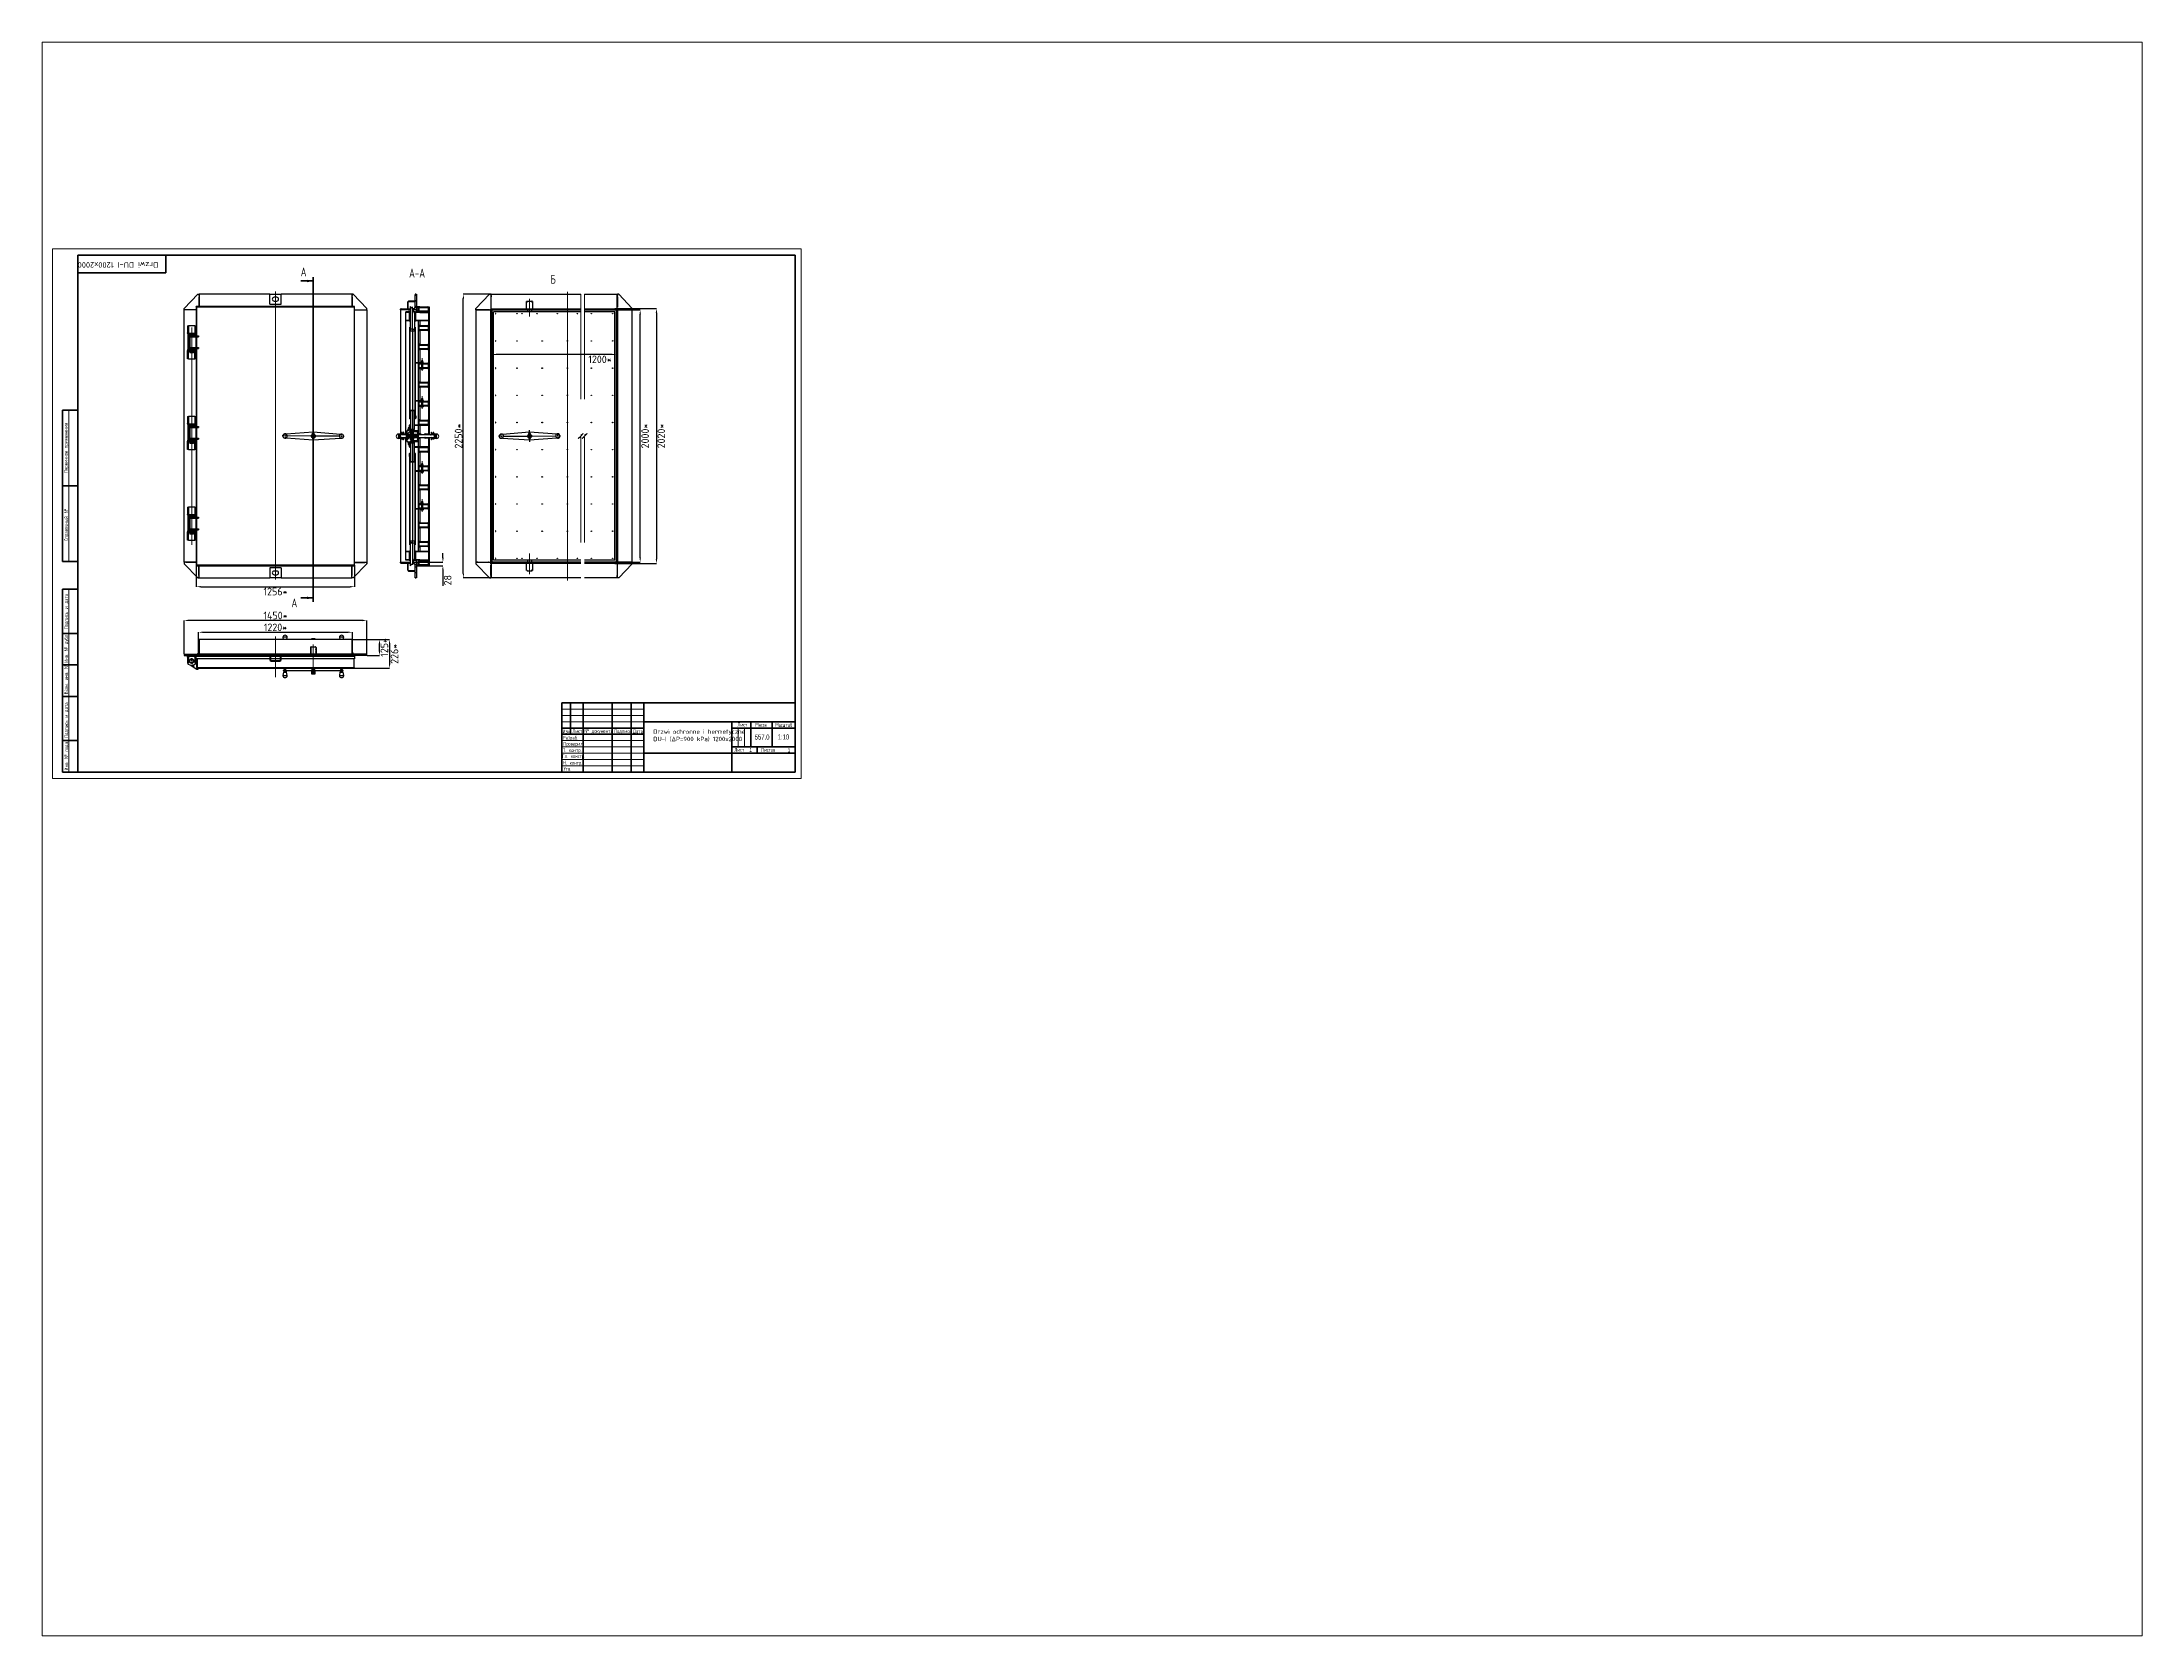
# Paper-space layout 'Layout2' of a CAD drawing. Header units: millimetres. Extents: x 26 to 231, y 20 to 176.
# The model-space entities are those that its viewports show. They can reach past a viewport. Long polylines and large blocks are cut down to what shows.
import ezdxf

# ---------------------------------------------------------------- set-up
doc = ezdxf.new("R2010")
doc.units = ezdxf.units.MM
doc.header["$PDSIZE"] = -1
for name, pattern in [('CENTER', [10.16, 6.35, -1.27, 1.27, -1.27]), ('CENTERX2', [20.32, 12.7, -2.54, 2.54, -2.54]), ('HIDDEN', [1.905, 1.27, -0.635])]:
    doc.linetypes.add(name, pattern=pattern)
doc.layers.add('FORMAT', color=7, linetype='Continuous')
doc.layers.add('HIDDEN', color=30, linetype='Continuous')
doc.styles.add('GOST-2.304_Type-B', font='')
doc.styles.add('SLDTEXTSTYLE0', font='TXT', dxfattribs={"width": 0.7, "bigfont": 'bigfont'})
doc.styles.add('SLDTEXTSTYLE1', font='TXT', dxfattribs={"width": 0.7})
doc.styles.get('GOST-2.304_Type-B').set_extended_font_data('GOST Common')
doc.dimstyles.new('SLDDIMSTYLE0', dxfattribs={"dimtxt": 3.5, "dimasz": 3.5, "dimexe": 0, "dimexo": 0.0625, "dimgap": 0.875, "dimtad": 2, "dimdec": 1, "dimlfac": 10, "dimrnd": 1e-09, "dimzin": 12, "dimdsep": 46, "dimtxsty": 'SLDTEXTSTYLE1', "dimsah": 1, "dimcen": 0.09, "dimadec": 0, "dimazin": 3, "dimtfac": 1, "dimtdec": 1, "dimtofl": 0, "dimtmove": 0, "dimatfit": 3, "dimfxl": 1, "dimfrac": 2, "dimtolj": 1, "dimtzin": 12, "dimarcsym": 0})

# ---------------------------------------------------------------- blocks, each defined once
blk = doc.blocks.new('_D_1')
at = {"layer": 'Defpoints', "color": 0, "transparency": 16777216}
for p in [(114.1, 169), (239.7, 169), (239.7, 152)]:
    blk.add_point(p, dxfattribs=at)
at = {"layer": 'FORMAT', "color": 0, "lineweight": -2, "transparency": 16777216}
for p, q in [((114.1, 168.9), (114.1, 152)), ((239.7, 168.9), (239.7, 152)), ((117.6, 152), (236.2, 152))]:
    blk.add_line(p, q, dxfattribs=at)
at = {"layer": 'FORMAT', "color": 0, "transparency": 16777216}
for points in [[(117.6, 152.6), (117.6, 151.5), (114.1, 152)], [(236.2, 152.6), (236.2, 151.5), (239.7, 152)]]:
    blk.add_solid(points, dxfattribs=at)
at = {"layer": 'FORMAT', "color": 0, "transparency": 16777216, "insert": (176.9, 151.2), "char_height": 6, "attachment_point": 2, "style": 'GOST-2.304_Type-B'}
blk.add_mtext('\\A1;1256*', dxfattribs=at)
blk = doc.blocks.new('SW_CENTERMARKSYMBOL_0')
at = {"layer": 'FORMAT', "color": 0}
for p, q in [((-45.8, 0.2), (-47, 0.2)), ((-44.8, 0.2), (-45.3, 0.2)), ((-44.8, 1.2), (-44.8, 2.4)), ((-44.8, 0.2), (-44.8, 0.7)), ((-44.8, 0.2), (-44.8, -0.3)), ((-44.8, 0.2), (-44.3, 0.2)), ((-23.4, 0.1), (-43.8, 0.2)), ((-22.4, 0.1), (-22.9, 0.1)), ((-22.4, 1.1), (-22.4, 4.4)), ((-22.4, 0.1), (-22.4, 0.6)), ((-22.4, 0.1), (-22.4, -0.4)), ((-22.4, 0.1), (-21.9, 0.1)), ((-1, 0), (-21.4, 0.1)), ((0, 0), (-0.5, 0)), ((0, 1), (0, 2.2)), ((0, 0), (0, 0.5)), ((0, 0), (0, -0.5)), ((0, 0), (0.5, 0)), ((-44.8, -0.8), (-44.8, -2)), ((-22.4, -0.9), (-22.4, -4.1)), ((0, -1), (0, -2.2)), ((1, 0), (2.2, 0))]:
    blk.add_line(p, q, dxfattribs=at)
blk = doc.blocks.new('_D_8')
at = {"layer": 'Defpoints', "color": 0, "transparency": 16777216}
for p in [(237.4, 110.1), (259.4, 110.1), (249.4, 97.6)]:
    blk.add_point(p, dxfattribs=at)
at = {"layer": 'FORMAT', "color": 0, "lineweight": -2, "transparency": 16777216}
for p, q in [((237.5, 110.1), (259.4, 110.1)), ((259.4, 101.1), (259.4, 106.6)), ((249.5, 97.6), (259.4, 97.6))]:
    blk.add_line(p, q, dxfattribs=at)
at = {"layer": 'FORMAT', "color": 0, "transparency": 16777216}
for points in [[(258.8, 106.6), (260, 106.6), (259.4, 110.1)], [(258.8, 101.1), (260, 101.1), (259.4, 97.6)]]:
    blk.add_solid(points, dxfattribs=at)
at = {"layer": 'FORMAT', "color": 0, "transparency": 16777216, "insert": (260.3, 103.9), "char_height": 6, "attachment_point": 2, "rotation": 90, "style": 'GOST-2.304_Type-B'}
blk.add_mtext('\\A1;125*', dxfattribs=at)
blk = doc.blocks.new('_D_9')
at = {"layer": 'Defpoints', "color": 0, "transparency": 16777216}
for p in [(237.4, 110.1), (239.4, 87.5), (267.4, 87.5)]:
    blk.add_point(p, dxfattribs=at)
at = {"layer": 'FORMAT', "color": 0, "lineweight": -2, "transparency": 16777216}
for p, q in [((237.5, 110.1), (267.4, 110.1)), ((267.4, 106.6), (267.4, 91)), ((239.5, 87.5), (267.4, 87.5))]:
    blk.add_line(p, q, dxfattribs=at)
at = {"layer": 'FORMAT', "color": 0, "transparency": 16777216}
for points in [[(266.8, 106.6), (268, 106.6), (267.4, 110.1)], [(266.8, 91), (268, 91), (267.4, 87.5)]]:
    blk.add_solid(points, dxfattribs=at)
at = {"layer": 'FORMAT', "color": 0, "transparency": 16777216, "insert": (268.3, 98.8), "char_height": 6, "attachment_point": 2, "rotation": 90, "style": 'GOST-2.304_Type-B'}
blk.add_mtext('\\A1;226*', dxfattribs=at)
blk = doc.blocks.new('_D_11')
at = {"layer": 'Defpoints', "color": 0, "transparency": 16777216}
for p in [(104.4, 125.3), (104.4, 98.6), (249.4, 98.6)]:
    blk.add_point(p, dxfattribs=at)
at = {"layer": 'FORMAT', "color": 0, "lineweight": -2, "transparency": 16777216}
for p, q in [((104.4, 98.7), (104.4, 125.3)), ((245.9, 125.3), (107.9, 125.3)), ((249.4, 98.7), (249.4, 125.3))]:
    blk.add_line(p, q, dxfattribs=at)
at = {"layer": 'FORMAT', "color": 0, "transparency": 16777216}
for points in [[(107.9, 125.9), (107.9, 124.7), (104.4, 125.3)], [(245.9, 125.9), (245.9, 124.7), (249.4, 125.3)]]:
    blk.add_solid(points, dxfattribs=at)
at = {"layer": 'FORMAT', "color": 0, "transparency": 16777216, "insert": (176.9, 132.2), "char_height": 6, "attachment_point": 2, "style": 'GOST-2.304_Type-B'}
blk.add_mtext('\\A1;1450*', dxfattribs=at)
blk = doc.blocks.new('SW_CENTERMARKSYMBOL_1')
at = {"layer": 'FORMAT', "color": 0}
for p, q in [((-1, 0), (-2.3, 0)), ((0, 0), (-0.5, 0)), ((0, 1), (0, 2.3)), ((0, 0), (0, 0.5)), ((0, 0), (0, -0.5)), ((0, 0), (0.5, 0)), ((1, 0), (2.3, 0)), ((0, -1), (0, -2.3))]:
    blk.add_line(p, q, dxfattribs=at)
blk = doc.blocks.new('SW_HATCH_0')
at = {"color": 0, "linetype": 'Continuous', "lineweight": 18}
for p, q in [((-1.1, 201), (-0.1, 202)), ((3.4, 201), (4.4, 202)), ((4.7, 206.3), (4.4, 206.6)), ((4.5, 202), (4.4, 202.1)), ((7.8, 207.7), (7.5, 208)), ((8.7, 201.8), (8.9, 202)), ((10.2, 212.3), (11.2, 213.3)), ((10.2, 207.8), (11.2, 208.8)), ((10.2, 203.3), (11.2, 204.3)), ((11.2, 202), (12.7, 203.5)), ((11.2, 199.8), (12.9, 201.5)), ((12, 203.5), (11.9, 203.6)), ((12.9, 201.5), (13.4, 202)), ((14.4, 203), (14.9, 203.5)), ((15.4, 199.5), (15.9, 200)), ((18.9, 203), (19.4, 203.5)), ((19.9, 199.5), (20.9, 200.5)), ((21.3, 203.2), (21, 203.5)), ((2.9, 199.1), (2.8, 199.2)), ((2.9, 194.6), (2.8, 194.7)), ((2.9, 190.1), (2.8, 190.2)), ((2.9, 185.6), (2.8, 185.7)), ((2.9, 199.1), (2.9, 199.1)), ((4, 192.6), (4.3, 192.9)), ((5.6, 198.7), (6.3, 199.4)), ((5.6, 194.2), (6.3, 194.9)), ((6.1, 185.7), (6.3, 185.9)), ((9.9, 198.5), (10.6, 199.2)), ((9.9, 194), (10.6, 194.7)), ((9.9, 185), (10.1, 185.2)), ((11.9, 199.1), (11.5, 199.5)), ((12.9, 188), (13.6, 188.7)), ((13, 192.6), (13.3, 192.9)), ((14.1, 184.7), (14.6, 185.2)), ((17.5, 192.6), (17.8, 192.9)), ((17.6, 188.2), (18.1, 188.7)), ((18.6, 184.7), (19.1, 185.2)), ((20.4, 186.5), (20.9, 187)), ((21.3, 198.7), (20.9, 199.1)), ((21.3, 194.2), (20.9, 194.6)), ((21.3, 189.7), (20.9, 190.1)), ((21.3, 185.2), (20.9, 185.6)), ((2.9, 181.1), (2.8, 181.2)), ((2.9, 176.7), (2.8, 176.8)), ((2.9, 172.2), (2.8, 172.3)), ((2.9, 167.7), (2.8, 167.8)), ((6.1, 181.2), (6.3, 181.4)), ((6.1, 176.7), (6.3, 176.9)), ((6.1, 172.2), (6.3, 172.4)), ((6.1, 167.7), (6.3, 167.9)), ((9.9, 180.5), (10.1, 180.7)), ((9.9, 176), (10.1, 176.2)), ((9.9, 171.5), (10.1, 171.7)), ((9.9, 167.1), (10.1, 167.3)), ((13, 170.1), (13.4, 170.6)), ((16, 173.2), (16.5, 173.7)), ((17, 169.7), (17.5, 170.2)), ((20.4, 173), (20.7, 173.4)), ((21.3, 180.7), (20.9, 181.1)), ((21.3, 176.2), (20.9, 176.6)), ((21.3, 171.7), (20.9, 172.1)), ((21.3, 167.2), (20.9, 167.6)), ((2.9, 163.2), (2.8, 163.3)), ((2.9, 158.7), (2.8, 158.8)), ((2.9, 154.2), (2.8, 154.3)), ((6.1, 163.3), (6.3, 163.5)), ((6.1, 158.8), (6.3, 159)), ((6.1, 154.3), (6.3, 154.5)), ((6.1, 149.8), (6.3, 150)), ((9.9, 162.6), (10.1, 162.8)), ((9.9, 158.1), (10.1, 158.3)), ((9.9, 153.6), (10.1, 153.8)), ((11.9, 158.7), (11.6, 159)), ((12.9, 156.6), (13.4, 157.1)), ((14.5, 158.2), (15, 158.7)), ((15.5, 154.7), (16, 155.2)), ((16.4, 158.7), (16.1, 159)), ((19, 158.2), (19.5, 158.7)), ((20, 154.7), (20.9, 155.6)), ((21.3, 162.7), (20.9, 163.1)), ((21.3, 158.3), (20.9, 158.7)), ((21.3, 153.8), (20.9, 154.2)), ((2.9, 149.7), (2.8, 149.8)), ((2.9, 145.2), (2.8, 145.3)), ((2.9, 140.7), (2.8, 140.8)), ((2.9, 136.2), (2.8, 136.3)), ((6.1, 140.8), (6.3, 141)), ((6.1, 136.3), (6.3, 136.5)), ((9.9, 149.1), (10.1, 149.3)), ((9.9, 144.6), (10.1, 144.8)), ((9.9, 140.1), (10.1, 140.3)), ((9.9, 135.6), (10.1, 135.8)), ((12.9, 143.1), (13.5, 143.7)), ((14, 139.7), (14.5, 140.2)), ((17.5, 143.2), (18, 143.7)), ((18.5, 139.7), (19, 140.2)), ((20.4, 141.6), (20.9, 142.1)), ((21.3, 149.3), (20.9, 149.7)), ((21.3, 144.8), (20.9, 145.2)), ((21.3, 140.3), (20.9, 140.7)), ((21.3, 135.8), (20.9, 136.2)), ((2.9, 131.8), (2.8, 131.9)), ((2.9, 127.3), (2.8, 127.4)), ((2.9, 122.8), (2.8, 122.9)), ((2.9, 118.3), (2.8, 118.4)), ((6.1, 131.8), (6.3, 132)), ((6.1, 127.3), (6.3, 127.5)), ((6.1, 122.8), (6.3, 123)), ((6.1, 118.4), (6.3, 118.6)), ((9.9, 131.1), (10.1, 131.3)), ((9.9, 126.6), (10.1, 126.8)), ((9.9, 122.2), (10.1, 122.4)), ((9.9, 117.7), (10.1, 117.9)), ((10.4, 128.7), (10.1, 129)), ((12.9, 125.2), (13.4, 125.7)), ((14.9, 128.7), (14.6, 129)), ((15.9, 128.2), (16.4, 128.7)), ((16.9, 124.7), (17.4, 125.2)), ((20.3, 128.1), (20.7, 128.5)), ((21.3, 131.3), (20.9, 131.7)), ((21.3, 126.8), (20.9, 127.2)), ((21.3, 122.3), (20.9, 122.7)), ((21.3, 117.8), (20.9, 118.2)), ((-0.9, 99.6), (-1.2, 99.9)), ((0.5, 103.8), (0.8, 104.1)), ((0.9, 102.3), (0.8, 102.4)), ((2.9, 113.8), (2.8, 113.9)), ((2.9, 109.3), (2.8, 109.4)), ((2.9, 104.8), (2.8, 104.9)), ((3.5, 102.3), (6.7, 105.5)), ((6.4, 114.7), (5.7, 115.5)), ((6.7, 105.5), (6.6, 105.6)), ((10.5, 115.2), (9.6, 116.1)), ((10.1, 104.4), (11.2, 105.5)), ((11.8, 109.4), (11.5, 109.7)), ((12.5, 102.3), (12.8, 102.7)), ((12.9, 111.7), (13.4, 112.2)), ((14.6, 102.1), (14.3, 102.4)), ((14.4, 113.2), (14.9, 113.7)), ((15.4, 109.7), (15.9, 110.2)), ((16.3, 109.4), (16, 109.7)), ((18.9, 113.2), (19.4, 113.7)), ((19.9, 109.7), (20.9, 110.7)), ((20.8, 109.4), (20.5, 109.7)), ((21.3, 113.4), (20.9, 113.8)), ((21.3, 108.9), (20.9, 109.3)), ((21.3, 104.4), (20.9, 104.8)), ((23.1, 104), (23.3, 104.1)), ((23.6, 102.1), (23.3, 102.4)), ((25.9, 99.7), (25.7, 99.9)), ((0.5, 99.3), (0.8, 99.6)), ((2.9, 95.8), (2.8, 95.9)), ((2.9, 91.3), (2.8, 91.4)), ((2.9, 86.8), (2.8, 86.9)), ((3.5, 97.8), (5.4, 99.7)), ((4.7, 94.5), (5.4, 95.2)), ((6.7, 96.5), (7.3, 97.1)), ((10.9, 92.3), (10.6, 92.6)), ((11.2, 96.5), (12.7, 98)), ((12.9, 89.2), (13.4, 89.7)), ((14, 99.4), (14.3, 99.6)), ((15.4, 92.3), (15.1, 92.6)), ((15.5, 91.8), (16, 92.3)), ((16.5, 88.3), (17, 88.8)), ((18.4, 99.2), (19, 99.8)), ((19.9, 92.3), (19.6, 92.6)), ((20, 91.8), (20.4, 92.3)), ((21.3, 95.4), (20.9, 95.8)), ((21.3, 90.9), (20.9, 91.3)), ((21.3, 86.4), (20.9, 86.8)), ((21.6, 99.6), (21.3, 99.9)), ((23.1, 99.5), (23.3, 99.6)), ((2.9, 82.4), (2.8, 82.5)), ((2.9, 77.9), (2.8, 78)), ((2.9, 73.4), (2.8, 73.5)), ((2.9, 68.9), (2.8, 69)), ((6.1, 82.4), (6.3, 82.6)), ((6.1, 77.9), (6.3, 78.1)), ((6.1, 73.4), (6.3, 73.6)), ((6.1, 69), (6.3, 69.2)), ((9.9, 81.7), (10.1, 81.9)), ((9.9, 77.2), (10.1, 77.4)), ((9.9, 72.8), (10.1, 73)), ((9.9, 68.3), (10.1, 68.5)), ((12.3, 73), (12, 73.3)), ((12.9, 75.8), (13.4, 76.3)), ((13.9, 76.8), (14.4, 77.3)), ((14.9, 73.3), (15.4, 73.8)), ((16.7, 73), (16.4, 73.3)), ((18.4, 76.8), (18.9, 77.3)), ((19.4, 73.3), (19.9, 73.8)), ((20.4, 74.3), (20.9, 74.8)), ((21.3, 81.9), (20.9, 82.3)), ((21.3, 77.4), (20.9, 77.8)), ((21.3, 72.9), (20.9, 73.3)), ((21.3, 68.4), (20.9, 68.8)), ((2.9, 64.4), (2.8, 64.5)), ((2.9, 59.9), (2.8, 60)), ((2.9, 55.4), (2.8, 55.5)), ((2.9, 50.9), (2.8, 51)), ((6.1, 64.5), (6.3, 64.7)), ((6.1, 60), (6.3, 60.2)), ((6.1, 55.5), (6.3, 55.7)), ((6.1, 51), (6.3, 51.2)), ((9.9, 63.8), (10.1, 64)), ((9.9, 59.3), (10.1, 59.5)), ((9.9, 54.8), (10.1, 55)), ((9.9, 50.3), (10.1, 50.5)), ((13.4, 58.3), (13.9, 58.8)), ((16.9, 61.8), (17.4, 62.3)), ((17.9, 58.3), (18.4, 58.8)), ((20.4, 60.8), (20.9, 61.3)), ((21.3, 64), (20.9, 64.4)), ((21.3, 59.5), (20.9, 59.9)), ((21.3, 55), (20.9, 55.4)), ((21.3, 50.5), (20.9, 50.9)), ((2.9, 46.4), (2.8, 46.5)), ((2.9, 41.9), (2.8, 42)), ((2.9, 37.5), (2.8, 37.6)), ((6.1, 46.5), (6.3, 46.7)), ((6.1, 42), (6.3, 42.2)), ((6.1, 37.5), (6.3, 37.7)), ((9.9, 45.8), (10.1, 46)), ((9.9, 41.3), (10.1, 41.5)), ((9.9, 36.8), (10.1, 37)), ((10.8, 43), (10.5, 43.3)), ((12.9, 44.3), (13.4, 44.8)), ((15.3, 43), (15, 43.3)), ((15.4, 46.8), (15.9, 47.3)), ((16.4, 43.3), (16.9, 43.8)), ((19.9, 46.8), (20.3, 47.3)), ((21.3, 46), (20.9, 46.4)), ((21.3, 41.5), (20.9, 41.9)), ((21.3, 37), (20.9, 37.4)), ((2.9, 33), (2.8, 33.1)), ((2.9, 28.5), (2.8, 28.6)), ((2.9, 24), (2.8, 24.1)), ((2.9, 19.5), (2.8, 19.6)), ((6.1, 33), (6.3, 33.2)), ((6.1, 28.5), (6.3, 28.7)), ((6.1, 24.1), (6.3, 24.3)), ((6.1, 19.6), (6.3, 19.8)), ((9.9, 32.3), (10.1, 32.5)), ((9.9, 27.9), (10.1, 28.1)), ((9.9, 23.4), (10.1, 23.6)), ((9.9, 18.9), (10.1, 19.1)), ((12.9, 30.9), (13.4, 31.4)), ((13.8, 31.8), (14.3, 32.3)), ((14.8, 28.3), (15.3, 28.8)), ((16.8, 16.8), (17.3, 17.3)), ((18.3, 31.8), (18.8, 32.3)), ((19.3, 28.3), (19.8, 28.8)), ((20.4, 29.4), (20.9, 29.9)), ((21.3, 32.5), (20.9, 32.9)), ((21.3, 28), (20.9, 28.4)), ((21.3, 23.5), (20.9, 23.9)), ((21.3, 19.1), (20.9, 19.5)), ((0, 0), (1, 1)), ((2.9, 15), (2.8, 15.1)), ((2.9, 10.5), (2.8, 10.6)), ((2.9, 6), (2.8, 6.1)), ((2.9, 2.9), (2.9, 2.9)), ((4.5, 0), (4.7, 0.2)), ((4.6, 9.1), (4.9, 9.4)), ((5.6, 5.6), (6.3, 6.3)), ((6.1, 15.1), (6.3, 15.3)), ((9, 0), (10, 1)), ((9.9, 5.4), (10.6, 6.1)), ((11.2, 2.2), (11.5, 2.5)), ((11.2, 0), (12.9, 1.7)), ((11.5, 2.5), (11.9, 2.9)), ((13.4, 0), (12.9, 0.5)), ((13.4, 13.4), (13.8, 13.8)), ((13.6, 9.1), (13.9, 9.4)), ((15.9, 2), (15.4, 2.5)), ((17.8, 13.3), (18.3, 13.8)), ((18.1, 9.1), (18.4, 9.4)), ((20.9, 1.5), (19.9, 2.5)), ((20.4, 15.9), (20.9, 16.4)), ((21.3, 14.6), (20.9, 15)), ((21.3, 10.1), (20.9, 10.5)), ((21.3, 5.6), (20.9, 6)), ((21.3, 1.1), (20.9, 1.5)), ((4.7, -0.3), (4.4, 0)), ((4.7, -4.8), (4.4, -4.5)), ((5.9, -6), (5.6, -5.7)), ((10.2, -5.8), (10.1, -5.7)), ((10.2, -3.3), (11.2, -2.3)), ((10.2, -7.8), (11.2, -6.8)), ((11, -11.5), (11.2, -11.3)), ((11.9, -1.6), (12, -1.5)), ((12, -1.5), (12.3, -1.2)), ((14.9, -1.5), (14.4, -1)), ((19.4, -1.5), (18.9, -1))]:
    blk.add_line(p, q, dxfattribs=at)
blk = doc.blocks.new('SW_CENTERMARKSYMBOL_2')
at = {"layer": 'FORMAT', "color": 0}
for p, q in [((0, 1), (0, 17.7)), ((0, 0), (-1, 0)), ((0, 0), (0, 1)), ((0, 0), (1, 0)), ((0, 0), (0, -1)), ((1, 0), (1.5, 0)), ((-1, 0), (-1.5, 0)), ((0, -2), (0, -167.6)), ((-1, -169.6), (-1.5, -169.6)), ((0, -169.6), (-1, -169.6)), ((0, -169.6), (0, -168.6)), ((0, -169.6), (1, -169.6)), ((0, -169.6), (0, -170.6)), ((0, -170.6), (0, -187)), ((1, -169.6), (1.5, -169.6))]:
    blk.add_line(p, q, dxfattribs=at)
blk = doc.blocks.new('_D_13')
at = {"layer": 'Defpoints', "color": 0, "transparency": 16777216}
for p in [(448, 371.5), (466.2, 371.5), (448, 171.5)]:
    blk.add_point(p, dxfattribs=at)
at = {"layer": 'FORMAT', "color": 0, "lineweight": -2, "transparency": 16777216}
for p, q in [((448, 371.5), (466.2, 371.5)), ((466.2, 175), (466.2, 368)), ((448, 171.5), (466.2, 171.5))]:
    blk.add_line(p, q, dxfattribs=at)
at = {"layer": 'FORMAT', "color": 0, "transparency": 16777216}
for points in [[(465.6, 368), (466.8, 368), (466.2, 371.5)], [(465.6, 175), (466.8, 175), (466.2, 171.5)]]:
    blk.add_solid(points, dxfattribs=at)
at = {"layer": 'FORMAT', "color": 0, "transparency": 16777216, "insert": (467.1, 271.5), "char_height": 6, "attachment_point": 2, "rotation": 90, "style": 'GOST-2.304_Type-B'}
blk.add_mtext('\\A1;2000*', dxfattribs=at)
blk = doc.blocks.new('_D_14')
at = {"layer": 'Defpoints', "color": 0, "transparency": 16777216}
for p in [(348.4, 371.5), (447.5, 371.5), (348.4, 336.1)]:
    blk.add_point(p, dxfattribs=at)
at = {"layer": 'FORMAT', "color": 0, "lineweight": -2, "transparency": 16777216}
for p, q in [((348.4, 371.4), (348.4, 336.1)), ((447.5, 371.4), (447.5, 336.1)), ((444, 336.1), (351.9, 336.1))]:
    blk.add_line(p, q, dxfattribs=at)
at = {"layer": 'FORMAT', "color": 0, "transparency": 16777216}
for points in [[(351.9, 336.7), (351.9, 335.6), (348.4, 336.1)], [(444, 336.7), (444, 335.6), (447.5, 336.1)]]:
    blk.add_solid(points, dxfattribs=at)
at = {"layer": 'FORMAT', "color": 0, "transparency": 16777216, "insert": (434.3, 335.3), "char_height": 6, "attachment_point": 2, "style": 'GOST-2.304_Type-B'}
blk.add_mtext('\\A1;1200*', dxfattribs=at)
blk = doc.blocks.new('_D_19')
at = {"layer": 'Defpoints', "color": 0, "transparency": 16777216}
for p in [(325.9, 384), (347.9, 384), (347.9, 159)]:
    blk.add_point(p, dxfattribs=at)
at = {"layer": 'FORMAT', "color": 0, "lineweight": -2, "transparency": 16777216}
for p, q in [((347.9, 384), (325.9, 384)), ((325.9, 162.5), (325.9, 380.5)), ((347.9, 159), (325.9, 159))]:
    blk.add_line(p, q, dxfattribs=at)
at = {"layer": 'FORMAT', "color": 0, "transparency": 16777216}
for points in [[(325.4, 380.5), (326.5, 380.5), (325.9, 384)], [(325.4, 162.5), (326.5, 162.5), (325.9, 159)]]:
    blk.add_solid(points, dxfattribs=at)
at = {"layer": 'FORMAT', "color": 0, "transparency": 16777216, "insert": (319.1, 271.5), "char_height": 6, "attachment_point": 2, "rotation": 90, "style": 'GOST-2.304_Type-B'}
blk.add_mtext('\\A1;2250*', dxfattribs=at)
blk = doc.blocks.new('SW_CENTERMARKSYMBOL_3')
at = {"layer": 'FORMAT', "color": 0}
for p, q in [((0, 0), (-0.5, 0)), ((0, 1), (0, 2.2)), ((0, 0), (0, 0.5)), ((0, 0), (0, -0.5)), ((0, 0), (0.5, 0)), ((1, 0), (21.4, 0.1)), ((22.4, 0.1), (21.9, 0.1)), ((22.4, 1.1), (22.4, 4.9)), ((22.4, 0.1), (22.4, 0.6)), ((22.4, 0.1), (22.4, -0.4)), ((22.4, 0.1), (22.9, 0.1)), ((23.4, 0.1), (43.8, 0.2)), ((44.8, 0.2), (44.3, 0.2)), ((44.8, 1.2), (44.8, 2.4)), ((44.8, 0.2), (44.8, 0.7)), ((44.8, 0.2), (44.8, -0.3)), ((44.8, 0.2), (45.3, 0.2)), ((45.8, 0.2), (47, 0.2)), ((-1, 0), (-2.2, 0)), ((0, -1), (0, -2.2)), ((22.4, -0.9), (22.4, -4.6)), ((44.8, -0.8), (44.8, -2))]:
    blk.add_line(p, q, dxfattribs=at)
blk = doc.blocks.new('*D56')
at = {"layer": 'Defpoints', "color": 0, "transparency": 16777216}
for p in [(446, 372.5), (446, 170.5), (479.1, 170.5)]:
    blk.add_point(p, dxfattribs=at)
at = {"layer": 'FORMAT', "color": 0, "lineweight": -2, "transparency": 16777216}
for p, q in [((446.1, 372.5), (479.1, 372.5)), ((479.1, 369), (479.1, 174)), ((446.1, 170.5), (479.1, 170.5))]:
    blk.add_line(p, q, dxfattribs=at)
at = {"layer": 'FORMAT', "color": 0, "transparency": 16777216}
for points in [[(478.5, 369), (479.7, 369), (479.1, 372.5)], [(478.5, 174), (479.7, 174), (479.1, 170.5)]]:
    blk.add_solid(points, dxfattribs=at)
at = {"layer": 'FORMAT', "color": 0, "transparency": 16777216, "insert": (482.9, 271.5), "char_height": 6, "width": 8.167, "attachment_point": 5, "rotation": 90, "style": 'GOST-2.304_Type-B'}
blk.add_mtext('\\A1;2020*', dxfattribs=at)
blk = doc.blocks.new('*D57')
at = {"layer": 'Defpoints', "color": 0, "transparency": 16777216}
for p in [(115.9, 106.8), (237.9, 115.9), (237.9, 106.8)]:
    blk.add_point(p, dxfattribs=at)
at = {"layer": 'FORMAT', "color": 0, "lineweight": -2, "transparency": 16777216}
for p, q in [((115.9, 106.8), (115.9, 115.9)), ((119.4, 115.9), (234.4, 115.9)), ((237.9, 106.8), (237.9, 115.9))]:
    blk.add_line(p, q, dxfattribs=at)
at = {"layer": 'FORMAT', "color": 0, "transparency": 16777216}
for points in [[(119.4, 116.5), (119.4, 115.4), (115.9, 115.9)], [(234.4, 116.5), (234.4, 115.4), (237.9, 115.9)]]:
    blk.add_solid(points, dxfattribs=at)
at = {"layer": 'FORMAT', "color": 0, "transparency": 16777216, "insert": (176.9, 119.8), "char_height": 6, "width": 7.758, "attachment_point": 5, "style": 'GOST-2.304_Type-B'}
blk.add_mtext('\\A1;1220*', dxfattribs=at)
blk = doc.blocks.new('*D58')
at = {"layer": 'Defpoints', "color": 0, "transparency": 16777216}
for p in [(288.7, 171.5), (289.4, 168.7), (309.7, 168.7)]:
    blk.add_point(p, dxfattribs=at)
at = {"layer": 'FORMAT', "color": 0, "lineweight": -2, "transparency": 16777216}
for p, q in [((288.8, 171.5), (309.7, 171.5)), ((289.5, 168.7), (309.7, 168.7)), ((309.7, 175), (309.7, 178.5)), ((309.7, 165.2), (309.7, 152.7))]:
    blk.add_line(p, q, dxfattribs=at)
at = {"layer": 'FORMAT', "color": 0, "transparency": 16777216}
for points in [[(309.1, 175), (310.3, 175), (309.7, 171.5)], [(309.1, 165.2), (310.3, 165.2), (309.7, 168.7)]]:
    blk.add_solid(points, dxfattribs=at)
at = {"layer": 'FORMAT', "color": 0, "transparency": 16777216, "insert": (313.5, 157.2), "char_height": 6, "attachment_point": 5, "rotation": 90, "style": 'GOST-2.304_Type-B'}
blk.add_mtext('\\A1;28', dxfattribs=at)

msp = doc.modelspace()

# ---------------------------------------------------------------- linework, layer by layer
at = {"color": 7, "linetype": 'Continuous', "lineweight": 35}
for p, q in [((20, 415), (589, 415)), ((20, 415), (20, 5)), ((20, 401), (90, 401)), ((90, 401), (90, 415)), ((589, 415), (589, 5)), ((196.899, 394.437), (206.899, 394.437)), ((8, 172), (8, 292)), ((8, 292), (20, 292)), ((8, 232), (20, 232)), ((20, 172), (8, 172)), ((8, 5), (8, 150)), ((8, 150), (20, 150)), ((196.899, 143.172), (206.899, 143.172)), ((8, 115), (20, 115)), ((8, 90), (20, 90)), ((8, 65), (20, 65)), ((404, 5), (404, 60)), ((404, 60), (589, 60)), ((411, 60), (411, 35)), ((421, 60), (421, 5)), ((444, 60), (444, 5)), ((459, 60), (459, 5)), ((469, 60), (469, 5)), ((404, 40), (469, 40)), ((404, 35), (469, 35)), ((469, 45), (589, 45)), ((539, 5), (539, 45)), ((539, 40), (589, 40)), ((554, 45), (554, 25)), ((571, 45), (571, 25)), ((8, 30), (20, 30)), ((469, 20), (589, 20)), ((539, 25), (589, 25)), ((559, 25), (559, 20)), ((20, 5), (8, 5)), ((20, 5), (589, 5))]:
    msp.add_line(p, q, dxfattribs=at)
at = {"color": 7, "linetype": 'Continuous', "lineweight": 25}
for p, q in [((104.399, 372.685), (115.199, 383.985)), ((115.199, 383.985), (116.199, 383.985)), ((116.199, 383.985), (116.199, 382.985)), ((172.399, 383.985), (116.399, 383.985)), ((116.399, 383.985), (116.399, 374.285)), ((172.399, 379.985), (172.399, 383.985)), ((172.399, 383.985), (173.399, 383.985)), ((173.399, 383.985), (180.399, 383.985)), ((180.399, 383.985), (181.399, 383.985)), ((181.399, 379.985), (181.399, 383.985)), ((237.399, 383.985), (181.399, 383.985)), ((237.399, 383.985), (237.399, 374.285)), ((237.599, 383.985), (237.599, 382.985)), ((238.599, 383.985), (237.599, 383.985)), ((249.399, 372.685), (238.599, 383.985)), ((288.15, 383.985), (287.69, 383.985)), ((287.69, 383.985), (287.69, 383.525)), ((287.69, 373.885), (287.69, 383.525)), ((288.15, 383.985), (288.69, 383.985)), ((288.69, 383.985), (288.69, 371.485)), ((335.944, 372.685), (346.744, 383.985)), ((346.744, 383.985), (347.744, 383.985)), ((347.744, 383.985), (347.744, 382.985)), ((347.944, 383.985), (419.04, 383.985)), ((347.944, 383.525), (347.944, 383.985)), ((347.944, 373.885), (347.944, 383.525)), ((422.04, 383.985), (447.959, 383.985)), ((447.959, 383.525), (447.959, 383.985)), ((447.959, 373.885), (447.959, 383.525)), ((448.159, 383.985), (448.159, 382.985)), ((449.159, 383.985), (448.159, 383.985)), ((459.959, 372.685), (449.159, 383.985)), ((104.399, 371.685), (104.399, 372.685)), ((104.899, 371.685), (104.399, 371.685)), ((114.099, 371.485), (104.399, 371.485)), ((104.399, 171.485), (104.399, 371.485)), ((104.899, 371.485), (104.899, 371.685)), ((105.899, 371.485), (104.899, 371.485)), ((114.099, 371.685), (105.899, 371.685)), ((105.899, 371.685), (105.899, 371.485)), ((114.099, 373.985), (114.099, 374.285)), ((239.699, 374.285), (114.099, 374.285)), ((114.799, 373.985), (114.099, 373.985)), ((114.399, 373.985), (114.099, 373.985)), ((114.099, 373.985), (114.099, 350.885)), ((114.399, 373.985), (114.399, 373.585)), ((114.409, 373.585), (114.399, 373.585)), ((114.399, 350.885), (114.399, 373.485)), ((114.799, 373.985), (114.799, 373.975)), ((114.899, 373.985), (238.899, 373.985)), ((116.199, 382.985), (116.399, 382.985)), ((116.399, 381.985), (116.199, 381.985)), ((116.199, 381.985), (116.199, 374.285)), ((116.399, 382.985), (116.399, 381.985)), ((172.399, 375.985), (172.399, 379.985)), ((172.399, 375.985), (173.399, 375.985)), ((173.399, 375.985), (180.399, 375.985)), ((177.899, 381.485), (175.899, 381.485)), ((175.899, 378.485), (177.899, 378.485)), ((180.399, 375.985), (181.399, 375.985)), ((181.399, 375.985), (181.399, 379.985)), ((237.399, 382.985), (237.399, 381.985)), ((237.599, 382.985), (237.399, 382.985)), ((237.399, 381.985), (237.599, 381.985)), ((237.599, 381.985), (237.599, 374.285)), ((239.699, 373.985), (238.999, 373.985)), ((238.999, 373.985), (238.999, 373.975)), ((239.389, 373.585), (239.399, 373.585)), ((239.399, 373.585), (239.399, 373.985)), ((239.399, 373.985), (239.699, 373.985)), ((239.399, 373.485), (239.399, 169.485)), ((239.699, 373.985), (239.699, 374.285)), ((239.699, 168.985), (239.699, 373.985)), ((239.699, 371.685), (247.899, 371.685)), ((239.699, 371.485), (249.399, 371.485)), ((247.899, 371.685), (247.899, 371.485)), ((247.899, 371.485), (248.899, 371.485)), ((248.899, 371.685), (249.399, 371.685)), ((248.899, 371.485), (248.899, 371.685)), ((249.399, 371.685), (249.399, 372.685)), ((249.399, 371.485), (249.399, 171.485)), ((276.19, 371.485), (276.19, 372.025)), ((282.19, 371.485), (276.19, 371.485)), ((276.19, 371.485), (276.19, 273.035)), ((276.65, 372.485), (282.19, 372.485)), ((280.39, 369.985), (280.29, 369.985)), ((280.29, 273.235), (280.29, 369.985)), ((280.39, 273.235), (280.39, 369.985)), ((280.39, 369.985), (280.39, 369.585)), ((283.065, 369.985), (280.39, 369.985)), ((283.065, 369.585), (280.39, 369.585)), ((281.892, 377.935), (281.89, 377.935)), ((281.89, 372.485), (281.89, 377.885)), ((281.89, 372.485), (282.19, 372.485)), ((282.19, 372.485), (282.19, 377.885)), ((282.19, 372.485), (282.19, 371.485)), ((282.19, 372.485), (283.84, 372.485)), ((282.19, 371.485), (283.84, 371.485)), ((287.69, 378.485), (282.49, 378.485)), ((287.69, 378.185), (282.49, 378.185)), ((282.49, 378.114), (287.69, 378.114)), ((283.065, 369.985), (283.065, 369.585)), ((283.19, 369.985), (283.065, 369.985)), ((283.065, 369.585), (283.09, 369.585)), ((283.19, 369.985), (283.09, 369.885)), ((283.09, 362.585), (283.09, 369.885)), ((283.19, 369.985), (283.68, 369.985)), ((283.78, 369.885), (283.68, 369.985)), ((283.68, 369.985), (283.84, 369.985)), ((283.78, 362.585), (283.78, 369.885)), ((283.84, 369.885), (283.78, 369.885)), ((283.84, 374.295), (283.84, 354.895)), ((285.94, 372.195), (283.84, 374.295)), ((285.99, 372.485), (285.65, 372.485)), ((287.34, 368.348), (285.94, 372.195)), ((285.99, 372.485), (286.19, 372.485)), ((286.19, 371.508), (286.19, 372.485)), ((286.19, 372.485), (286.29, 372.485)), ((288.69, 371.485), (286.199, 371.485)), ((286.745, 369.985), (287.5, 369.985)), ((287.4, 369.885), (286.781, 369.885)), ((287.34, 354.895), (287.34, 368.348)), ((287.5, 369.985), (287.4, 369.885)), ((287.4, 369.885), (287.4, 362.585)), ((287.5, 369.985), (287.99, 369.985)), ((287.69, 378.185), (287.69, 378.485)), ((288.09, 369.885), (287.99, 369.985)), ((288.115, 369.985), (287.99, 369.985)), ((288.09, 369.885), (288.09, 362.585)), ((288.09, 369.585), (288.115, 369.585)), ((288.115, 369.585), (288.115, 369.985)), ((291.39, 369.985), (288.115, 369.985)), ((291.39, 369.585), (288.115, 369.585)), ((288.69, 373.985), (290.39, 373.985)), ((288.69, 369.985), (288.69, 373.985)), ((288.69, 369.985), (290.39, 369.985)), ((289.39, 374.285), (291.39, 374.285)), ((289.39, 373.985), (289.39, 374.285)), ((289.39, 373.985), (291.39, 373.985)), ((290.39, 369.985), (290.39, 373.985)), ((290.39, 370.735), (290.39, 373.235)), ((290.89, 370.735), (290.89, 373.235)), ((291.14, 373.985), (297.64, 373.985)), ((291.14, 373.485), (297.64, 373.485)), ((297.64, 370.485), (291.14, 370.485)), ((297.64, 369.985), (291.14, 369.985)), ((291.39, 374.285), (291.39, 373.985)), ((291.39, 369.585), (291.39, 369.985)), ((291.39, 369.585), (298.29, 369.585)), ((297.89, 373.235), (297.89, 370.735)), ((298.39, 373.985), (298.79, 373.985)), ((298.39, 373.985), (298.39, 273.145)), ((298.39, 373.235), (298.39, 370.735)), ((298.79, 373.985), (298.79, 273.145)), ((335.944, 371.685), (335.944, 372.685)), ((336.444, 371.685), (335.944, 371.685)), ((335.944, 371.485), (335.944, 171.485)), ((335.944, 371.485), (336.404, 371.485)), ((336.404, 371.485), (346.044, 371.485)), ((336.444, 371.485), (336.444, 371.685)), ((337.444, 371.485), (336.444, 371.485)), ((345.744, 371.685), (337.444, 371.685)), ((337.444, 371.685), (337.444, 371.485)), ((345.644, 371.685), (345.644, 371.485)), ((345.744, 371.485), (345.744, 371.685)), ((346.044, 371.485), (345.744, 371.485)), ((346.044, 371.485), (347.444, 371.485)), ((346.744, 371.685), (346.744, 371.485)), ((347.744, 371.685), (346.744, 371.685)), ((347.444, 371.485), (347.444, 171.485)), ((347.444, 371.485), (347.904, 371.485)), ((347.744, 382.985), (347.944, 382.985)), ((347.944, 381.985), (347.744, 381.985)), ((347.744, 381.985), (347.744, 373.685)), ((347.944, 374.285), (347.744, 374.285)), ((347.744, 373.985), (347.944, 373.985)), ((347.744, 373.685), (347.944, 373.685)), ((347.944, 372.685), (347.744, 372.685)), ((347.744, 372.685), (347.744, 371.685)), ((347.904, 371.485), (348.444, 371.485)), ((347.944, 382.985), (347.944, 381.985)), ((347.944, 372.485), (347.944, 373.885)), ((347.944, 372.485), (419.04, 372.485)), ((347.944, 372.025), (347.944, 372.485)), ((347.944, 371.485), (347.944, 372.025)), ((347.944, 371.485), (419.04, 371.485)), ((348.444, 371.485), (348.444, 171.485)), ((349.844, 172.985), (349.844, 369.985)), ((350.067, 369.985), (349.844, 369.985)), ((366.893, 369.985), (350.067, 369.985)), ((366.971, 369.985), (366.893, 369.985)), ((419.04, 369.985), (366.971, 369.985)), ((376.151, 378.119), (376.144, 378.114)), ((376.144, 372.485), (376.144, 378.114)), ((376.515, 378.485), (380.374, 378.485)), ((376.694, 371.485), (376.694, 369.985)), ((380.194, 369.985), (380.194, 371.485)), ((380.744, 378.114), (380.744, 372.485)), ((422.04, 372.485), (447.959, 372.485)), ((422.04, 371.485), (447.959, 371.485)), ((428.933, 369.985), (422.04, 369.985)), ((429.011, 369.985), (428.933, 369.985)), ((445.837, 369.985), (429.011, 369.985)), ((446.059, 369.985), (445.837, 369.985)), ((446.059, 172.985), (446.059, 369.985)), ((447.999, 371.485), (447.459, 371.485)), ((447.459, 171.485), (447.459, 371.485)), ((447.959, 382.985), (447.959, 381.985)), ((448.159, 382.985), (447.959, 382.985)), ((447.959, 381.985), (448.159, 381.985)), ((448.159, 374.285), (447.959, 374.285)), ((447.959, 373.985), (448.159, 373.985)), ((447.959, 372.485), (447.959, 373.885)), ((448.159, 373.685), (447.959, 373.685)), ((447.959, 372.685), (448.159, 372.685)), ((447.959, 372.025), (447.959, 372.485)), ((447.959, 371.485), (447.959, 372.025)), ((448.459, 371.485), (447.999, 371.485)), ((448.159, 381.985), (448.159, 373.685)), ((448.159, 372.685), (448.159, 371.685)), ((448.159, 371.685), (449.159, 371.685)), ((448.459, 171.485), (448.459, 371.485)), ((449.859, 371.485), (448.459, 371.485)), ((449.159, 371.685), (449.159, 371.485)), ((449.859, 371.485), (450.159, 371.485)), ((459.499, 371.485), (449.859, 371.485)), ((450.159, 371.685), (458.459, 371.685)), ((450.159, 371.485), (450.159, 371.685)), ((450.259, 371.485), (450.259, 371.685)), ((458.459, 371.685), (458.459, 371.485)), ((458.459, 371.485), (459.459, 371.485)), ((459.459, 371.685), (459.959, 371.685)), ((459.459, 371.485), (459.459, 371.685)), ((459.959, 371.485), (459.499, 371.485)), ((459.959, 371.685), (459.959, 372.685)), ((459.959, 171.485), (459.959, 371.485)), ((107.049, 358.985), (107.849, 358.985)), ((107.049, 358.815), (107.049, 358.985)), ((107.049, 358.815), (107.049, 353.426)), ((107.049, 353.097), (107.049, 353.426)), ((107.049, 353.097), (107.049, 352.485)), ((107.449, 352.485), (107.049, 352.485)), ((107.399, 350.885), (107.399, 350.085)), ((107.399, 350.885), (108.7, 350.885)), ((107.399, 350.085), (108.7, 350.085)), ((107.449, 352.485), (107.449, 351.685)), ((107.449, 352.485), (107.671, 352.485)), ((107.449, 351.685), (107.671, 351.685)), ((107.449, 351.66), (107.449, 350.885)), ((107.949, 351.66), (107.449, 351.66)), ((107.449, 350.085), (107.449, 341.685)), ((107.671, 352.485), (113.227, 352.485)), ((107.671, 351.685), (113.227, 351.685)), ((107.849, 358.985), (107.849, 358.815)), ((113.049, 358.985), (107.849, 358.985)), ((107.849, 358.815), (107.849, 353.426)), ((107.849, 353.426), (107.849, 353.097)), ((107.849, 353.097), (107.849, 352.485)), ((107.849, 352.51), (108.449, 352.51)), ((107.949, 351.685), (107.949, 351.385)), ((107.949, 351.385), (112.949, 351.385)), ((108.199, 350.085), (108.199, 341.685)), ((108.499, 351.285), (108.399, 351.185)), ((108.399, 351.185), (108.399, 350.885)), ((112.499, 351.185), (108.399, 351.185)), ((108.499, 351.285), (112.399, 351.285)), ((108.849, 352.985), (108.649, 352.785)), ((108.649, 352.785), (108.649, 352.485)), ((112.249, 352.785), (108.649, 352.785)), ((108.7, 350.885), (113.93, 350.885)), ((108.7, 350.085), (113.93, 350.085)), ((108.845, 350.085), (108.845, 341.685)), ((108.849, 352.985), (112.049, 352.985)), ((108.949, 351.385), (108.949, 351.285)), ((111.949, 351.285), (111.949, 351.385)), ((112.249, 352.785), (112.049, 352.985)), ((112.249, 352.485), (112.249, 352.785)), ((112.499, 351.185), (112.399, 351.285)), ((112.449, 352.51), (113.049, 352.51)), ((112.499, 350.885), (112.499, 351.185)), ((112.949, 351.385), (112.949, 351.685)), ((113.449, 351.66), (112.949, 351.66)), ((113.049, 358.985), (113.849, 358.985)), ((113.049, 358.815), (113.049, 358.985)), ((113.049, 358.815), (113.049, 353.426)), ((113.049, 353.097), (113.049, 353.426)), ((113.049, 353.097), (113.049, 352.485)), ((113.227, 352.485), (113.449, 352.485)), ((113.227, 351.685), (113.449, 351.685)), ((113.849, 352.485), (113.449, 352.485)), ((113.449, 352.485), (113.449, 351.685)), ((113.449, 350.885), (113.449, 351.66)), ((113.849, 358.985), (113.849, 358.815)), ((113.849, 358.815), (113.849, 353.426)), ((113.849, 353.426), (113.849, 353.097)), ((113.849, 353.097), (113.849, 352.485)), ((113.923, 341.685), (113.923, 350.085)), ((113.93, 350.885), (114.848, 350.885)), ((113.93, 350.085), (114.848, 350.085)), ((114.153, 341.685), (114.153, 350.085)), ((114.399, 341.685), (114.399, 350.085)), ((114.848, 350.885), (115.399, 350.885)), ((114.848, 350.085), (115.399, 350.085)), ((115.399, 350.885), (115.899, 350.885)), ((115.399, 350.085), (115.899, 350.085)), ((115.899, 350.885), (115.899, 350.085)), ((280.39, 363.385), (280.39, 363.085)), ((280.39, 363.385), (283.065, 363.385)), ((280.39, 363.085), (283.065, 363.085)), ((283.065, 363.385), (283.065, 363.085)), ((283.09, 363.385), (283.065, 363.385)), ((283.065, 363.085), (283.09, 363.085)), ((283.09, 362.585), (283.19, 362.485)), ((283.19, 362.485), (283.68, 362.485)), ((283.79, 357.795), (283.59, 357.795)), ((283.59, 287.795), (283.59, 357.795)), ((283.68, 362.485), (283.78, 362.585)), ((283.84, 362.485), (283.68, 362.485)), ((283.78, 362.585), (283.84, 362.585)), ((283.79, 287.795), (283.79, 357.795)), ((283.79, 357.795), (283.84, 357.795)), ((283.84, 354.895), (283.94, 354.795)), ((283.84, 354.895), (287.34, 354.895)), ((283.94, 354.795), (285.59, 354.795)), ((285.59, 354.795), (287.24, 354.795)), ((287.24, 354.795), (287.34, 354.895)), ((287.34, 362.585), (287.4, 362.585)), ((287.5, 362.485), (287.34, 362.485)), ((287.34, 357.795), (287.39, 357.795)), ((287.39, 357.795), (287.39, 287.795)), ((287.59, 357.795), (287.39, 357.795)), ((287.4, 362.585), (287.5, 362.485)), ((287.5, 362.485), (287.99, 362.485)), ((287.59, 357.795), (287.59, 287.795)), ((287.99, 362.485), (288.09, 362.585)), ((288.115, 363.385), (288.09, 363.385)), ((288.09, 363.085), (288.115, 363.085)), ((288.115, 363.085), (288.115, 363.385)), ((288.115, 363.385), (298.39, 363.385)), ((288.115, 363.085), (298.39, 363.085)), ((290.39, 358.435), (290.39, 363.085)), ((290.39, 355.935), (290.39, 358.435)), ((290.39, 343.435), (290.39, 355.935)), ((291.09, 359.235), (290.69, 359.235)), ((290.69, 355.135), (291.09, 355.135)), ((290.89, 355.935), (290.89, 358.435)), ((291.14, 359.185), (297.64, 359.185)), ((291.14, 358.685), (297.64, 358.685)), ((297.64, 355.685), (291.14, 355.685)), ((297.64, 355.185), (291.14, 355.185)), ((291.39, 363.085), (291.39, 359.535)), ((291.39, 354.835), (291.39, 344.535)), ((297.89, 358.435), (297.89, 355.935)), ((298.39, 363.085), (298.39, 363.385)), ((298.39, 358.435), (298.39, 355.935)), ((107.049, 339.285), (107.449, 339.285)), ((107.049, 338.673), (107.049, 339.285)), ((107.049, 338.343), (107.049, 338.673)), ((107.049, 332.955), (107.049, 338.343)), ((107.399, 341.685), (107.399, 340.885)), ((107.399, 341.685), (108.7, 341.685)), ((107.399, 340.885), (108.7, 340.885)), ((107.449, 340.885), (107.449, 340.11)), ((107.449, 340.11), (107.949, 340.11)), ((107.449, 339.285), (107.449, 340.085)), ((107.671, 340.085), (107.449, 340.085)), ((107.671, 339.285), (107.449, 339.285)), ((113.227, 340.085), (107.671, 340.085)), ((113.227, 339.285), (107.671, 339.285)), ((107.849, 338.673), (107.849, 339.285)), ((108.249, 339.26), (107.849, 339.26)), ((107.849, 338.673), (107.849, 338.343)), ((107.849, 332.955), (107.849, 338.343)), ((107.949, 340.385), (107.949, 340.085)), ((107.949, 340.385), (112.949, 340.385)), ((108.249, 339.285), (108.249, 338.785)), ((108.249, 338.785), (110.449, 338.785)), ((108.399, 340.885), (108.399, 340.585)), ((108.399, 340.585), (108.499, 340.485)), ((108.399, 340.585), (112.499, 340.585)), ((112.399, 340.485), (108.499, 340.485)), ((108.7, 341.685), (113.93, 341.685)), ((108.7, 340.885), (113.93, 340.885)), ((108.949, 340.485), (108.949, 340.385)), ((108.949, 338.785), (108.949, 337.685)), ((108.949, 337.685), (109.149, 337.485)), ((111.949, 337.685), (108.949, 337.685)), ((111.749, 337.485), (109.149, 337.485)), ((109.999, 338.585), (110.899, 338.585)), ((109.999, 337.985), (110.899, 337.985)), ((110.449, 338.785), (112.649, 338.785)), ((111.749, 337.485), (111.949, 337.685)), ((111.949, 340.385), (111.949, 340.485)), ((111.949, 337.685), (111.949, 338.785)), ((112.399, 340.485), (112.499, 340.585)), ((112.499, 340.585), (112.499, 340.885)), ((112.649, 338.785), (112.649, 339.285)), ((113.049, 339.26), (112.649, 339.26)), ((112.949, 340.085), (112.949, 340.385)), ((112.949, 340.11), (113.449, 340.11)), ((113.049, 338.673), (113.049, 339.285)), ((113.049, 338.343), (113.049, 338.673)), ((113.049, 332.955), (113.049, 338.343)), ((113.449, 340.085), (113.227, 340.085)), ((113.449, 339.285), (113.227, 339.285)), ((113.449, 340.11), (113.449, 340.885)), ((113.449, 339.285), (113.449, 340.085)), ((113.449, 339.285), (113.849, 339.285)), ((113.849, 338.673), (113.849, 339.285)), ((113.849, 338.673), (113.849, 338.343)), ((113.849, 332.955), (113.849, 338.343)), ((113.93, 341.685), (114.848, 341.685)), ((113.93, 340.885), (114.848, 340.885)), ((114.099, 340.885), (114.099, 278.985)), ((114.399, 278.985), (114.399, 340.885)), ((114.848, 341.685), (115.399, 341.685)), ((114.848, 340.885), (115.399, 340.885)), ((115.399, 341.685), (115.899, 341.685)), ((115.399, 340.885), (115.899, 340.885)), ((115.899, 341.685), (115.899, 340.885)), ((290.39, 340.935), (290.39, 343.435)), ((290.39, 329.485), (290.39, 340.935)), ((291.09, 344.235), (290.69, 344.235)), ((290.69, 340.135), (291.09, 340.135)), ((290.89, 340.935), (290.89, 343.435)), ((291.14, 344.185), (297.64, 344.185)), ((291.14, 343.685), (297.64, 343.685)), ((297.64, 340.685), (291.14, 340.685)), ((297.64, 340.185), (291.14, 340.185)), ((291.39, 339.835), (291.39, 329.535)), ((297.89, 343.435), (297.89, 340.935)), ((298.39, 343.435), (298.39, 340.935)), ((107.049, 332.785), (107.049, 332.955)), ((107.849, 332.785), (107.049, 332.785)), ((107.849, 332.955), (107.849, 332.785)), ((107.849, 332.785), (113.049, 332.785)), ((113.049, 332.785), (113.049, 332.955)), ((113.849, 332.785), (113.049, 332.785)), ((113.849, 332.955), (113.849, 332.785)), ((287.59, 329.185), (287.59, 329.485)), ((292.47, 329.485), (287.59, 329.485)), ((294.39, 329.185), (287.59, 329.185)), ((290.39, 328.435), (290.39, 329.185)), ((290.39, 325.935), (290.39, 328.435)), ((290.39, 313.435), (290.39, 325.935)), ((290.69, 325.135), (291.09, 325.135)), ((290.89, 325.935), (290.89, 328.435)), ((291.14, 329.185), (297.64, 329.185)), ((291.14, 328.685), (297.64, 328.685)), ((297.64, 325.685), (291.14, 325.685)), ((297.64, 325.185), (291.14, 325.185)), ((291.386, 329.485), (291.39, 329.535)), ((291.39, 324.835), (291.39, 314.535)), ((292.34, 325.185), (292.34, 324.67)), ((292.34, 324.67), (292.34, 324.599)), ((292.34, 324.594), (292.425, 324.545)), ((292.47, 330.325), (292.389, 330.278)), ((292.389, 329.532), (292.47, 329.485)), ((292.39, 330.207), (292.39, 330.278)), ((292.39, 329.603), (292.39, 330.207)), ((292.39, 329.603), (292.39, 329.534)), ((293.955, 324.545), (292.425, 324.545)), ((293.91, 330.325), (292.47, 330.325)), ((293.91, 329.485), (292.47, 329.485)), ((292.84, 331.185), (292.69, 331.035)), ((292.69, 331.035), (292.69, 330.325)), ((293.69, 331.035), (292.69, 331.035)), ((292.69, 328.685), (292.69, 325.685)), ((292.84, 331.185), (293.54, 331.185)), ((293.19, 329.603), (293.19, 330.207)), ((293.19, 325.185), (293.19, 324.67)), ((293.69, 331.035), (293.54, 331.185)), ((293.69, 330.325), (293.69, 331.035)), ((293.69, 325.685), (293.69, 328.685)), ((293.991, 330.278), (293.91, 330.325)), ((293.91, 329.485), (293.991, 329.532)), ((294.39, 329.485), (293.91, 329.485)), ((293.955, 324.545), (294.04, 324.594)), ((293.99, 330.207), (293.99, 330.276)), ((293.99, 329.603), (293.99, 330.207)), ((293.99, 329.603), (293.99, 329.531)), ((294.04, 325.185), (294.04, 324.67)), ((294.04, 324.599), (294.04, 324.67)), ((294.39, 329.185), (294.39, 329.485)), ((297.89, 328.435), (297.89, 325.935)), ((298.39, 328.435), (298.39, 325.935)), ((290.39, 310.935), (290.39, 313.435)), ((290.39, 299.485), (290.39, 310.935)), ((291.09, 314.235), (290.69, 314.235)), ((290.69, 310.135), (291.09, 310.135)), ((290.89, 310.935), (290.89, 313.435)), ((291.14, 314.185), (297.64, 314.185)), ((291.14, 313.685), (297.64, 313.685)), ((297.64, 310.685), (291.14, 310.685)), ((297.64, 310.185), (291.14, 310.185)), ((291.39, 309.835), (291.39, 299.535)), ((292.47, 300.325), (292.389, 300.278)), ((292.39, 300.207), (292.39, 300.278)), ((292.39, 299.603), (292.39, 300.207)), ((293.91, 300.325), (292.47, 300.325)), ((292.84, 301.185), (292.69, 301.035)), ((292.69, 301.035), (292.69, 300.325)), ((293.69, 301.035), (292.69, 301.035)), ((292.84, 301.185), (293.54, 301.185)), ((293.19, 299.603), (293.19, 300.207)), ((293.69, 301.035), (293.54, 301.185)), ((293.69, 300.325), (293.69, 301.035)), ((293.991, 300.278), (293.91, 300.325)), ((293.99, 300.207), (293.99, 300.276)), ((293.99, 299.603), (293.99, 300.207)), ((297.89, 313.435), (297.89, 310.935)), ((298.39, 313.435), (298.39, 310.935)), ((107.049, 287.085), (107.849, 287.085)), ((107.049, 286.915), (107.049, 287.085)), ((107.049, 286.915), (107.049, 281.526)), ((107.849, 287.085), (107.849, 286.915)), ((113.049, 287.085), (107.849, 287.085)), ((107.849, 286.915), (107.849, 281.526)), ((113.049, 287.085), (113.849, 287.085)), ((113.049, 286.915), (113.049, 287.085)), ((113.049, 286.915), (113.049, 281.526)), ((113.849, 287.085), (113.849, 286.915)), ((113.849, 286.915), (113.849, 281.526)), ((283.52, 287.795), (283.187, 287.602)), ((283.187, 287.602), (283.187, 285.428)), ((283.187, 285.428), (283.52, 285.235)), ((284.09, 287.795), (283.52, 287.795)), ((284.09, 285.235), (283.52, 285.235)), ((283.79, 287.795), (283.59, 287.795)), ((284.39, 292.115), (284.09, 291.815)), ((284.09, 291.815), (284.09, 277.015)), ((284.09, 291.815), (285.444, 291.815)), ((284.39, 292.115), (285.473, 292.115)), ((285.444, 291.815), (287.09, 291.815)), ((285.473, 292.115), (286.79, 292.115)), ((287.09, 291.815), (286.79, 292.115)), ((287.09, 277.015), (287.09, 291.815)), ((287.66, 287.795), (287.09, 287.795)), ((287.66, 285.235), (287.09, 285.235)), ((287.59, 287.795), (287.39, 287.795)), ((287.59, 299.185), (287.59, 299.485)), ((294.39, 299.485), (287.59, 299.485)), ((294.39, 299.185), (287.59, 299.185)), ((287.994, 287.602), (287.66, 287.795)), ((287.66, 285.235), (287.994, 285.428)), ((287.994, 287.602), (288.177, 287.457)), ((287.994, 285.428), (287.994, 287.602)), ((288.177, 285.573), (287.994, 285.428)), ((288.177, 287.457), (288.177, 285.573)), ((290.39, 298.435), (290.39, 299.185)), ((290.39, 295.935), (290.39, 298.435)), ((290.39, 283.435), (290.39, 295.935)), ((290.39, 280.935), (290.39, 283.435)), ((290.69, 295.135), (291.09, 295.135)), ((291.09, 284.235), (290.69, 284.235)), ((290.89, 295.935), (290.89, 298.435)), ((290.89, 280.935), (290.89, 283.435)), ((291.14, 299.185), (297.64, 299.185)), ((291.14, 298.685), (297.64, 298.685)), ((297.64, 295.685), (291.14, 295.685)), ((297.64, 295.185), (291.14, 295.185)), ((291.14, 284.185), (297.64, 284.185)), ((291.14, 283.685), (297.64, 283.685)), ((291.386, 299.485), (291.39, 299.535)), ((291.39, 294.835), (291.39, 284.535)), ((292.34, 295.185), (292.34, 294.67)), ((292.34, 294.67), (292.34, 294.599)), ((292.34, 294.594), (292.425, 294.545)), ((292.389, 299.532), (292.47, 299.485)), ((292.39, 299.603), (292.39, 299.534)), ((293.955, 294.545), (292.425, 294.545)), ((292.69, 298.685), (292.69, 295.685)), ((293.19, 295.185), (293.19, 294.67)), ((293.69, 295.685), (293.69, 298.685)), ((293.91, 299.485), (293.991, 299.532)), ((293.955, 294.545), (294.04, 294.594)), ((293.99, 299.603), (293.99, 299.531)), ((294.04, 295.185), (294.04, 294.67)), ((294.04, 294.599), (294.04, 294.67)), ((294.39, 299.185), (294.39, 299.485)), ((297.89, 298.435), (297.89, 295.935)), ((297.89, 283.435), (297.89, 280.935)), ((298.39, 298.435), (298.39, 295.935)), ((298.39, 283.435), (298.39, 280.935)), ((107.049, 281.197), (107.049, 281.526)), ((107.049, 281.197), (107.049, 280.585)), ((107.449, 280.585), (107.049, 280.585)), ((107.049, 266.773), (107.049, 267.385)), ((107.049, 267.385), (107.449, 267.385)), ((107.049, 266.443), (107.049, 266.773)), ((107.399, 278.985), (107.399, 278.185)), ((107.399, 278.985), (108.7, 278.985)), ((107.399, 278.185), (108.7, 278.185)), ((107.399, 269.785), (107.399, 268.985)), ((107.399, 269.785), (108.7, 269.785)), ((107.399, 268.985), (108.7, 268.985)), ((107.449, 280.585), (107.449, 279.785)), ((107.449, 280.585), (107.671, 280.585)), ((107.449, 279.785), (107.671, 279.785)), ((107.449, 279.76), (107.449, 278.985)), ((107.949, 279.76), (107.449, 279.76)), ((107.449, 278.185), (107.449, 269.785)), ((107.449, 268.985), (107.449, 268.21)), ((107.449, 268.21), (107.949, 268.21)), ((107.449, 267.385), (107.449, 268.185)), ((107.671, 268.185), (107.449, 268.185)), ((107.671, 267.385), (107.449, 267.385)), ((107.671, 280.585), (113.227, 280.585)), ((107.671, 279.785), (113.227, 279.785)), ((113.227, 268.185), (107.671, 268.185)), ((113.227, 267.385), (107.671, 267.385)), ((107.849, 281.526), (107.849, 281.197)), ((107.849, 281.197), (107.849, 280.585)), ((107.849, 280.61), (108.449, 280.61)), ((107.849, 266.773), (107.849, 267.385)), ((108.249, 267.36), (107.849, 267.36)), ((107.849, 266.773), (107.849, 266.443)), ((107.949, 279.785), (107.949, 279.485)), ((107.949, 279.485), (112.949, 279.485)), ((107.949, 268.485), (107.949, 268.185)), ((107.949, 268.485), (112.949, 268.485)), ((108.199, 278.185), (108.199, 269.785)), ((108.249, 267.385), (108.249, 266.885)), ((108.249, 266.885), (110.449, 266.885)), ((108.499, 279.385), (108.399, 279.285)), ((108.399, 279.285), (108.399, 278.985)), ((112.499, 279.285), (108.399, 279.285)), ((108.399, 268.985), (108.399, 268.685)), ((108.399, 268.685), (108.499, 268.585)), ((108.399, 268.685), (112.499, 268.685)), ((108.499, 279.385), (112.399, 279.385)), ((112.399, 268.585), (108.499, 268.585)), ((108.849, 281.085), (108.649, 280.885)), ((108.649, 280.885), (108.649, 280.585)), ((112.249, 280.885), (108.649, 280.885)), ((108.7, 278.985), (113.93, 278.985)), ((108.7, 278.185), (113.93, 278.185)), ((108.7, 269.785), (113.93, 269.785)), ((108.7, 268.985), (113.93, 268.985)), ((108.845, 278.185), (108.845, 269.785)), ((108.849, 281.085), (112.049, 281.085)), ((108.949, 279.485), (108.949, 279.385)), ((108.949, 268.585), (108.949, 268.485)), ((108.949, 266.885), (108.949, 265.785)), ((109.999, 266.685), (110.899, 266.685)), ((110.449, 266.885), (112.649, 266.885)), ((111.949, 279.385), (111.949, 279.485)), ((111.949, 268.485), (111.949, 268.585)), ((111.949, 265.785), (111.949, 266.885)), ((112.249, 280.885), (112.049, 281.085)), ((112.249, 280.585), (112.249, 280.885)), ((112.499, 279.285), (112.399, 279.385)), ((112.399, 268.585), (112.499, 268.685)), ((112.449, 280.61), (113.049, 280.61)), ((112.499, 278.985), (112.499, 279.285)), ((112.499, 268.685), (112.499, 268.985)), ((112.649, 266.885), (112.649, 267.385)), ((113.049, 267.36), (112.649, 267.36)), ((112.949, 279.485), (112.949, 279.785)), ((113.449, 279.76), (112.949, 279.76)), ((112.949, 268.185), (112.949, 268.485)), ((112.949, 268.21), (113.449, 268.21)), ((113.049, 281.197), (113.049, 281.526)), ((113.049, 281.197), (113.049, 280.585)), ((113.049, 266.773), (113.049, 267.385)), ((113.049, 266.443), (113.049, 266.773)), ((113.227, 280.585), (113.449, 280.585)), ((113.227, 279.785), (113.449, 279.785)), ((113.449, 268.185), (113.227, 268.185)), ((113.449, 267.385), (113.227, 267.385)), ((113.849, 280.585), (113.449, 280.585)), ((113.449, 280.585), (113.449, 279.785)), ((113.449, 278.985), (113.449, 279.76)), ((113.449, 268.21), (113.449, 268.985)), ((113.449, 267.385), (113.449, 268.185)), ((113.449, 267.385), (113.849, 267.385)), ((113.849, 281.526), (113.849, 281.197)), ((113.849, 281.197), (113.849, 280.585)), ((113.849, 266.773), (113.849, 267.385)), ((113.849, 266.773), (113.849, 266.443)), ((113.923, 269.785), (113.923, 278.185)), ((113.93, 278.985), (114.848, 278.985)), ((113.93, 278.185), (114.848, 278.185)), ((113.93, 269.785), (114.848, 269.785)), ((113.93, 268.985), (114.848, 268.985)), ((114.099, 268.985), (114.099, 207.085)), ((114.153, 269.785), (114.153, 278.185)), ((114.399, 269.785), (114.399, 278.185)), ((114.399, 207.085), (114.399, 268.985)), ((114.848, 278.985), (115.399, 278.985)), ((114.848, 278.185), (115.399, 278.185)), ((114.848, 269.785), (115.399, 269.785)), ((114.848, 268.985), (115.399, 268.985)), ((115.399, 278.985), (115.899, 278.985)), ((115.399, 278.185), (115.899, 278.185)), ((115.399, 269.785), (115.899, 269.785)), ((115.399, 268.985), (115.899, 268.985)), ((115.899, 278.985), (115.899, 278.185)), ((115.899, 269.785), (115.899, 268.985)), ((185.35, 270.12), (206.884, 268.405)), ((206.914, 274.565), (185.364, 273.056)), ((206.281, 269.942), (206.279, 269.782)), ((206.279, 269.782), (207.399, 269.769)), ((206.281, 269.942), (207.401, 269.929)), ((206.302, 269.782), (206.298, 269.455)), ((206.298, 269.455), (206.425, 269.38)), ((206.319, 273.202), (206.317, 273.042)), ((206.317, 273.042), (207.437, 273.029)), ((206.319, 273.202), (207.439, 273.189)), ((206.342, 273.275), (206.347, 273.648)), ((206.342, 273.275), (206.469, 273.2)), ((206.475, 273.72), (206.347, 273.648)), ((207.324, 269.37), (206.425, 269.38)), ((207.375, 273.71), (206.475, 273.72)), ((206.581, 269.968), (206.581, 269.939)), ((206.587, 270.482), (206.587, 270.477)), ((206.591, 269.779), (206.587, 269.452)), ((206.611, 272.5), (206.611, 272.495)), ((206.617, 273.038), (206.617, 273.009)), ((206.63, 274.178), (206.625, 273.718)), ((206.731, 274.277), (206.63, 274.178)), ((207.23, 274.171), (206.63, 274.178)), ((206.631, 273.272), (206.635, 273.645)), ((206.731, 274.277), (207.131, 274.273)), ((206.884, 268.405), (228.435, 269.914)), ((228.449, 272.85), (206.914, 274.565)), ((207.23, 274.171), (207.131, 274.273)), ((207.168, 269.772), (207.164, 269.445)), ((207.181, 269.932), (207.181, 269.961)), ((207.187, 270.47), (207.187, 270.475)), ((207.208, 273.265), (207.213, 273.638)), ((207.211, 272.488), (207.211, 272.493)), ((207.217, 273.002), (207.217, 273.031)), ((207.225, 273.711), (207.23, 274.171)), ((207.324, 269.37), (207.453, 269.442)), ((207.369, 273.19), (207.497, 273.262)), ((207.501, 273.635), (207.375, 273.71)), ((207.399, 269.769), (207.479, 269.768)), ((207.401, 269.929), (207.481, 269.928)), ((207.437, 273.029), (207.517, 273.028)), ((207.439, 273.189), (207.519, 273.188)), ((207.456, 269.768), (207.453, 269.442)), ((207.479, 269.768), (207.481, 269.928)), ((207.497, 273.262), (207.501, 273.635)), ((207.517, 273.028), (207.519, 273.188)), ((275.64, 272.867), (274.4, 273.078)), ((274.4, 273.078), (274.4, 270.008)), ((274.4, 270.008), (274.4, 269.678)), ((274.4, 269.678), (275.908, 269.935)), ((275.72, 273.035), (275.64, 272.955)), ((275.64, 272.62), (275.64, 272.955)), ((275.72, 272.54), (275.64, 272.62)), ((275.64, 272.62), (275.64, 272.435)), ((275.74, 272.535), (275.64, 272.435)), ((275.64, 272.435), (275.64, 270.535)), ((275.64, 270.535), (275.74, 270.435)), ((275.64, 270.535), (275.64, 270.35)), ((275.64, 270.35), (275.72, 270.43)), ((275.64, 270.015), (275.64, 270.35)), ((275.64, 270.015), (275.72, 269.935)), ((276.29, 273.035), (275.72, 273.035)), ((276.59, 272.54), (275.72, 272.54)), ((275.72, 272.515), (275.72, 272.54)), ((275.72, 270.43), (275.72, 270.455)), ((275.72, 270.43), (276.59, 270.43)), ((275.72, 269.935), (276.59, 269.935)), ((276.59, 272.535), (275.74, 272.535)), ((275.74, 272.535), (275.74, 270.435)), ((275.74, 270.435), (276.59, 270.435)), ((276.19, 269.935), (276.19, 171.485)), ((276.29, 273.195), (276.29, 273.035)), ((276.29, 269.935), (276.29, 269.775)), ((276.44, 273.715), (276.389, 273.685)), ((276.389, 273.225), (276.44, 273.195)), ((276.389, 269.405), (276.44, 269.375)), ((276.39, 273.641), (276.39, 273.686)), ((276.39, 273.268), (276.39, 273.641)), ((276.39, 273.268), (276.39, 273.227)), ((276.39, 269.774), (276.39, 269.448)), ((276.39, 269.448), (276.39, 269.407)), ((276.69, 274.275), (276.59, 274.175)), ((276.59, 274.175), (276.59, 273.715)), ((276.59, 273.034), (276.59, 272.535)), ((276.59, 270.435), (276.59, 270.43)), ((276.59, 269.935), (276.59, 269.935)), ((276.89, 273.267), (276.89, 273.64)), ((276.89, 269.774), (276.89, 269.447)), ((277.19, 274.175), (277.09, 274.275)), ((277.19, 273.715), (277.19, 274.175)), ((277.19, 272.535), (277.19, 273.034)), ((278.36, 272.54), (277.19, 272.54)), ((280.59, 272.535), (277.19, 272.535)), ((277.19, 270.43), (277.19, 270.435)), ((277.19, 270.435), (280.59, 270.435)), ((277.19, 270.43), (278.36, 270.43)), ((277.19, 269.935), (277.19, 269.935)), ((277.19, 269.935), (277.96, 269.935)), ((277.392, 273.685), (277.34, 273.715)), ((277.34, 273.195), (277.392, 273.225)), ((277.34, 269.375), (277.392, 269.405)), ((277.39, 273.641), (277.39, 273.683)), ((277.39, 273.268), (277.39, 273.641)), ((277.39, 273.268), (277.39, 273.224)), ((277.39, 269.774), (277.39, 269.448)), ((277.39, 269.448), (277.39, 269.404)), ((277.49, 273.035), (277.49, 273.195)), ((277.96, 273.035), (277.49, 273.035)), ((277.49, 269.775), (277.49, 269.935)), ((278.04, 272.955), (277.96, 273.035)), ((277.96, 269.935), (278.04, 270.015)), ((278.44, 274.565), (278.04, 274.565)), ((278.04, 274.564), (278.04, 274.565)), ((278.04, 274.564), (278.44, 274.564)), ((278.04, 274.564), (278.04, 272.895)), ((278.04, 272.885), (278.04, 272.955)), ((278.44, 272.895), (278.04, 272.895)), ((278.36, 272.885), (278.04, 272.885)), ((278.04, 270.085), (278.36, 270.085)), ((278.04, 270.015), (278.04, 270.085)), ((278.04, 270.075), (278.44, 270.075)), ((278.04, 270.075), (278.04, 268.406)), ((278.44, 268.406), (278.04, 268.406)), ((278.44, 272.805), (278.36, 272.885)), ((278.44, 272.62), (278.36, 272.54)), ((278.36, 272.54), (278.36, 272.535)), ((278.36, 270.435), (278.36, 270.43)), ((278.36, 270.43), (278.44, 270.35)), ((278.36, 270.085), (278.44, 270.165)), ((278.44, 274.565), (278.44, 274.564)), ((278.44, 274.564), (278.44, 272.895)), ((278.44, 272.895), (278.44, 272.805)), ((278.44, 272.62), (278.44, 272.805)), ((278.44, 272.62), (278.44, 272.535)), ((278.44, 270.435), (278.44, 270.35)), ((278.44, 270.165), (278.44, 270.35)), ((278.44, 270.165), (278.44, 270.075)), ((278.44, 270.075), (278.44, 268.406)), ((278.79, 272.857), (279.39, 272.857)), ((278.79, 272.857), (278.79, 272.836)), ((278.79, 272.836), (279.39, 272.836)), ((278.79, 272.585), (278.79, 272.836)), ((280.59, 272.585), (278.79, 272.585)), ((278.79, 272.535), (278.79, 272.585)), ((278.79, 270.385), (278.79, 270.435)), ((278.79, 270.385), (280.59, 270.385)), ((278.79, 270.135), (278.79, 270.385)), ((279.39, 270.135), (278.79, 270.135)), ((279.39, 273.135), (279.39, 272.75)), ((280.99, 273.135), (279.39, 273.135)), ((279.39, 272.78), (279.39, 272.836)), ((280.49, 272.78), (279.39, 272.78)), ((283.73, 272.75), (279.39, 272.75)), ((279.39, 270.22), (279.39, 269.835)), ((279.39, 270.22), (283.73, 270.22)), ((279.39, 270.19), (280.49, 270.19)), ((279.39, 270.135), (279.39, 270.19)), ((279.39, 269.835), (280.99, 269.835)), ((280.39, 273.235), (280.29, 273.235)), ((280.29, 273.235), (280.29, 273.135)), ((280.29, 269.835), (280.29, 269.735)), ((280.29, 269.735), (280.39, 269.735)), ((280.29, 172.985), (280.29, 269.735)), ((280.39, 273.235), (280.39, 273.135)), ((280.39, 269.835), (280.39, 269.735)), ((280.39, 172.985), (280.39, 269.735)), ((280.59, 272.68), (280.49, 272.78)), ((280.49, 270.19), (280.59, 270.29)), ((280.59, 272.585), (280.59, 272.68)), ((280.59, 272.585), (280.59, 272.535)), ((280.59, 270.435), (280.59, 270.385)), ((280.59, 270.29), (280.59, 270.385)), ((280.94, 272.635), (280.64, 272.635)), ((280.64, 272.635), (280.64, 270.335)), ((280.64, 270.335), (280.94, 270.335)), ((280.99, 275.735), (280.99, 273.135)), ((282.19, 275.735), (280.99, 275.735)), ((282.24, 272.7), (280.99, 272.7)), ((280.99, 270.27), (280.99, 272.7)), ((280.99, 270.27), (282.24, 270.27)), ((280.99, 269.835), (280.99, 267.235)), ((280.99, 267.235), (282.19, 267.235)), ((281.617, 276.325), (281.55, 276.21)), ((281.55, 275.986), (281.55, 276.21)), ((281.55, 275.735), (281.55, 275.986)), ((281.55, 266.76), (281.55, 267.235)), ((281.55, 266.76), (281.617, 266.644)), ((282.19, 276.393), (281.675, 276.393)), ((282.19, 266.577), (281.675, 266.577)), ((281.74, 272.662), (281.74, 272.699)), ((281.74, 272.699), (282.24, 272.699)), ((281.839, 272.662), (281.74, 272.699)), ((282.24, 272.662), (281.74, 272.662)), ((281.74, 272.637), (282.24, 272.637)), ((281.74, 272.529), (281.74, 272.637)), ((282.24, 272.529), (281.74, 272.529)), ((281.74, 272.482), (282.24, 272.482)), ((281.74, 272.311), (281.74, 272.482)), ((282.24, 272.311), (281.74, 272.311)), ((281.74, 272.246), (282.24, 272.246)), ((281.74, 272.027), (281.74, 272.246)), ((282.24, 272.027), (281.74, 272.027)), ((281.74, 271.948), (282.24, 271.948)), ((281.74, 271.698), (281.74, 271.948)), ((282.24, 271.698), (281.74, 271.698)), ((281.74, 271.613), (282.24, 271.613)), ((281.74, 271.353), (281.74, 271.613)), ((282.24, 271.353), (281.74, 271.353)), ((281.74, 271.267), (282.24, 271.267)), ((281.74, 271.018), (281.74, 271.267)), ((282.24, 271.018), (281.74, 271.018)), ((281.74, 270.939), (282.24, 270.939)), ((281.74, 270.721), (281.74, 270.939)), ((282.24, 270.721), (281.74, 270.721)), ((281.74, 270.655), (282.24, 270.655)), ((281.74, 270.486), (281.74, 270.655)), ((282.24, 270.486), (281.74, 270.486)), ((281.74, 270.439), (282.24, 270.439)), ((281.74, 270.331), (281.74, 270.439)), ((282.24, 270.331), (281.74, 270.331)), ((281.74, 270.307), (282.24, 270.307)), ((281.74, 270.271), (281.74, 270.307)), ((281.837, 270.307), (281.74, 270.271)), ((282.24, 270.271), (281.74, 270.271)), ((282.244, 272.342), (282.186, 272.342)), ((282.244, 272.109), (282.186, 272.109)), ((282.186, 272.058), (282.244, 272.058)), ((282.244, 271.824), (282.186, 271.824)), ((282.186, 271.767), (282.244, 271.767)), ((282.244, 271.513), (282.186, 271.513)), ((282.186, 271.453), (282.244, 271.453)), ((282.244, 271.199), (282.186, 271.199)), ((282.186, 271.141), (282.244, 271.141)), ((282.244, 270.908), (282.186, 270.908)), ((282.186, 270.858), (282.244, 270.858)), ((282.186, 270.625), (282.244, 270.625)), ((282.19, 278.115), (282.19, 275.735)), ((282.89, 278.115), (282.19, 278.115)), ((282.19, 267.235), (282.19, 264.855)), ((282.24, 272.699), (282.24, 272.7)), ((282.24, 272.699), (282.24, 272.662)), ((282.24, 272.637), (282.24, 272.662)), ((282.24, 272.637), (282.24, 272.532)), ((282.244, 272.588), (282.24, 272.588)), ((282.244, 272.506), (282.24, 272.532)), ((282.24, 272.482), (282.24, 272.529)), ((282.244, 272.506), (282.24, 272.506)), ((282.24, 272.482), (282.24, 272.369)), ((282.244, 272.342), (282.24, 272.369)), ((282.24, 272.246), (282.24, 272.311)), ((282.24, 272.246), (282.24, 272.135)), ((282.244, 272.109), (282.24, 272.135)), ((282.24, 272.052), (282.244, 272.058)), ((282.24, 272.052), (282.24, 272.027)), ((282.24, 271.948), (282.24, 272.027)), ((282.24, 271.948), (282.24, 271.848)), ((282.244, 271.824), (282.24, 271.848)), ((282.24, 271.754), (282.244, 271.767)), ((282.24, 271.754), (282.24, 271.698)), ((282.24, 271.613), (282.24, 271.698)), ((282.24, 271.613), (282.24, 271.532)), ((282.244, 271.513), (282.24, 271.532)), ((282.24, 271.433), (282.244, 271.453)), ((282.24, 271.433), (282.24, 271.353)), ((282.24, 271.267), (282.24, 271.353)), ((282.24, 271.267), (282.24, 271.212)), ((282.244, 271.199), (282.24, 271.212)), ((282.24, 271.117), (282.244, 271.141)), ((282.24, 271.117), (282.24, 271.018)), ((282.24, 270.939), (282.24, 271.018)), ((282.24, 270.939), (282.24, 270.914)), ((282.244, 270.908), (282.24, 270.914)), ((282.24, 270.831), (282.244, 270.858)), ((282.24, 270.831), (282.24, 270.721)), ((282.24, 270.655), (282.24, 270.721)), ((282.24, 270.598), (282.244, 270.625)), ((282.24, 270.598), (282.24, 270.486)), ((282.24, 270.439), (282.24, 270.486)), ((282.24, 270.437), (282.244, 270.462)), ((282.24, 270.462), (282.244, 270.462)), ((282.24, 270.437), (282.24, 270.331)), ((282.24, 270.382), (282.244, 270.382)), ((282.24, 270.307), (282.24, 270.331)), ((282.24, 270.307), (282.24, 270.271)), ((282.24, 270.27), (282.24, 270.271)), ((282.244, 272.579), (282.244, 272.588)), ((282.244, 272.481), (282.244, 272.506)), ((282.244, 272.303), (282.244, 272.342)), ((282.244, 272.058), (282.244, 272.109)), ((282.244, 271.767), (282.244, 271.824)), ((282.244, 271.453), (282.244, 271.513)), ((282.244, 271.141), (282.244, 271.199)), ((282.244, 270.858), (282.244, 270.908)), ((282.244, 270.625), (282.244, 270.664)), ((282.244, 270.462), (282.244, 270.487)), ((282.244, 270.382), (282.244, 270.39)), ((282.39, 272.565), (282.29, 272.565)), ((282.29, 270.405), (282.39, 270.405)), ((282.436, 272.588), (282.436, 272.579)), ((282.44, 272.588), (282.436, 272.588)), ((282.44, 272.532), (282.436, 272.506)), ((282.436, 272.506), (282.436, 272.481)), ((282.44, 272.506), (282.436, 272.506)), ((282.436, 272.481), (282.44, 272.49)), ((282.44, 272.369), (282.436, 272.342)), ((282.436, 272.342), (282.436, 272.303)), ((284.622, 272.342), (282.436, 272.342)), ((282.44, 272.135), (282.436, 272.109)), ((282.436, 272.109), (282.436, 272.058)), ((284.622, 272.109), (282.436, 272.109)), ((282.436, 272.058), (282.44, 272.052)), ((282.436, 272.058), (284.622, 272.058)), ((282.44, 271.848), (282.436, 271.824)), ((282.436, 271.824), (282.436, 271.767)), ((284.622, 271.824), (282.436, 271.824)), ((282.436, 271.767), (282.44, 271.754)), ((282.436, 271.767), (284.622, 271.767)), ((282.44, 271.532), (282.436, 271.513)), ((284.622, 271.513), (282.436, 271.513)), ((282.436, 271.513), (282.436, 271.453)), ((282.436, 271.453), (282.44, 271.433)), ((282.436, 271.453), (284.622, 271.453)), ((282.44, 271.212), (282.436, 271.199)), ((284.622, 271.199), (282.436, 271.199)), ((282.436, 271.199), (282.436, 271.141)), ((282.436, 271.141), (282.44, 271.117)), ((282.436, 271.141), (284.622, 271.141)), ((282.44, 270.914), (282.436, 270.908)), ((282.436, 270.908), (282.436, 270.858)), ((284.622, 270.908), (282.436, 270.908)), ((282.436, 270.858), (282.44, 270.831)), ((282.436, 270.858), (284.622, 270.858)), ((282.436, 270.664), (282.436, 270.625)), ((282.436, 270.625), (282.44, 270.598)), ((282.436, 270.625), (284.622, 270.625)), ((282.44, 270.478), (282.436, 270.487)), ((282.436, 270.487), (282.436, 270.462)), ((282.436, 270.462), (282.44, 270.437)), ((282.436, 270.462), (282.44, 270.462)), ((282.436, 270.39), (282.436, 270.382)), ((282.436, 270.382), (282.44, 270.382)), ((284.44, 272.7), (282.44, 272.7)), ((282.44, 272.7), (282.44, 272.699)), ((282.44, 272.699), (284.44, 272.699)), ((282.44, 272.699), (282.44, 272.662)), ((284.44, 272.662), (282.44, 272.662)), ((282.44, 272.662), (282.44, 272.637)), ((282.44, 272.637), (284.44, 272.637)), ((282.44, 272.532), (282.44, 272.637)), ((284.44, 272.529), (282.44, 272.529)), ((282.44, 272.529), (282.44, 272.482)), ((282.44, 272.482), (284.44, 272.482)), ((282.44, 272.369), (282.44, 272.482)), ((284.44, 272.311), (282.44, 272.311)), ((282.44, 272.311), (282.44, 272.246)), ((282.44, 272.246), (284.44, 272.246)), ((282.44, 272.135), (282.44, 272.246)), ((282.44, 272.027), (282.44, 272.052)), ((284.44, 272.027), (282.44, 272.027)), ((282.44, 272.027), (282.44, 271.948)), ((282.44, 271.948), (284.44, 271.948)), ((282.44, 271.848), (282.44, 271.948)), ((282.44, 271.698), (282.44, 271.754)), ((284.44, 271.698), (282.44, 271.698)), ((282.44, 271.698), (282.44, 271.613)), ((282.44, 271.613), (284.44, 271.613)), ((282.44, 271.532), (282.44, 271.613)), ((282.44, 271.353), (282.44, 271.433)), ((284.44, 271.353), (282.44, 271.353)), ((282.44, 271.353), (282.44, 271.267)), ((282.44, 271.267), (284.44, 271.267)), ((282.44, 271.212), (282.44, 271.267)), ((282.44, 271.018), (282.44, 271.117)), ((284.44, 271.018), (282.44, 271.018)), ((282.44, 271.018), (282.44, 270.939)), ((282.44, 270.939), (284.44, 270.939)), ((282.44, 270.914), (282.44, 270.939)), ((282.44, 270.721), (282.44, 270.831)), ((284.44, 270.721), (282.44, 270.721)), ((282.44, 270.721), (282.44, 270.655)), ((282.44, 270.655), (284.44, 270.655)), ((282.44, 270.486), (282.44, 270.598)), ((284.44, 270.486), (282.44, 270.486)), ((282.44, 270.486), (282.44, 270.439)), ((282.44, 270.439), (284.44, 270.439)), ((282.44, 270.331), (282.44, 270.437)), ((284.44, 270.331), (282.44, 270.331)), ((282.44, 270.331), (282.44, 270.307)), ((282.44, 270.307), (284.44, 270.307)), ((282.44, 270.271), (282.44, 270.307)), ((284.44, 270.271), (282.44, 270.271)), ((282.44, 270.271), (282.44, 270.27)), ((282.44, 270.27), (284.44, 270.27)), ((282.89, 279.585), (282.89, 278.115)), ((282.89, 276.285), (282.89, 278.115)), ((283.23, 276.285), (282.89, 276.285)), ((282.89, 266.685), (283.23, 266.685)), ((282.89, 264.855), (282.89, 266.685)), ((283.19, 279.585), (283.19, 276.285)), ((283.19, 266.685), (283.19, 263.385)), ((283.23, 276.285), (283.23, 276.015)), ((283.253, 276.274), (283.23, 276.234)), ((283.23, 276.015), (284.79, 276.015)), ((284.79, 266.955), (283.23, 266.955)), ((283.23, 266.685), (283.23, 266.955)), ((283.23, 266.736), (283.253, 266.697)), ((283.308, 276.337), (283.913, 276.337)), ((283.308, 266.633), (283.913, 266.633)), ((284.09, 280.185), (283.49, 280.185)), ((284.09, 279.885), (283.49, 279.885)), ((283.73, 273.878), (283.73, 272.75)), ((283.73, 272.7), (283.73, 272.75)), ((283.73, 270.22), (283.73, 270.27)), ((283.73, 270.22), (283.73, 269.092)), ((284.03, 276.165), (283.967, 276.274)), ((283.968, 266.697), (284.03, 266.805)), ((284.03, 276.015), (284.03, 276.165)), ((284.03, 266.805), (284.03, 266.955)), ((284.09, 277.015), (284.19, 276.915)), ((284.09, 277.015), (285.444, 277.015)), ((284.09, 276.885), (284.09, 276.695)), ((284.09, 276.695), (284.206, 276.695)), ((284.09, 276.236), (284.09, 276.045)), ((284.206, 276.236), (284.09, 276.236)), ((284.09, 266.925), (284.09, 266.735)), ((284.09, 266.735), (284.206, 266.735)), ((284.19, 276.915), (284.12, 276.915)), ((284.12, 276.015), (284.71, 276.015)), ((284.71, 266.955), (284.12, 266.955)), ((284.188, 276.67), (284.188, 276.26)), ((284.188, 266.71), (284.188, 266.3)), ((284.19, 276.915), (286.984, 276.915)), ((284.64, 272.585), (284.44, 272.7)), ((284.44, 272.699), (284.44, 272.7)), ((284.44, 272.699), (284.622, 272.588)), ((284.44, 272.637), (284.44, 272.662)), ((284.622, 272.579), (284.44, 272.662)), ((284.44, 272.637), (284.622, 272.506)), ((284.44, 272.482), (284.44, 272.529)), ((284.622, 272.481), (284.44, 272.529)), ((284.44, 272.482), (284.622, 272.342)), ((284.44, 272.246), (284.44, 272.311)), ((284.622, 272.303), (284.44, 272.311)), ((284.44, 272.246), (284.622, 272.109)), ((284.622, 272.058), (284.44, 272.027)), ((284.44, 271.948), (284.44, 272.027)), ((284.44, 271.948), (284.622, 271.824)), ((284.622, 271.767), (284.44, 271.698)), ((284.44, 271.613), (284.44, 271.698)), ((284.44, 271.613), (284.622, 271.513)), ((284.622, 271.453), (284.44, 271.353)), ((284.44, 271.267), (284.44, 271.353)), ((284.44, 271.267), (284.622, 271.199)), ((284.622, 271.141), (284.44, 271.018)), ((284.44, 270.939), (284.44, 271.018)), ((284.44, 270.939), (284.622, 270.908)), ((284.622, 270.858), (284.44, 270.721)), ((284.44, 270.655), (284.44, 270.721)), ((284.44, 270.655), (284.622, 270.664)), ((284.622, 270.625), (284.44, 270.486)), ((284.44, 270.439), (284.622, 270.487)), ((284.44, 270.439), (284.44, 270.486)), ((284.622, 270.462), (284.44, 270.331)), ((284.44, 270.307), (284.622, 270.39)), ((284.44, 270.27), (284.64, 270.386)), ((284.622, 270.382), (284.44, 270.271)), ((284.44, 270.307), (284.44, 270.331)), ((284.44, 270.27), (284.44, 270.271)), ((284.622, 272.506), (284.526, 272.506)), ((284.528, 270.462), (284.622, 270.462)), ((284.622, 272.588), (284.603, 272.588)), ((284.603, 270.382), (284.622, 270.382)), ((284.622, 272.588), (284.622, 272.579)), ((284.622, 272.506), (284.622, 272.481)), ((284.622, 272.342), (284.622, 272.303)), ((284.622, 272.109), (284.622, 272.058)), ((284.622, 271.824), (284.622, 271.767)), ((284.622, 271.513), (284.622, 271.453)), ((284.622, 271.199), (284.622, 271.141)), ((284.622, 270.908), (284.622, 270.858)), ((284.622, 270.664), (284.622, 270.625)), ((284.622, 270.487), (284.622, 270.462)), ((284.622, 270.39), (284.622, 270.382)), ((284.625, 276.695), (284.74, 276.695)), ((284.74, 276.236), (284.625, 276.236)), ((284.625, 266.735), (284.74, 266.735)), ((284.64, 271.483), (284.64, 272.585)), ((286.44, 271.985), (284.64, 271.985)), ((284.64, 270.386), (284.64, 271.483)), ((284.64, 270.985), (286.44, 270.985)), ((284.643, 276.67), (284.643, 276.26)), ((284.643, 266.71), (284.643, 266.3)), ((284.712, 276.015), (284.71, 276.015)), ((284.79, 274.878), (284.73, 274.878)), ((284.73, 268.092), (284.79, 268.092)), ((284.74, 276.865), (284.74, 276.065)), ((284.74, 276.865), (284.74, 276.695)), ((284.74, 276.236), (284.74, 276.045)), ((284.74, 276.065), (284.79, 276.015)), ((284.74, 276.065), (286.44, 276.065)), ((284.79, 266.955), (284.74, 266.905)), ((284.74, 266.925), (284.74, 266.735)), ((284.74, 266.905), (284.74, 266.105)), ((286.44, 266.905), (284.74, 266.905)), ((284.79, 276.015), (284.79, 272.715)), ((286.39, 276.015), (284.79, 276.015)), ((284.79, 272.715), (284.89, 272.615)), ((284.79, 272.715), (286.39, 272.715)), ((284.89, 270.355), (284.79, 270.255)), ((284.79, 270.255), (284.79, 269.705)), ((286.39, 270.255), (284.79, 270.255)), ((284.79, 269.105), (284.79, 266.955)), ((284.79, 266.955), (286.39, 266.955)), ((284.89, 272.615), (285.522, 272.615)), ((286.29, 270.355), (284.89, 270.355)), ((285.444, 277.015), (287.09, 277.015)), ((285.522, 272.615), (286.29, 272.615)), ((286.29, 272.615), (286.39, 272.715)), ((286.39, 270.255), (286.29, 270.355)), ((286.39, 276.015), (286.44, 276.065)), ((286.39, 272.715), (286.39, 276.015)), ((286.39, 276.015), (290.23, 276.015)), ((288.73, 274.878), (286.39, 274.878)), ((286.39, 269.705), (286.39, 270.255)), ((286.39, 266.955), (286.39, 269.105)), ((286.39, 268.092), (288.73, 268.092)), ((286.44, 266.905), (286.39, 266.955)), ((290.23, 266.955), (286.39, 266.955)), ((286.44, 276.065), (286.44, 276.865)), ((286.44, 276.695), (286.44, 276.865)), ((286.44, 276.695), (286.556, 276.695)), ((286.44, 276.045), (286.44, 276.236)), ((286.556, 276.236), (286.44, 276.236)), ((286.64, 272.7), (286.44, 272.585)), ((286.44, 272.585), (286.44, 270.386)), ((286.44, 270.386), (286.64, 270.27)), ((286.44, 266.735), (286.44, 266.925)), ((286.44, 266.105), (286.44, 266.905)), ((286.44, 266.735), (286.556, 266.735)), ((286.459, 272.589), (286.64, 272.7)), ((286.64, 272.666), (286.459, 272.582)), ((286.459, 272.512), (286.64, 272.642)), ((286.459, 272.582), (286.459, 272.589)), ((286.476, 272.589), (286.459, 272.589)), ((286.64, 272.537), (286.459, 272.488)), ((286.459, 272.488), (286.459, 272.512)), ((286.549, 272.512), (286.459, 272.512)), ((286.459, 272.352), (286.64, 272.491)), ((286.459, 272.313), (286.459, 272.352)), ((288.644, 272.352), (286.459, 272.352)), ((286.64, 272.323), (286.459, 272.313)), ((286.459, 272.121), (286.64, 272.258)), ((286.459, 272.071), (286.459, 272.121)), ((288.644, 272.121), (286.459, 272.121)), ((286.64, 272.041), (286.459, 272.071)), ((286.459, 272.071), (288.644, 272.071)), ((286.459, 271.839), (286.64, 271.963)), ((286.459, 271.781), (286.459, 271.839)), ((288.644, 271.839), (286.459, 271.839)), ((286.64, 271.715), (286.459, 271.781)), ((286.459, 271.781), (288.644, 271.781)), ((286.459, 271.528), (286.64, 271.629)), ((286.459, 271.468), (286.459, 271.528)), ((288.644, 271.528), (286.459, 271.528)), ((286.64, 271.369), (286.459, 271.468)), ((286.459, 271.468), (288.644, 271.468)), ((286.459, 271.214), (286.64, 271.283)), ((286.459, 271.156), (286.459, 271.214)), ((288.644, 271.214), (286.459, 271.214)), ((286.64, 271.033), (286.459, 271.156)), ((286.459, 271.156), (288.644, 271.156)), ((286.459, 270.921), (286.64, 270.954)), ((286.459, 270.87), (286.459, 270.921)), ((288.644, 270.921), (286.459, 270.921)), ((286.64, 270.734), (286.459, 270.87)), ((286.459, 270.87), (288.644, 270.87)), ((286.459, 270.675), (286.64, 270.668)), ((286.459, 270.635), (286.459, 270.675)), ((286.64, 270.495), (286.459, 270.635)), ((286.459, 270.635), (288.644, 270.635)), ((286.459, 270.494), (286.64, 270.447)), ((286.459, 270.468), (286.459, 270.494)), ((286.64, 270.337), (286.459, 270.468)), ((286.459, 270.468), (286.56, 270.468)), ((286.459, 270.393), (286.64, 270.311)), ((286.459, 270.384), (286.459, 270.393)), ((286.64, 270.271), (286.459, 270.384)), ((286.459, 270.384), (286.48, 270.384)), ((286.47, 276.015), (287.06, 276.015)), ((287.06, 266.955), (286.47, 266.955)), ((286.538, 276.26), (286.538, 276.67)), ((286.538, 266.3), (286.538, 266.71)), ((288.64, 272.7), (286.64, 272.7)), ((286.64, 272.7), (286.64, 272.7)), ((286.64, 272.7), (288.64, 272.7)), ((286.64, 272.666), (286.64, 272.642)), ((288.64, 272.666), (286.64, 272.666)), ((286.64, 272.642), (288.64, 272.642)), ((286.64, 272.537), (286.64, 272.491)), ((288.64, 272.537), (286.64, 272.537)), ((286.64, 272.491), (288.64, 272.491)), ((286.64, 272.323), (286.64, 272.258)), ((288.64, 272.323), (286.64, 272.323)), ((286.64, 272.258), (288.64, 272.258)), ((286.64, 272.041), (286.64, 271.963)), ((288.64, 272.041), (286.64, 272.041)), ((286.64, 271.963), (288.64, 271.963)), ((286.64, 271.715), (286.64, 271.629)), ((288.64, 271.715), (286.64, 271.715)), ((286.64, 271.629), (288.64, 271.629)), ((286.64, 271.369), (286.64, 271.283)), ((288.64, 271.369), (286.64, 271.369)), ((286.64, 271.283), (288.64, 271.283)), ((286.64, 271.033), (286.64, 270.954)), ((288.64, 271.033), (286.64, 271.033)), ((286.64, 270.954), (288.64, 270.954)), ((286.64, 270.734), (286.64, 270.668)), ((288.64, 270.734), (286.64, 270.734)), ((286.64, 270.668), (288.64, 270.668)), ((286.64, 270.495), (286.64, 270.447)), ((288.64, 270.495), (286.64, 270.495)), ((286.64, 270.447), (288.64, 270.447)), ((286.64, 270.337), (286.64, 270.311)), ((288.64, 270.337), (286.64, 270.337)), ((286.64, 270.311), (288.64, 270.311)), ((286.64, 270.271), (286.64, 270.27)), ((288.64, 270.271), (286.64, 270.271)), ((286.64, 270.27), (288.64, 270.27)), ((286.975, 276.695), (287.09, 276.695)), ((287.09, 276.236), (286.975, 276.236)), ((286.975, 266.735), (287.09, 266.735)), ((286.984, 276.915), (286.99, 276.915)), ((286.99, 276.915), (287.09, 277.015)), ((287.06, 276.915), (286.99, 276.915)), ((286.993, 276.26), (286.993, 276.67)), ((286.993, 266.3), (286.993, 266.71)), ((287.09, 280.185), (287.39, 280.185)), ((287.39, 279.885), (287.09, 279.885)), ((287.09, 276.695), (287.09, 276.885)), ((287.09, 276.045), (287.09, 276.236)), ((287.09, 266.735), (287.09, 266.925)), ((287.39, 279.885), (287.39, 280.185)), ((298.39, 280.185), (287.39, 280.185)), ((298.39, 279.885), (287.39, 279.885)), ((288.64, 272.7), (288.64, 272.666)), ((288.64, 272.7), (288.64, 272.7)), ((288.64, 272.642), (288.64, 272.666)), ((288.64, 272.642), (288.64, 272.537)), ((288.644, 272.589), (288.64, 272.589)), ((288.644, 272.512), (288.64, 272.537)), ((288.64, 272.491), (288.64, 272.537)), ((288.644, 272.512), (288.64, 272.512)), ((288.64, 272.497), (288.644, 272.488)), ((288.64, 272.491), (288.64, 272.379)), ((288.644, 272.352), (288.64, 272.379)), ((288.64, 272.258), (288.64, 272.323)), ((288.64, 272.258), (288.64, 272.148)), ((288.644, 272.121), (288.64, 272.148)), ((288.64, 272.065), (288.644, 272.071)), ((288.64, 272.065), (288.64, 272.041)), ((288.64, 271.963), (288.64, 272.041)), ((288.64, 271.963), (288.64, 271.863)), ((288.644, 271.839), (288.64, 271.863)), ((288.64, 271.769), (288.644, 271.781)), ((288.64, 271.769), (288.64, 271.715)), ((288.64, 271.629), (288.64, 271.715)), ((288.64, 271.629), (288.64, 271.547)), ((288.644, 271.528), (288.64, 271.547)), ((288.64, 271.449), (288.644, 271.468)), ((288.64, 271.449), (288.64, 271.369)), ((288.64, 271.283), (288.64, 271.369)), ((288.64, 271.283), (288.64, 271.227)), ((288.644, 271.214), (288.64, 271.227)), ((288.64, 271.132), (288.644, 271.156)), ((288.64, 271.132), (288.64, 271.033)), ((288.64, 270.954), (288.64, 271.033)), ((288.64, 270.954), (288.64, 270.928)), ((288.644, 270.921), (288.64, 270.928)), ((288.64, 270.844), (288.644, 270.87)), ((288.64, 270.844), (288.64, 270.734)), ((288.64, 270.668), (288.64, 270.734)), ((288.64, 270.608), (288.644, 270.635)), ((288.64, 270.608), (288.64, 270.495)), ((288.64, 270.447), (288.64, 270.495)), ((288.64, 270.443), (288.644, 270.468)), ((288.64, 270.468), (288.644, 270.468)), ((288.64, 270.443), (288.64, 270.337)), ((288.64, 270.384), (288.644, 270.384)), ((288.64, 270.311), (288.64, 270.337)), ((288.64, 270.271), (288.64, 270.311)), ((288.64, 270.27), (288.64, 270.271)), ((288.644, 272.582), (288.644, 272.589)), ((288.644, 272.488), (288.644, 272.512)), ((288.644, 272.313), (288.644, 272.352)), ((288.644, 272.071), (288.644, 272.121)), ((288.644, 271.781), (288.644, 271.839)), ((288.644, 271.468), (288.644, 271.528)), ((288.644, 271.156), (288.644, 271.214)), ((288.644, 270.87), (288.644, 270.921)), ((288.644, 270.635), (288.644, 270.675)), ((288.644, 270.468), (288.644, 270.494)), ((288.644, 270.384), (288.644, 270.393)), ((288.79, 272.565), (288.69, 272.565)), ((288.69, 270.405), (288.79, 270.405)), ((288.836, 272.589), (288.836, 272.582)), ((288.84, 272.589), (288.836, 272.589)), ((288.84, 272.537), (288.836, 272.512)), ((288.836, 272.512), (288.836, 272.488)), ((288.84, 272.512), (288.836, 272.512)), ((288.84, 272.379), (288.836, 272.352)), ((288.836, 272.352), (288.836, 272.313)), ((288.895, 272.352), (288.836, 272.352)), ((288.84, 272.148), (288.836, 272.121)), ((288.836, 272.121), (288.836, 272.071)), ((288.895, 272.121), (288.836, 272.121)), ((288.836, 272.071), (288.84, 272.065)), ((288.836, 272.071), (288.895, 272.071)), ((288.84, 271.863), (288.836, 271.839)), ((288.895, 271.839), (288.836, 271.839)), ((288.836, 271.839), (288.836, 271.781)), ((288.836, 271.781), (288.84, 271.769)), ((288.836, 271.781), (288.895, 271.781)), ((288.84, 271.547), (288.836, 271.528)), ((288.895, 271.528), (288.836, 271.528)), ((288.836, 271.528), (288.836, 271.468)), ((288.836, 271.468), (288.84, 271.449)), ((288.836, 271.468), (288.895, 271.468)), ((288.84, 271.227), (288.836, 271.214)), ((288.895, 271.214), (288.836, 271.214)), ((288.836, 271.214), (288.836, 271.156)), ((288.836, 271.156), (288.84, 271.132)), ((288.836, 271.156), (288.895, 271.156)), ((288.84, 270.928), (288.836, 270.921)), ((288.836, 270.921), (288.836, 270.87)), ((288.895, 270.921), (288.836, 270.921)), ((288.836, 270.87), (288.84, 270.844)), ((288.836, 270.87), (288.895, 270.87)), ((288.836, 270.675), (288.836, 270.635)), ((288.836, 270.635), (288.84, 270.608)), ((288.836, 270.635), (288.895, 270.635)), ((288.836, 270.494), (288.836, 270.468)), ((288.836, 270.468), (288.84, 270.443)), ((288.836, 270.468), (288.84, 270.468)), ((288.836, 270.393), (288.836, 270.384)), ((288.836, 270.384), (288.84, 270.384)), ((290.09, 272.7), (288.84, 272.7)), ((288.84, 272.7), (289.34, 272.7)), ((288.84, 272.7), (288.84, 272.7)), ((288.84, 272.666), (288.84, 272.7)), ((288.84, 272.666), (288.84, 272.642)), ((289.34, 272.666), (288.84, 272.666)), ((288.84, 272.642), (289.34, 272.642)), ((288.84, 272.537), (288.84, 272.642)), ((288.84, 272.537), (288.84, 272.491)), ((289.34, 272.537), (288.84, 272.537)), ((288.84, 272.491), (289.34, 272.491)), ((288.84, 272.379), (288.84, 272.491)), ((288.84, 272.323), (288.84, 272.258)), ((289.34, 272.323), (288.84, 272.323)), ((288.84, 272.258), (289.34, 272.258)), ((288.84, 272.148), (288.84, 272.258)), ((288.84, 272.041), (288.84, 272.065)), ((288.84, 272.041), (288.84, 271.963)), ((289.34, 272.041), (288.84, 272.041)), ((288.84, 271.963), (289.34, 271.963)), ((288.84, 271.863), (288.84, 271.963)), ((288.84, 271.715), (288.84, 271.769)), ((288.84, 271.715), (288.84, 271.629)), ((289.34, 271.715), (288.84, 271.715)), ((288.84, 271.547), (288.84, 271.629)), ((288.84, 271.629), (289.34, 271.629)), ((288.84, 271.369), (288.84, 271.449)), ((289.34, 271.369), (288.84, 271.369)), ((288.84, 271.369), (288.84, 271.283)), ((288.84, 271.283), (289.34, 271.283)), ((288.84, 271.227), (288.84, 271.283)), ((288.84, 271.033), (288.84, 271.132)), ((288.84, 271.033), (288.84, 270.954)), ((289.34, 271.033), (288.84, 271.033)), ((288.84, 270.954), (289.34, 270.954)), ((288.84, 270.928), (288.84, 270.954)), ((288.84, 270.734), (288.84, 270.844)), ((288.84, 270.734), (288.84, 270.668)), ((289.34, 270.734), (288.84, 270.734)), ((288.84, 270.668), (289.34, 270.668)), ((288.84, 270.495), (288.84, 270.608)), ((288.84, 270.495), (288.84, 270.447)), ((289.34, 270.495), (288.84, 270.495)), ((288.84, 270.447), (289.34, 270.447)), ((288.84, 270.337), (288.84, 270.443)), ((288.84, 270.337), (288.84, 270.311)), ((289.34, 270.337), (288.84, 270.337)), ((288.84, 270.311), (289.34, 270.311)), ((288.84, 270.271), (288.84, 270.311)), ((288.84, 270.271), (288.84, 270.27)), ((289.34, 270.271), (288.84, 270.271)), ((288.84, 270.27), (290.09, 270.27)), ((289.236, 270.311), (289.34, 270.271)), ((289.25, 272.666), (289.34, 272.7)), ((289.34, 272.7), (289.34, 272.666)), ((289.34, 272.642), (289.34, 272.537)), ((289.34, 272.491), (289.34, 272.323)), ((289.34, 272.258), (289.34, 272.041)), ((289.34, 271.963), (289.34, 271.715)), ((289.34, 271.629), (289.34, 271.369)), ((289.34, 271.283), (289.34, 271.033)), ((289.34, 270.954), (289.34, 270.734)), ((289.34, 270.668), (289.34, 270.495)), ((289.34, 270.447), (289.34, 270.337)), ((289.34, 270.311), (289.34, 270.271)), ((289.73, 272.75), (289.73, 273.878)), ((291.83, 272.75), (289.73, 272.75)), ((289.73, 272.75), (289.73, 272.7)), ((289.73, 270.27), (289.73, 270.22)), ((289.73, 269.092), (289.73, 270.22)), ((289.73, 270.22), (291.83, 270.22)), ((290.09, 272.7), (290.09, 270.27)), ((290.44, 272.635), (290.14, 272.635)), ((290.14, 270.335), (290.44, 270.335)), ((290.23, 273.135), (290.23, 276.015)), ((291.83, 273.135), (290.23, 273.135)), ((290.23, 269.835), (291.83, 269.835)), ((290.23, 266.955), (290.23, 269.835)), ((290.39, 280.185), (290.39, 280.935)), ((290.39, 273.135), (290.39, 279.885)), ((290.39, 263.085), (290.39, 269.835)), ((290.44, 270.335), (290.44, 272.635)), ((299.891, 272.535), (290.49, 272.535)), ((290.49, 270.435), (299.891, 270.435)), ((290.73, 272.78), (290.63, 272.68)), ((290.63, 272.68), (290.63, 272.585)), ((292.43, 272.585), (290.63, 272.585)), ((290.63, 272.535), (290.63, 272.585)), ((290.63, 270.385), (290.63, 270.435)), ((290.63, 270.385), (292.43, 270.385)), ((290.63, 270.385), (290.63, 270.29)), ((290.63, 270.29), (290.73, 270.19)), ((291.83, 272.78), (290.73, 272.78)), ((290.73, 270.19), (291.83, 270.19)), ((297.64, 280.685), (291.14, 280.685)), ((297.64, 280.185), (291.14, 280.185)), ((291.39, 279.835), (291.386, 279.885)), ((291.39, 279.835), (291.39, 273.135)), ((291.39, 269.835), (291.39, 263.135)), ((291.83, 273.135), (291.83, 272.75)), ((292.43, 272.863), (291.83, 272.863)), ((291.83, 272.836), (292.43, 272.836)), ((291.83, 272.836), (291.83, 272.78)), ((291.83, 270.22), (291.83, 269.835)), ((291.83, 270.19), (291.83, 270.134)), ((292.43, 270.134), (291.83, 270.134)), ((292.43, 272.836), (292.43, 272.863)), ((292.43, 272.836), (292.43, 272.585)), ((292.43, 272.585), (292.43, 272.535)), ((292.43, 270.435), (292.43, 270.385)), ((292.43, 270.385), (292.43, 270.134)), ((295.59, 273.285), (295.49, 273.185)), ((295.49, 272.685), (295.49, 273.185)), ((295.49, 272.535), (295.49, 272.685)), ((295.49, 272.685), (295.59, 272.585)), ((295.49, 270.285), (295.49, 270.435)), ((295.59, 270.385), (295.49, 270.285)), ((295.49, 269.785), (295.49, 270.285)), ((295.49, 269.785), (295.59, 269.685)), ((295.59, 273.285), (298.39, 273.285)), ((295.59, 272.585), (295.59, 272.535)), ((296.315, 272.585), (295.59, 272.585)), ((295.59, 270.435), (295.59, 270.385)), ((295.59, 270.385), (296.315, 270.385)), ((298.39, 269.685), (295.59, 269.685)), ((296.39, 272.71), (296.315, 272.585)), ((296.315, 272.535), (296.315, 272.585)), ((296.315, 270.385), (296.315, 270.435)), ((296.315, 270.385), (296.39, 270.26)), ((296.39, 272.535), (296.39, 272.71)), ((298.585, 272.71), (296.39, 272.71)), ((296.39, 270.26), (296.39, 270.435)), ((296.39, 270.26), (298.585, 270.26)), ((297.69, 272.78), (297.59, 272.68)), ((297.59, 272.68), (297.59, 272.585)), ((299.39, 272.585), (297.59, 272.585)), ((297.59, 272.535), (297.59, 272.585)), ((297.59, 270.385), (297.59, 270.435)), ((297.59, 270.385), (299.39, 270.385)), ((297.59, 270.385), (297.59, 270.29)), ((297.59, 270.29), (297.69, 270.19)), ((298.79, 272.78), (297.69, 272.78)), ((297.69, 270.19), (298.79, 270.19)), ((298.39, 279.885), (298.39, 280.185)), ((298.39, 273.285), (298.39, 273.185)), ((298.79, 273.145), (298.39, 273.145)), ((298.39, 269.825), (298.79, 269.825)), ((298.39, 269.825), (298.39, 168.985)), ((298.39, 269.785), (298.39, 269.685)), ((298.44, 273.135), (298.79, 273.135)), ((298.79, 269.835), (298.44, 269.835)), ((298.79, 272.915), (298.585, 272.71)), ((298.585, 270.26), (298.79, 270.055)), ((298.79, 273.145), (298.79, 273.135)), ((298.79, 273.135), (298.79, 272.915)), ((298.79, 272.887), (298.79, 272.915)), ((298.79, 272.887), (299.39, 272.887)), ((298.79, 272.887), (298.79, 272.78)), ((298.79, 270.19), (298.79, 270.084)), ((299.39, 270.084), (298.79, 270.084)), ((298.79, 270.058), (298.79, 270.084)), ((298.79, 270.055), (298.79, 270.058)), ((298.79, 270.055), (298.79, 269.835)), ((299.39, 269.975), (298.79, 269.975)), ((298.79, 269.835), (298.79, 269.825)), ((298.79, 269.825), (298.79, 168.985)), ((299.39, 272.887), (299.39, 272.585)), ((299.39, 272.585), (299.39, 272.535)), ((299.39, 270.435), (299.39, 270.385)), ((299.39, 270.385), (299.39, 270.084)), ((299.39, 269.975), (299.39, 270.084)), ((301.889, 272.535), (300.488, 272.535)), ((300.488, 270.435), (301.89, 270.435)), ((300.64, 274.565), (301.04, 274.565)), ((300.64, 274.564), (300.64, 274.565)), ((300.64, 274.564), (301.04, 274.564)), ((300.64, 272.895), (300.64, 274.564)), ((301.04, 272.895), (300.64, 272.895)), ((300.64, 272.805), (300.64, 272.895)), ((300.72, 272.885), (300.64, 272.805)), ((300.64, 272.805), (300.64, 272.62)), ((300.72, 272.54), (300.64, 272.62)), ((300.64, 272.535), (300.64, 272.62)), ((300.64, 270.35), (300.64, 270.435)), ((300.64, 270.35), (300.72, 270.43)), ((300.64, 270.35), (300.64, 270.165)), ((300.64, 270.165), (300.72, 270.085)), ((300.64, 270.075), (300.64, 270.159)), ((300.64, 270.075), (301.04, 270.075)), ((300.64, 268.406), (300.64, 270.075)), ((301.04, 268.406), (300.64, 268.406)), ((301.04, 272.885), (300.72, 272.885)), ((300.72, 272.535), (300.72, 272.54)), ((301.891, 272.54), (300.72, 272.54)), ((300.72, 270.43), (300.72, 270.435)), ((300.72, 270.43), (301.89, 270.43)), ((300.72, 270.085), (301.04, 270.085)), ((301.04, 274.565), (301.04, 274.564)), ((301.04, 272.895), (301.04, 274.564)), ((301.12, 273.035), (301.04, 272.955)), ((301.04, 272.955), (301.04, 272.885)), ((301.04, 270.085), (301.04, 270.015)), ((301.04, 268.406), (301.04, 270.075)), ((301.04, 270.015), (301.12, 269.935)), ((301.891, 273.035), (301.12, 273.035)), ((301.12, 269.935), (301.59, 269.935)), ((301.59, 273.195), (301.59, 273.035)), ((301.59, 269.935), (301.59, 269.775)), ((301.74, 273.715), (301.69, 273.686)), ((301.69, 273.645), (301.69, 273.686)), ((301.69, 273.272), (301.69, 273.645)), ((301.69, 273.272), (301.69, 273.225)), ((301.69, 273.224), (301.732, 273.199)), ((301.69, 269.779), (302.19, 269.782)), ((301.69, 269.779), (301.69, 269.452)), ((301.69, 269.452), (301.69, 269.406)), ((301.69, 269.404), (301.74, 269.375)), ((301.99, 274.275), (301.89, 274.175)), ((301.89, 274.175), (301.89, 273.719)), ((301.89, 273.036), (301.89, 273.035)), ((301.89, 272.54), (301.89, 272.535)), ((301.89, 270.435), (301.89, 269.941)), ((302.19, 273.275), (302.19, 273.648)), ((302.19, 269.782), (302.19, 269.455)), ((302.19, 269.782), (302.69, 269.779)), ((302.49, 274.175), (302.39, 274.275)), ((302.49, 273.719), (302.49, 274.175)), ((302.49, 273.035), (302.49, 273.036)), ((303.36, 273.035), (302.49, 273.035)), ((302.49, 272.535), (302.49, 272.54)), ((303.36, 272.54), (302.49, 272.54)), ((303.34, 272.535), (302.49, 272.535)), ((302.49, 269.941), (302.49, 270.435)), ((302.49, 270.43), (303.36, 270.43)), ((302.492, 270.435), (303.34, 270.435)), ((302.692, 273.685), (302.64, 273.715)), ((302.64, 269.375), (302.692, 269.405)), ((302.648, 273.199), (302.692, 273.225)), ((302.69, 273.645), (302.69, 273.682)), ((302.69, 273.272), (302.69, 273.645)), ((302.69, 273.272), (302.69, 273.224)), ((302.69, 269.779), (302.69, 269.452)), ((302.69, 269.452), (302.69, 269.405)), ((302.79, 273.035), (302.79, 273.195)), ((302.79, 269.775), (302.79, 269.935)), ((302.79, 269.935), (303.36, 269.935)), ((303.172, 269.935), (304.68, 269.678)), ((303.44, 272.435), (303.34, 272.535)), ((303.34, 270.435), (303.34, 272.535)), ((303.34, 270.435), (303.44, 270.535)), ((303.44, 272.955), (303.36, 273.035)), ((303.44, 272.62), (303.36, 272.54)), ((303.36, 272.54), (303.36, 272.515)), ((303.36, 270.455), (303.36, 270.43)), ((303.36, 270.43), (303.44, 270.35)), ((303.36, 269.935), (303.44, 270.015)), ((304.68, 273.078), (303.44, 272.867)), ((303.44, 272.955), (303.44, 272.62)), ((303.44, 272.435), (303.44, 272.62)), ((303.44, 272.435), (303.44, 270.535)), ((303.44, 270.35), (303.44, 270.535)), ((303.44, 270.35), (303.44, 270.015)), ((304.68, 272.774), (304.68, 273.078)), ((304.68, 269.678), (304.68, 272.774)), ((378.43, 274.565), (356.895, 272.85)), ((356.909, 269.914), (378.459, 268.405)), ((377.841, 269.936), (377.841, 269.776)), ((377.848, 273.196), (377.848, 273.036)), ((377.863, 269.776), (377.863, 269.45)), ((377.863, 269.45), (377.99, 269.376)), ((377.999, 273.716), (377.871, 273.643)), ((377.871, 273.27), (377.871, 273.643)), ((377.871, 273.27), (377.998, 273.196)), ((378.141, 269.965), (378.141, 269.936)), ((378.142, 270.479), (378.142, 270.474)), ((378.146, 272.497), (378.146, 272.492)), ((378.148, 273.036), (378.147, 273.006)), ((378.15, 274.176), (378.149, 273.716)), ((378.25, 274.275), (378.15, 274.176)), ((378.152, 269.776), (378.151, 269.449)), ((378.159, 273.269), (378.16, 273.642)), ((399.98, 273.056), (378.43, 274.565)), ((378.459, 268.405), (399.994, 270.12)), ((378.623, 274.275), (378.65, 274.275)), ((378.75, 274.174), (378.65, 274.275)), ((378.729, 269.774), (378.729, 269.448)), ((378.737, 273.268), (378.737, 273.641)), ((378.741, 269.934), (378.741, 269.964)), ((378.742, 270.473), (378.742, 270.478)), ((378.746, 272.491), (378.746, 272.496)), ((378.747, 273.005), (378.748, 273.034)), ((378.749, 273.714), (378.75, 274.174)), ((378.89, 269.374), (379.017, 269.447)), ((378.898, 273.194), (379.025, 273.267)), ((379.026, 273.64), (378.899, 273.714)), ((379.018, 269.774), (379.017, 269.447)), ((379.025, 273.267), (379.026, 273.64)), ((379.041, 269.774), (379.041, 269.934)), ((379.048, 273.034), (379.048, 273.194)), ((107.049, 261.055), (107.049, 266.443)), ((107.049, 260.885), (107.049, 261.055)), ((107.849, 260.885), (107.049, 260.885)), ((107.849, 261.055), (107.849, 266.443)), ((107.849, 261.055), (107.849, 260.885)), ((107.849, 260.885), (113.049, 260.885)), ((108.949, 265.785), (109.149, 265.585)), ((111.949, 265.785), (108.949, 265.785)), ((111.749, 265.585), (109.149, 265.585)), ((109.999, 266.085), (110.899, 266.085)), ((111.749, 265.585), (111.949, 265.785)), ((113.049, 261.055), (113.049, 266.443)), ((113.049, 260.885), (113.049, 261.055)), ((113.849, 260.885), (113.049, 260.885)), ((113.849, 261.055), (113.849, 266.443)), ((113.849, 261.055), (113.849, 260.885)), ((282.19, 264.855), (282.89, 264.855)), ((282.89, 264.855), (282.89, 263.385)), ((283.004, 257.397), (283.187, 257.542)), ((283.004, 257.397), (283.004, 255.513)), ((283.187, 255.368), (283.004, 255.513)), ((283.52, 257.735), (283.187, 257.542)), ((283.187, 257.542), (283.187, 255.368)), ((283.187, 255.368), (283.52, 255.175)), ((283.49, 263.085), (284.09, 263.085)), ((284.09, 262.785), (283.49, 262.785)), ((283.52, 257.735), (284.09, 257.735)), ((283.52, 255.175), (284.09, 255.175)), ((283.59, 255.175), (283.79, 255.175)), ((283.59, 185.175), (283.59, 255.175)), ((283.79, 185.175), (283.79, 255.175)), ((284.09, 266.276), (284.09, 266.085)), ((284.206, 266.276), (284.09, 266.276)), ((284.19, 266.055), (284.09, 265.955)), ((284.09, 265.955), (284.09, 251.155)), ((287.09, 265.955), (284.09, 265.955)), ((284.09, 251.155), (284.39, 250.855)), ((287.09, 251.155), (284.09, 251.155)), ((284.12, 266.055), (284.19, 266.055)), ((285.59, 266.055), (284.19, 266.055)), ((286.79, 250.855), (284.39, 250.855)), ((284.74, 266.276), (284.625, 266.276)), ((284.74, 266.276), (284.74, 266.105)), ((286.99, 266.055), (285.59, 266.055)), ((286.44, 266.105), (286.44, 266.276)), ((286.556, 266.276), (286.44, 266.276)), ((286.79, 250.855), (287.09, 251.155)), ((287.09, 266.276), (286.975, 266.276)), ((287.09, 265.955), (286.99, 266.055)), ((286.99, 266.055), (287.06, 266.055)), ((287.09, 266.085), (287.09, 266.276)), ((287.09, 251.155), (287.09, 265.955)), ((287.09, 263.085), (287.39, 263.085)), ((287.39, 262.785), (287.09, 262.785)), ((287.09, 257.735), (287.66, 257.735)), ((287.09, 255.175), (287.66, 255.175)), ((287.39, 262.785), (287.39, 263.085)), ((287.39, 263.085), (298.39, 263.085)), ((287.39, 262.785), (298.39, 262.785)), ((287.39, 255.175), (287.39, 185.175)), ((287.39, 255.175), (287.59, 255.175)), ((287.59, 255.175), (287.59, 185.175)), ((287.994, 257.542), (287.66, 257.735)), ((287.66, 255.175), (287.994, 255.368)), ((287.994, 255.368), (287.994, 257.542)), ((290.39, 262.035), (290.39, 262.785)), ((290.39, 259.535), (290.39, 262.035)), ((290.39, 247.035), (290.39, 259.535)), ((290.69, 258.735), (291.09, 258.735)), ((290.89, 259.535), (290.89, 262.035)), ((291.14, 262.785), (297.64, 262.785)), ((291.14, 262.285), (297.64, 262.285)), ((297.64, 259.285), (291.14, 259.285)), ((297.64, 258.785), (291.14, 258.785)), ((291.386, 263.085), (291.39, 263.135)), ((291.39, 258.435), (291.39, 248.135)), ((297.89, 262.035), (297.89, 259.535)), ((298.39, 262.785), (298.39, 263.085)), ((298.39, 262.035), (298.39, 259.535)), ((287.59, 243.485), (287.59, 243.785)), ((294.39, 243.785), (287.59, 243.785)), ((294.39, 243.485), (287.59, 243.485)), ((290.39, 244.535), (290.39, 247.035)), ((290.39, 243.785), (290.39, 244.535)), ((290.39, 232.035), (290.39, 243.485)), ((291.09, 247.835), (290.69, 247.835)), ((290.89, 244.535), (290.89, 247.035)), ((291.14, 247.785), (297.64, 247.785)), ((291.14, 247.285), (297.64, 247.285)), ((297.64, 244.285), (291.14, 244.285)), ((297.64, 243.785), (291.14, 243.785)), ((291.39, 243.435), (291.386, 243.485)), ((291.39, 243.435), (291.39, 233.135)), ((292.34, 243.485), (292.34, 242.97)), ((292.34, 242.97), (292.34, 242.899)), ((292.34, 242.894), (292.425, 242.845)), ((292.47, 248.625), (292.389, 248.578)), ((292.389, 247.832), (292.47, 247.785)), ((292.39, 248.507), (292.39, 248.578)), ((292.39, 247.903), (292.39, 248.507)), ((292.39, 247.903), (292.39, 247.834)), ((293.955, 242.845), (292.425, 242.845)), ((293.91, 248.625), (292.47, 248.625)), ((292.84, 249.485), (292.69, 249.335)), ((292.69, 249.335), (292.69, 248.625)), ((293.69, 249.335), (292.69, 249.335)), ((292.69, 247.285), (292.69, 244.285)), ((292.84, 249.485), (293.54, 249.485)), ((293.19, 247.903), (293.19, 248.507)), ((293.19, 243.485), (293.19, 242.97)), ((293.69, 249.335), (293.54, 249.485)), ((293.69, 248.625), (293.69, 249.335)), ((293.69, 244.285), (293.69, 247.285)), ((293.991, 248.578), (293.91, 248.625)), ((293.91, 247.785), (293.991, 247.832)), ((293.955, 242.845), (294.04, 242.894)), ((293.99, 248.507), (293.99, 248.576)), ((293.99, 247.903), (293.99, 248.507)), ((293.99, 247.903), (293.99, 247.831)), ((294.04, 243.485), (294.04, 242.97)), ((294.04, 242.899), (294.04, 242.97)), ((294.39, 243.485), (294.39, 243.785)), ((297.89, 247.035), (297.89, 244.535)), ((298.39, 247.035), (298.39, 244.535)), ((290.39, 229.535), (290.39, 232.035)), ((290.39, 217.035), (290.39, 229.535)), ((290.39, 214.535), (290.39, 217.035)), ((291.09, 232.835), (290.69, 232.835)), ((290.69, 228.735), (291.09, 228.735)), ((291.09, 217.835), (290.69, 217.835)), ((290.89, 229.535), (290.89, 232.035)), ((290.89, 214.535), (290.89, 217.035)), ((291.14, 232.785), (297.64, 232.785)), ((291.14, 232.285), (297.64, 232.285)), ((297.64, 229.285), (291.14, 229.285)), ((297.64, 228.785), (291.14, 228.785)), ((291.14, 217.785), (297.64, 217.785)), ((291.14, 217.285), (297.64, 217.285)), ((291.39, 228.435), (291.39, 218.135)), ((292.47, 218.625), (292.389, 218.578)), ((292.389, 217.832), (292.47, 217.785)), ((292.39, 218.507), (292.39, 218.578)), ((292.39, 217.903), (292.39, 218.507)), ((292.39, 217.903), (292.39, 217.834)), ((293.91, 218.625), (292.47, 218.625)), ((292.84, 219.485), (292.69, 219.335)), ((292.69, 219.335), (292.69, 218.625)), ((293.69, 219.335), (292.69, 219.335)), ((292.69, 217.285), (292.69, 214.285)), ((292.84, 219.485), (293.54, 219.485)), ((293.19, 217.903), (293.19, 218.507)), ((293.69, 219.335), (293.54, 219.485)), ((293.69, 218.625), (293.69, 219.335)), ((293.69, 214.285), (293.69, 217.285)), ((293.991, 218.578), (293.91, 218.625)), ((293.91, 217.785), (293.991, 217.832)), ((293.99, 218.507), (293.99, 218.576)), ((293.99, 217.903), (293.99, 218.507)), ((293.99, 217.903), (293.99, 217.831)), ((297.89, 232.035), (297.89, 229.535)), ((297.89, 217.035), (297.89, 214.535)), ((298.39, 232.035), (298.39, 229.535)), ((298.39, 217.035), (298.39, 214.535)), ((107.049, 215.185), (107.849, 215.185)), ((107.049, 215.015), (107.049, 215.185)), ((107.049, 215.015), (107.049, 209.626)), ((107.049, 209.297), (107.049, 209.626)), ((107.049, 209.297), (107.049, 208.685)), ((107.449, 208.685), (107.049, 208.685)), ((107.399, 207.085), (107.399, 206.285)), ((107.399, 207.085), (108.7, 207.085)), ((107.399, 206.285), (108.7, 206.285)), ((107.449, 208.685), (107.449, 207.885)), ((107.449, 208.685), (107.671, 208.685)), ((107.449, 207.885), (107.671, 207.885)), ((107.449, 207.86), (107.449, 207.085)), ((107.949, 207.86), (107.449, 207.86)), ((107.449, 206.285), (107.449, 197.885)), ((107.671, 208.685), (113.227, 208.685)), ((107.671, 207.885), (113.227, 207.885)), ((107.849, 215.185), (107.849, 215.015)), ((113.049, 215.185), (107.849, 215.185)), ((107.849, 215.015), (107.849, 209.626)), ((107.849, 209.626), (107.849, 209.297)), ((107.849, 209.297), (107.849, 208.685)), ((107.849, 208.71), (108.449, 208.71)), ((107.949, 207.885), (107.949, 207.585)), ((107.949, 207.585), (112.949, 207.585)), ((108.199, 206.285), (108.199, 197.885)), ((108.499, 207.485), (108.399, 207.385)), ((108.399, 207.385), (108.399, 207.085)), ((112.499, 207.385), (108.399, 207.385)), ((108.499, 207.485), (112.399, 207.485)), ((108.849, 209.185), (108.649, 208.985)), ((108.649, 208.985), (108.649, 208.685)), ((112.249, 208.985), (108.649, 208.985)), ((108.7, 207.085), (113.93, 207.085)), ((108.7, 206.285), (113.93, 206.285)), ((108.845, 206.285), (108.845, 197.885)), ((108.849, 209.185), (112.049, 209.185)), ((108.949, 207.585), (108.949, 207.485)), ((111.949, 207.485), (111.949, 207.585)), ((112.249, 208.985), (112.049, 209.185)), ((112.249, 208.685), (112.249, 208.985)), ((112.499, 207.385), (112.399, 207.485)), ((112.449, 208.71), (113.049, 208.71)), ((112.499, 207.085), (112.499, 207.385)), ((112.949, 207.585), (112.949, 207.885)), ((113.449, 207.86), (112.949, 207.86)), ((113.049, 215.185), (113.849, 215.185)), ((113.049, 215.015), (113.049, 215.185)), ((113.049, 215.015), (113.049, 209.626)), ((113.049, 209.297), (113.049, 209.626)), ((113.049, 209.297), (113.049, 208.685)), ((113.227, 208.685), (113.449, 208.685)), ((113.227, 207.885), (113.449, 207.885)), ((113.849, 208.685), (113.449, 208.685)), ((113.449, 208.685), (113.449, 207.885)), ((113.449, 207.085), (113.449, 207.86)), ((113.849, 215.185), (113.849, 215.015)), ((113.849, 215.015), (113.849, 209.626)), ((113.849, 209.626), (113.849, 209.297)), ((113.849, 209.297), (113.849, 208.685)), ((113.923, 197.885), (113.923, 206.285)), ((113.93, 207.085), (114.848, 207.085)), ((113.93, 206.285), (114.848, 206.285)), ((114.153, 197.885), (114.153, 206.285)), ((114.399, 197.885), (114.399, 206.285)), ((114.848, 207.085), (115.399, 207.085)), ((114.848, 206.285), (115.399, 206.285)), ((115.399, 207.085), (115.899, 207.085)), ((115.399, 206.285), (115.899, 206.285)), ((115.899, 207.085), (115.899, 206.285)), ((287.59, 213.485), (287.59, 213.785)), ((294.39, 213.785), (287.59, 213.785)), ((294.39, 213.485), (287.59, 213.485)), ((290.39, 213.785), (290.39, 214.535)), ((290.39, 202.035), (290.39, 213.485)), ((290.39, 199.535), (290.39, 202.035)), ((291.09, 202.835), (290.69, 202.835)), ((290.89, 199.535), (290.89, 202.035)), ((297.64, 214.285), (291.14, 214.285)), ((297.64, 213.785), (291.14, 213.785)), ((291.14, 202.785), (297.64, 202.785)), ((291.14, 202.285), (297.64, 202.285)), ((291.39, 213.435), (291.386, 213.485)), ((291.39, 213.435), (291.39, 203.135)), ((292.34, 213.485), (292.34, 212.97)), ((292.34, 212.97), (292.34, 212.899)), ((292.34, 212.894), (292.425, 212.845)), ((293.955, 212.845), (292.425, 212.845)), ((293.19, 213.485), (293.19, 212.97)), ((293.955, 212.845), (294.04, 212.894)), ((294.04, 213.485), (294.04, 212.97)), ((294.04, 212.899), (294.04, 212.97)), ((294.39, 213.485), (294.39, 213.785)), ((297.89, 202.035), (297.89, 199.535)), ((298.39, 202.035), (298.39, 199.535)), ((107.049, 195.485), (107.449, 195.485)), ((107.049, 194.873), (107.049, 195.485)), ((107.049, 194.543), (107.049, 194.873)), ((107.049, 189.155), (107.049, 194.543)), ((107.049, 188.985), (107.049, 189.155)), ((107.849, 188.985), (107.049, 188.985)), ((107.399, 197.885), (107.399, 197.085)), ((107.399, 197.885), (108.7, 197.885)), ((107.399, 197.085), (108.7, 197.085)), ((107.449, 197.085), (107.449, 196.31)), ((107.449, 196.31), (107.949, 196.31)), ((107.449, 195.485), (107.449, 196.285)), ((107.671, 196.285), (107.449, 196.285)), ((107.671, 195.485), (107.449, 195.485)), ((113.227, 196.285), (107.671, 196.285)), ((113.227, 195.485), (107.671, 195.485)), ((107.849, 194.873), (107.849, 195.485)), ((108.249, 195.46), (107.849, 195.46)), ((107.849, 194.873), (107.849, 194.543)), ((107.849, 189.155), (107.849, 194.543)), ((107.849, 189.155), (107.849, 188.985)), ((107.849, 188.985), (113.049, 188.985)), ((107.949, 196.585), (107.949, 196.285)), ((107.949, 196.585), (112.949, 196.585)), ((108.249, 195.485), (108.249, 194.985)), ((108.249, 194.985), (110.449, 194.985)), ((108.399, 197.085), (108.399, 196.785)), ((108.399, 196.785), (108.499, 196.685)), ((108.399, 196.785), (112.499, 196.785)), ((112.399, 196.685), (108.499, 196.685)), ((108.7, 197.885), (113.93, 197.885)), ((108.7, 197.085), (113.93, 197.085)), ((108.949, 196.685), (108.949, 196.585)), ((108.949, 194.985), (108.949, 193.885)), ((108.949, 193.885), (109.149, 193.685)), ((111.949, 193.885), (108.949, 193.885)), ((111.749, 193.685), (109.149, 193.685)), ((109.999, 194.785), (110.899, 194.785)), ((109.999, 194.185), (110.899, 194.185)), ((110.449, 194.985), (112.649, 194.985)), ((111.749, 193.685), (111.949, 193.885)), ((111.949, 196.585), (111.949, 196.685)), ((111.949, 193.885), (111.949, 194.985)), ((112.399, 196.685), (112.499, 196.785)), ((112.499, 196.785), (112.499, 197.085)), ((112.649, 194.985), (112.649, 195.485)), ((113.049, 195.46), (112.649, 195.46)), ((112.949, 196.285), (112.949, 196.585)), ((112.949, 196.31), (113.449, 196.31)), ((113.049, 194.873), (113.049, 195.485)), ((113.049, 194.543), (113.049, 194.873)), ((113.049, 189.155), (113.049, 194.543)), ((113.049, 188.985), (113.049, 189.155)), ((113.849, 188.985), (113.049, 188.985)), ((113.449, 196.285), (113.227, 196.285)), ((113.449, 195.485), (113.227, 195.485)), ((113.449, 196.31), (113.449, 197.085)), ((113.449, 195.485), (113.449, 196.285)), ((113.449, 195.485), (113.849, 195.485)), ((113.849, 194.873), (113.849, 195.485)), ((113.849, 194.873), (113.849, 194.543)), ((113.849, 189.155), (113.849, 194.543)), ((113.849, 189.155), (113.849, 188.985)), ((113.93, 197.885), (114.848, 197.885)), ((113.93, 197.085), (114.848, 197.085)), ((114.099, 197.085), (114.099, 168.985)), ((114.399, 169.485), (114.399, 197.085)), ((114.848, 197.885), (115.399, 197.885)), ((114.848, 197.085), (115.399, 197.085)), ((115.399, 197.885), (115.899, 197.885)), ((115.399, 197.085), (115.899, 197.085)), ((115.899, 197.885), (115.899, 197.085)), ((283.59, 185.175), (283.79, 185.175)), ((283.84, 185.175), (283.79, 185.175)), ((283.94, 188.175), (283.84, 188.075)), ((283.84, 188.075), (283.84, 168.675)), ((285.59, 188.075), (283.84, 188.075)), ((287.24, 188.175), (283.94, 188.175)), ((287.34, 188.075), (285.59, 188.075)), ((287.34, 188.075), (287.24, 188.175)), ((287.34, 174.621), (287.34, 188.075)), ((287.39, 185.175), (287.34, 185.175)), ((287.39, 185.175), (287.59, 185.175)), ((290.39, 187.035), (290.39, 199.535)), ((290.39, 184.535), (290.39, 187.035)), ((290.39, 179.885), (290.39, 184.535)), ((290.69, 198.735), (291.09, 198.735)), ((291.09, 187.835), (290.69, 187.835)), ((290.69, 183.735), (291.09, 183.735)), ((290.89, 184.535), (290.89, 187.035)), ((297.64, 199.285), (291.14, 199.285)), ((297.64, 198.785), (291.14, 198.785)), ((291.14, 187.785), (297.64, 187.785)), ((291.14, 187.285), (297.64, 187.285)), ((297.64, 184.285), (291.14, 184.285)), ((297.64, 183.785), (291.14, 183.785)), ((291.39, 198.435), (291.39, 188.135)), ((291.39, 183.435), (291.39, 179.885)), ((297.89, 187.035), (297.89, 184.535)), ((298.39, 187.035), (298.39, 184.535)), ((114.099, 171.485), (104.399, 171.485)), ((104.399, 171.285), (104.399, 170.285)), ((104.899, 171.285), (104.399, 171.285)), ((104.399, 170.285), (115.199, 158.985)), ((104.899, 171.485), (104.899, 171.285)), ((105.899, 171.485), (104.899, 171.485)), ((105.899, 171.285), (105.899, 171.485)), ((114.099, 171.285), (105.899, 171.285)), ((114.099, 168.985), (114.099, 168.685)), ((114.099, 168.985), (114.799, 168.985)), ((114.399, 168.985), (114.099, 168.985)), ((114.099, 168.685), (239.699, 168.685)), ((114.399, 169.385), (114.399, 168.985)), ((114.409, 169.385), (114.399, 169.385)), ((114.799, 168.985), (114.799, 168.995)), ((238.899, 168.985), (114.899, 168.985)), ((116.199, 160.985), (116.199, 168.685)), ((116.399, 158.985), (116.399, 168.685)), ((172.399, 166.985), (172.399, 162.985)), ((173.399, 166.985), (172.399, 166.985)), ((180.399, 166.985), (173.399, 166.985)), ((181.399, 166.985), (180.399, 166.985)), ((181.399, 166.985), (181.399, 162.985)), ((237.399, 158.985), (237.399, 168.685)), ((237.599, 160.985), (237.599, 168.685)), ((249.399, 170.285), (238.599, 158.985)), ((238.999, 168.985), (238.999, 168.995)), ((238.999, 168.985), (239.699, 168.985)), ((239.389, 169.385), (239.399, 169.385)), ((239.399, 168.985), (239.399, 169.385)), ((239.399, 168.985), (239.699, 168.985)), ((239.699, 171.485), (249.399, 171.485)), ((239.699, 171.285), (247.899, 171.285)), ((239.699, 168.985), (239.699, 168.685)), ((247.899, 171.285), (247.899, 171.485)), ((247.899, 171.485), (248.899, 171.485)), ((248.899, 171.485), (248.899, 171.285)), ((248.899, 171.285), (249.399, 171.285)), ((249.399, 171.285), (249.399, 170.285)), ((276.19, 171.485), (282.19, 171.485)), ((276.19, 170.945), (276.19, 171.485)), ((282.19, 170.485), (276.65, 170.485)), ((280.29, 172.985), (280.39, 172.985)), ((280.39, 179.885), (280.39, 179.585)), ((283.065, 179.885), (280.39, 179.885)), ((283.065, 179.585), (280.39, 179.585)), ((280.39, 173.385), (280.39, 172.985)), ((283.065, 173.385), (280.39, 173.385)), ((283.065, 172.985), (280.39, 172.985)), ((282.19, 170.485), (281.89, 170.485)), ((281.89, 165.085), (281.89, 170.485)), ((282.19, 170.485), (282.19, 171.485)), ((282.19, 171.485), (283.84, 171.485)), ((282.19, 165.085), (282.19, 170.485)), ((283.84, 170.485), (282.19, 170.485)), ((283.065, 179.885), (283.065, 179.585)), ((283.09, 179.885), (283.065, 179.885)), ((283.065, 179.585), (283.09, 179.585)), ((283.065, 173.385), (283.065, 172.985)), ((283.09, 173.385), (283.065, 173.385)), ((283.065, 172.985), (283.19, 172.985)), ((283.19, 180.485), (283.09, 180.385)), ((283.09, 173.085), (283.09, 180.385)), ((283.09, 173.085), (283.19, 172.985)), ((283.19, 180.485), (283.68, 180.485)), ((283.19, 172.985), (283.68, 172.985)), ((283.78, 180.385), (283.68, 180.485)), ((283.68, 180.485), (283.84, 180.485)), ((283.68, 172.985), (283.78, 173.085)), ((283.84, 172.985), (283.68, 172.985)), ((283.78, 173.085), (283.78, 180.385)), ((283.84, 180.385), (283.78, 180.385)), ((283.78, 173.085), (283.84, 173.085)), ((283.84, 168.675), (285.94, 170.775)), ((285.99, 170.485), (285.65, 170.485)), ((285.94, 170.775), (287.34, 174.621)), ((286.19, 170.485), (285.99, 170.485)), ((286.19, 171.462), (286.19, 170.485)), ((286.29, 170.485), (286.19, 170.485)), ((286.199, 171.485), (288.69, 171.485)), ((287.5, 172.985), (286.745, 172.985)), ((286.781, 173.085), (287.4, 173.085)), ((287.34, 180.485), (287.5, 180.485)), ((287.4, 180.385), (287.34, 180.385)), ((287.5, 180.485), (287.4, 180.385)), ((287.4, 180.385), (287.4, 173.085)), ((287.4, 173.085), (287.5, 172.985)), ((287.5, 180.485), (287.99, 180.485)), ((287.5, 172.985), (287.99, 172.985)), ((287.69, 159.445), (287.69, 169.085)), ((288.09, 180.385), (287.99, 180.485)), ((287.99, 172.985), (288.09, 173.085)), ((287.991, 172.985), (288.115, 172.985)), ((288.09, 180.385), (288.09, 173.085)), ((288.115, 179.885), (288.09, 179.885)), ((288.09, 179.585), (288.115, 179.585)), ((288.115, 173.385), (288.09, 173.385)), ((288.115, 179.585), (288.115, 179.885)), ((298.39, 179.885), (288.115, 179.885)), ((298.39, 179.585), (288.115, 179.585)), ((288.115, 172.985), (288.115, 173.385)), ((291.39, 173.385), (288.115, 173.385)), ((291.39, 172.985), (288.115, 172.985)), ((290.39, 172.985), (288.69, 172.985)), ((288.69, 168.985), (288.69, 172.985)), ((288.69, 171.485), (288.69, 158.985)), ((290.39, 168.985), (288.69, 168.985)), ((289.39, 168.685), (289.39, 168.985)), ((291.39, 168.985), (289.39, 168.985)), ((291.39, 168.685), (289.39, 168.685)), ((290.39, 168.985), (290.39, 172.985)), ((290.39, 169.735), (290.39, 172.235)), ((290.89, 169.735), (290.89, 172.235)), ((291.14, 172.985), (297.64, 172.985)), ((291.14, 172.485), (297.64, 172.485)), ((297.64, 169.485), (291.14, 169.485)), ((297.64, 168.985), (291.14, 168.985)), ((291.39, 173.385), (298.29, 173.385)), ((291.39, 172.985), (291.39, 173.385)), ((291.39, 168.985), (291.39, 168.685)), ((297.89, 172.235), (297.89, 169.735)), ((298.39, 179.585), (298.39, 179.885)), ((298.39, 172.235), (298.39, 169.735)), ((298.79, 168.985), (298.39, 168.985)), ((335.944, 171.485), (336.404, 171.485)), ((335.944, 171.285), (335.944, 170.285)), ((336.444, 171.285), (335.944, 171.285)), ((335.944, 170.285), (346.744, 158.985)), ((336.404, 171.485), (346.044, 171.485)), ((336.444, 171.485), (336.444, 171.285)), ((337.444, 171.485), (336.444, 171.485)), ((337.444, 171.285), (337.444, 171.485)), ((345.744, 171.285), (337.444, 171.285)), ((345.644, 171.485), (345.644, 171.285)), ((345.744, 171.485), (345.744, 171.285)), ((346.044, 171.485), (345.744, 171.485)), ((346.044, 171.485), (347.444, 171.485)), ((346.744, 171.285), (346.744, 171.485)), ((347.744, 171.285), (346.744, 171.285)), ((347.444, 171.485), (347.904, 171.485)), ((347.744, 170.285), (347.744, 171.285)), ((347.944, 170.285), (347.744, 170.285)), ((347.744, 169.285), (347.944, 169.285)), ((347.744, 160.985), (347.744, 169.285)), ((347.944, 168.985), (347.744, 168.985)), ((347.744, 168.685), (347.944, 168.685)), ((347.904, 171.485), (348.444, 171.485)), ((347.944, 171.485), (347.944, 170.945)), ((419.04, 171.485), (347.944, 171.485)), ((347.944, 170.945), (347.944, 170.485)), ((419.04, 170.485), (347.944, 170.485)), ((347.944, 170.485), (347.944, 169.085)), ((347.944, 169.085), (347.944, 159.445)), ((350.067, 172.985), (349.844, 172.985)), ((366.893, 172.985), (350.067, 172.985)), ((366.971, 172.985), (366.893, 172.985)), ((419.04, 172.985), (366.971, 172.985)), ((376.144, 164.856), (376.144, 170.485)), ((376.694, 172.985), (376.694, 171.485)), ((380.194, 171.485), (380.194, 172.985)), ((380.744, 170.485), (380.744, 164.856)), ((428.933, 172.985), (422.04, 172.985)), ((447.959, 171.485), (422.04, 171.485)), ((447.959, 170.485), (422.04, 170.485)), ((429.011, 172.985), (428.933, 172.985)), ((445.837, 172.985), (429.011, 172.985)), ((446.059, 172.985), (445.837, 172.985)), ((447.999, 171.485), (447.459, 171.485)), ((447.959, 171.485), (447.959, 170.945)), ((447.959, 170.945), (447.959, 170.485)), ((447.959, 170.485), (447.959, 169.085)), ((447.959, 170.285), (448.159, 170.285)), ((448.159, 169.285), (447.959, 169.285)), ((447.959, 169.085), (447.959, 159.445)), ((448.159, 168.985), (447.959, 168.985)), ((447.959, 168.685), (448.159, 168.685)), ((448.459, 171.485), (447.999, 171.485)), ((448.159, 170.285), (448.159, 171.285)), ((448.159, 171.285), (449.159, 171.285)), ((448.159, 160.985), (448.159, 169.285)), ((449.859, 171.485), (448.459, 171.485)), ((449.159, 171.285), (449.159, 171.485)), ((459.959, 170.285), (449.159, 158.985)), ((449.859, 171.485), (450.159, 171.485)), ((459.499, 171.485), (449.859, 171.485)), ((450.159, 171.485), (450.159, 171.285)), ((450.159, 171.285), (458.459, 171.285)), ((450.259, 171.285), (450.259, 171.485)), ((458.459, 171.285), (458.459, 171.485)), ((458.459, 171.485), (459.459, 171.485)), ((459.459, 171.485), (459.459, 171.285)), ((459.459, 171.285), (459.959, 171.285)), ((459.959, 171.485), (459.499, 171.485)), ((459.959, 171.285), (459.959, 170.285)), ((115.199, 158.985), (116.199, 158.985)), ((116.399, 160.985), (116.199, 160.985)), ((116.199, 159.985), (116.399, 159.985)), ((116.199, 158.985), (116.199, 159.985)), ((116.399, 159.985), (116.399, 160.985)), ((116.399, 158.985), (172.399, 158.985)), ((172.399, 162.985), (172.399, 158.985)), ((173.399, 158.985), (172.399, 158.985)), ((180.399, 158.985), (173.399, 158.985)), ((177.899, 164.485), (175.899, 164.485)), ((175.899, 161.485), (177.899, 161.485)), ((181.399, 158.985), (180.399, 158.985)), ((181.399, 162.985), (181.399, 158.985)), ((181.399, 158.985), (237.399, 158.985)), ((237.399, 159.985), (237.399, 160.985)), ((237.399, 160.985), (237.599, 160.985)), ((237.599, 159.985), (237.399, 159.985)), ((237.599, 158.985), (237.599, 159.985)), ((238.599, 158.985), (237.599, 158.985)), ((282.394, 164.853), (282.31, 164.851)), ((282.49, 164.856), (287.69, 164.856)), ((282.49, 164.785), (287.69, 164.785)), ((282.49, 164.485), (287.69, 164.485)), ((287.69, 164.485), (287.69, 164.785)), ((287.69, 158.985), (287.69, 159.445)), ((287.69, 158.985), (288.15, 158.985)), ((288.69, 158.985), (288.15, 158.985)), ((346.744, 158.985), (347.744, 158.985)), ((347.944, 160.985), (347.744, 160.985)), ((347.744, 159.985), (347.944, 159.985)), ((347.744, 158.985), (347.744, 159.985)), ((347.944, 159.985), (347.944, 160.985)), ((347.944, 159.445), (347.944, 158.985)), ((419.04, 158.985), (347.944, 158.985)), ((380.374, 164.485), (376.515, 164.485)), ((380.738, 164.851), (380.744, 164.856)), ((447.959, 158.985), (422.04, 158.985)), ((447.959, 159.985), (447.959, 160.985)), ((447.959, 160.985), (448.159, 160.985)), ((448.159, 159.985), (447.959, 159.985)), ((447.959, 159.445), (447.959, 158.985)), ((448.159, 158.985), (448.159, 159.985)), ((449.159, 158.985), (448.159, 158.985)), ((115.899, 100.005), (115.899, 109.645)), ((116.359, 110.105), (116.399, 110.105)), ((237.399, 110.105), (116.399, 110.105)), ((116.399, 110.105), (116.399, 109.645)), ((116.399, 109.645), (116.399, 100.005)), ((116.399, 100.005), (116.399, 98.605)), ((182.799, 111.895), (183.104, 110.105)), ((185.483, 111.895), (182.799, 111.895)), ((186.199, 111.895), (185.483, 111.895)), ((185.894, 110.105), (186.199, 111.895)), ((204.599, 103.805), (204.899, 103.805)), ((204.599, 103.805), (204.599, 98.605)), ((204.899, 103.805), (204.899, 98.605)), ((204.97, 102.334), (204.899, 102.246)), ((204.899, 102.205), (204.97, 102.295)), ((204.97, 103.805), (204.97, 98.605)), ((205.249, 104.405), (205.199, 104.405)), ((205.249, 104.405), (208.549, 104.405)), ((205.429, 110.655), (205.349, 110.575)), ((205.349, 110.575), (205.349, 110.105)), ((206.896, 110.575), (205.349, 110.575)), ((208.369, 110.655), (205.429, 110.655)), ((208.449, 110.575), (206.896, 110.575)), ((208.449, 110.575), (208.369, 110.655)), ((208.449, 110.105), (208.449, 110.575)), ((208.599, 104.405), (208.549, 104.405)), ((208.828, 103.805), (208.828, 98.605)), ((208.899, 102.246), (208.828, 102.334)), ((208.899, 102.031), (208.828, 102.132)), ((209.199, 103.805), (208.899, 103.805)), ((208.899, 103.805), (208.899, 98.605)), ((209.199, 103.805), (209.199, 98.605)), ((227.599, 111.895), (227.904, 110.105)), ((230.305, 111.895), (227.599, 111.895)), ((230.999, 111.895), (230.305, 111.895)), ((230.694, 110.105), (230.999, 111.895)), ((237.439, 110.105), (237.399, 110.105)), ((237.399, 110.105), (237.399, 109.645)), ((237.399, 109.645), (237.399, 100.005)), ((237.399, 100.005), (237.399, 98.605)), ((237.899, 100.005), (237.899, 109.645)), ((104.399, 98.605), (104.399, 97.605)), ((104.399, 98.605), (115.199, 98.605)), ((104.399, 97.605), (115.199, 97.605)), ((107.049, 97.205), (107.049, 96.631)), ((107.849, 97.205), (107.049, 97.205)), ((107.049, 96.255), (107.049, 96.631)), ((107.049, 96.255), (107.049, 91.529)), ((107.049, 91.405), (107.049, 91.529)), ((107.849, 91.405), (107.049, 91.405)), ((107.099, 97.205), (107.099, 97.605)), ((107.449, 91.405), (107.449, 91.063)), ((107.849, 96.805), (107.849, 97.605)), ((107.849, 97.205), (107.849, 96.631)), ((113.049, 96.805), (107.849, 96.805)), ((107.849, 96.631), (107.849, 96.255)), ((107.849, 96.255), (107.849, 91.529)), ((107.849, 91.529), (107.849, 91.405)), ((109.867, 89.839), (113.93, 86.994)), ((110.546, 89.806), (110.539, 89.796)), ((110.539, 89.796), (112.218, 88.62)), ((110.565, 89.79), (110.544, 89.804)), ((110.565, 89.79), (110.577, 89.806)), ((112.203, 88.643), (110.565, 89.79)), ((112.433, 88.97), (111.167, 89.857)), ((112.459, 88.964), (111.181, 89.859)), ((112.203, 88.643), (112.433, 88.97)), ((112.224, 88.628), (112.203, 88.643)), ((112.218, 88.62), (112.459, 88.964)), ((112.453, 88.956), (112.433, 88.97)), ((113.049, 96.805), (113.049, 97.605)), ((113.049, 97.205), (113.049, 96.631)), ((113.849, 97.205), (113.049, 97.205)), ((113.049, 96.255), (113.049, 96.631)), ((113.049, 96.255), (113.049, 91.529)), ((113.049, 91.405), (113.049, 91.529)), ((113.849, 91.405), (113.049, 91.405)), ((113.449, 91.063), (113.449, 91.405)), ((113.799, 97.205), (113.799, 97.605)), ((113.849, 97.205), (113.849, 96.631)), ((113.849, 96.631), (113.849, 96.255)), ((113.849, 96.255), (113.849, 91.529)), ((113.999, 96.205), (113.849, 96.205)), ((113.849, 91.529), (113.849, 91.405)), ((113.999, 94.905), (113.999, 96.205)), ((114.099, 94.905), (113.999, 94.905)), ((114.099, 94.905), (114.099, 96.905)), ((114.099, 96.905), (172.399, 96.905)), ((172.399, 94.905), (114.099, 94.905)), ((114.399, 96.905), (114.399, 97.605)), ((114.399, 88.655), (114.399, 94.905)), ((114.399, 88.105), (114.399, 88.655)), ((114.399, 87.905), (114.399, 87.505)), ((114.399, 87.905), (114.899, 87.905)), ((114.399, 87.505), (114.899, 87.505)), ((114.799, 94.905), (114.799, 88.655)), ((114.799, 88.655), (114.799, 87.991)), ((114.848, 86.705), (115.399, 86.705)), ((114.899, 87.905), (238.899, 87.905)), ((114.899, 87.505), (238.899, 87.505)), ((115.199, 98.605), (115.199, 97.605)), ((115.199, 98.605), (116.199, 98.605)), ((115.199, 97.605), (116.199, 97.605)), ((115.899, 87.205), (115.899, 87.505)), ((116.199, 98.605), (116.199, 97.605)), ((116.199, 98.605), (116.399, 98.605)), ((116.199, 97.605), (116.399, 97.605)), ((237.399, 98.605), (116.399, 98.605)), ((116.399, 98.605), (116.399, 98.145)), ((116.399, 98.145), (116.399, 97.605)), ((237.399, 97.605), (116.399, 97.605)), ((172.399, 97.605), (172.399, 94.105)), ((172.899, 97.605), (172.399, 97.605)), ((172.899, 97.605), (172.899, 94.105)), ((172.899, 96.905), (180.899, 96.905)), ((180.899, 94.905), (172.899, 94.905)), ((173.399, 93.605), (180.399, 93.605)), ((173.399, 93.105), (180.399, 93.105)), ((181.399, 97.605), (180.899, 97.605)), ((180.899, 94.105), (180.899, 97.605)), ((181.399, 94.105), (181.399, 97.605)), ((181.399, 96.905), (239.699, 96.905)), ((239.699, 94.905), (181.399, 94.905)), ((183.259, 84.315), (182.799, 81.615)), ((183.099, 85.655), (183.099, 85.255)), ((184.402, 85.655), (183.099, 85.655)), ((184.402, 85.255), (183.099, 85.255)), ((185.739, 84.315), (183.259, 84.315)), ((183.699, 85.815), (183.699, 85.655)), ((183.941, 85.815), (183.699, 85.815)), ((183.699, 85.255), (183.699, 85.095)), ((183.699, 85.095), (185.266, 85.095)), ((183.775, 84.918), (183.75, 84.909)), ((183.75, 84.909), (183.75, 84.42)), ((183.75, 84.42), (183.775, 84.408)), ((183.914, 85.005), (183.773, 84.923)), ((183.773, 84.406), (183.914, 84.325)), ((183.807, 86.249), (183.807, 85.815)), ((183.914, 86.345), (183.842, 86.303)), ((183.902, 86.249), (183.902, 85.815)), ((185.084, 86.345), (183.914, 86.345)), ((185.084, 85.005), (183.914, 85.005)), ((183.914, 84.325), (184.238, 84.325)), ((185.299, 85.815), (183.941, 85.815)), ((184.099, 85.095), (184.099, 85.005)), ((184.099, 84.325), (184.099, 84.315)), ((184.164, 84.42), (184.164, 84.909)), ((184.238, 84.325), (185.084, 84.325)), ((184.402, 85.655), (206.914, 85.655)), ((206.914, 85.255), (184.402, 85.255)), ((184.594, 86.249), (184.594, 85.815)), ((184.899, 85.005), (184.899, 85.095)), ((184.899, 84.315), (184.899, 84.325)), ((184.913, 84.909), (184.913, 84.42)), ((185.157, 86.303), (185.084, 86.345)), ((185.226, 84.923), (185.084, 85.005)), ((185.084, 84.325), (185.226, 84.406)), ((185.192, 86.249), (185.192, 85.815)), ((185.248, 84.909), (185.248, 84.42)), ((185.266, 85.095), (185.299, 85.095)), ((185.299, 85.655), (185.299, 85.815)), ((185.299, 85.095), (185.299, 85.255)), ((186.199, 81.615), (185.739, 84.315)), ((205.429, 85.255), (205.349, 85.175)), ((205.349, 85.175), (205.349, 82.935)), ((206.917, 85.175), (205.349, 85.175)), ((205.398, 86.905), (205.398, 87.505)), ((205.398, 86.905), (206.511, 86.905)), ((205.849, 86.905), (205.849, 85.655)), ((206.342, 84.105), (206.347, 84.105)), ((206.511, 86.905), (206.511, 87.505)), ((206.511, 86.905), (208.013, 86.905)), ((207.213, 84.605), (206.635, 84.605)), ((206.635, 83.605), (207.213, 83.605)), ((206.914, 85.655), (206.914, 85.255)), ((206.914, 85.655), (229.41, 85.655)), ((229.41, 85.255), (206.914, 85.255)), ((208.449, 85.175), (206.917, 85.175)), ((206.919, 84.705), (206.917, 84.705)), ((206.917, 83.505), (206.919, 83.505)), ((206.93, 84.405), (206.925, 84.405)), ((206.925, 83.805), (206.93, 83.805)), ((207.949, 85.655), (207.949, 86.905)), ((208.013, 86.905), (208.013, 87.505)), ((208.013, 86.905), (208.401, 86.905)), ((208.449, 85.175), (208.369, 85.255)), ((208.401, 86.905), (208.401, 87.505)), ((208.449, 82.935), (208.449, 85.175)), ((228.059, 84.315), (227.599, 81.615)), ((230.539, 84.315), (228.059, 84.315)), ((228.499, 85.815), (228.499, 85.655)), ((230.099, 85.815), (228.499, 85.815)), ((228.499, 85.255), (228.499, 85.095)), ((228.499, 85.095), (229.258, 85.095)), ((228.569, 84.909), (228.569, 84.42)), ((228.574, 86.249), (228.574, 85.815)), ((228.714, 85.005), (228.62, 84.951)), ((228.62, 84.379), (228.714, 84.325)), ((228.714, 86.345), (228.626, 86.294)), ((229.864, 86.345), (228.714, 86.345)), ((229.884, 85.005), (228.714, 85.005)), ((228.714, 84.325), (228.896, 84.325)), ((228.767, 86.249), (228.767, 85.815)), ((228.782, 84.42), (228.782, 84.909)), ((228.896, 84.325), (229.884, 84.325)), ((228.899, 85.095), (228.899, 85.005)), ((228.899, 84.325), (228.899, 84.315)), ((229.258, 85.095), (230.099, 85.095)), ((230.699, 85.655), (229.41, 85.655)), ((230.699, 85.255), (229.41, 85.255)), ((229.492, 86.249), (229.492, 85.815)), ((229.512, 84.909), (229.512, 84.42)), ((229.699, 85.005), (229.699, 85.095)), ((229.699, 84.315), (229.699, 84.325)), ((229.884, 86.345), (229.864, 86.345)), ((229.972, 86.294), (229.884, 86.345)), ((229.977, 84.951), (229.884, 85.005)), ((229.884, 84.325), (229.977, 84.379)), ((230.029, 84.909), (229.977, 84.95)), ((230.029, 84.42), (229.977, 84.379)), ((230.024, 86.249), (230.024, 85.815)), ((230.029, 84.909), (230.029, 84.42)), ((230.099, 85.655), (230.099, 85.815)), ((230.099, 85.095), (230.099, 85.255)), ((230.999, 81.615), (230.539, 84.315)), ((230.699, 85.255), (230.699, 85.655)), ((237.599, 98.605), (237.399, 98.605)), ((237.399, 98.605), (237.399, 98.145)), ((237.399, 98.145), (237.399, 97.605)), ((237.599, 97.605), (237.399, 97.605)), ((237.599, 97.605), (237.599, 98.605)), ((238.599, 98.605), (237.599, 98.605)), ((238.599, 97.605), (237.599, 97.605)), ((238.599, 97.605), (238.599, 98.605)), ((249.399, 98.605), (238.599, 98.605)), ((249.399, 97.605), (238.599, 97.605)), ((238.899, 87.905), (239.399, 87.905)), ((238.899, 87.505), (239.399, 87.505)), ((238.999, 94.905), (238.999, 88.655)), ((238.999, 88.655), (238.999, 87.991)), ((239.399, 96.905), (239.399, 97.605)), ((239.399, 88.655), (239.399, 94.905)), ((239.399, 87.905), (239.399, 87.505)), ((239.699, 96.905), (239.699, 94.905)), ((249.399, 97.605), (249.399, 98.605)), ((182.799, 81.615), (183.506, 81.615)), ((183.506, 81.615), (186.199, 81.615)), ((205.349, 82.935), (205.429, 82.855)), ((205.349, 82.935), (206.917, 82.935)), ((205.429, 82.855), (208.369, 82.855)), ((206.917, 82.935), (208.449, 82.935)), ((208.369, 82.855), (208.449, 82.935)), ((227.599, 81.615), (228.328, 81.615)), ((228.328, 81.615), (230.999, 81.615))]:
    msp.add_line(p, q, dxfattribs=at)
at = {"color": 7, "linetype": 'CENTER', "lineweight": 35}
msp.add_line((206.899, 397.437), (206.899, 140.172), dxfattribs=at)
at = {"color": 7, "linetype": 'HIDDEN', "lineweight": 18}
for p, q in [((419.04, 383.985), (419.04, 272.485)), ((422.04, 383.985), (422.04, 272.485)), ((419.04, 271.485), (417.04, 269.485)), ((417.04, 269.485), (419.04, 270.485)), ((419.04, 272.485), (421.04, 273.485)), ((421.04, 273.485), (419.04, 271.485)), ((419.04, 270.485), (419.04, 158.985)), ((422.04, 271.485), (420.04, 269.485)), ((420.04, 269.485), (422.04, 270.485)), ((422.04, 272.485), (424.04, 273.485)), ((424.04, 273.485), (422.04, 271.485)), ((422.04, 270.485), (422.04, 158.985))]:
    msp.add_line(p, q, dxfattribs=at)
at = {"color": 7, "linetype": 'Continuous', "lineweight": 18}
for p, q in [((13, 292), (13, 172)), ((13, 150), (13, 5)), ((404, 55), (469, 55)), ((404, 50), (469, 50)), ((404, 45), (469, 45)), ((544, 40), (544, 25)), ((549, 40), (549, 25)), ((404, 30), (469, 30)), ((404, 25), (469, 25)), ((404, 20), (469, 20)), ((404, 15), (469, 15)), ((404, 10), (469, 10))]:
    msp.add_line(p, q, dxfattribs=at)
at = {"color": 7, "linetype": 'Continuous', "lineweight": 25, "flags": 128}
for points in [[(282.307, 378.115), (282.402, 378.119), (282.429, 378.118)], [(282.426, 378.12), (282.409, 378.119), (282.361, 378.12)], [(351.328, 368.565), (351.313, 368.485), (351.328, 368.405), (351.372, 368.336), (351.438, 368.291), (351.516, 368.275), (351.593, 368.291), (351.659, 368.336), (351.703, 368.405), (351.718, 368.485), (351.703, 368.565), (351.659, 368.633), (351.593, 368.679), (351.516, 368.695), (351.438, 368.679), (351.372, 368.633), (351.328, 368.565)], [(376.453, 378.12), (376.303, 378.12), (376.157, 378.12)], [(376.708, 377.92), (376.635, 377.988), (376.553, 378.06), (376.499, 378.099), (376.46, 378.118), (376.445, 378.117), (376.444, 378.114)], [(376.512, 378.474), (376.512, 378.328), (376.512, 378.18)], [(376.513, 378.178), (376.512, 378.177), (376.518, 378.156), (376.533, 378.126), (376.557, 378.091), (376.626, 378.013), (376.71, 377.921)], [(380.166, 377.93), (380.26, 378.131), (380.331, 378.298), (380.358, 378.373), (380.374, 378.433), (380.379, 378.471), (380.374, 378.485)], [(380.444, 378.114), (380.434, 378.119), (380.404, 378.107), (380.36, 378.079), (380.286, 378.017), (380.18, 377.92)], [(380.379, 378.178), (380.379, 378.326), (380.379, 378.471)], [(380.732, 378.12), (380.585, 378.12), (380.436, 378.12)], [(444.575, 368.565), (444.591, 368.485), (444.575, 368.405), (444.531, 368.336), (444.466, 368.291), (444.388, 368.275), (444.31, 368.291), (444.245, 368.336), (444.201, 368.405), (444.185, 368.485), (444.201, 368.565), (444.245, 368.633), (444.31, 368.679), (444.388, 368.695), (444.466, 368.679), (444.531, 368.633), (444.575, 368.565)], [(351.328, 347.01), (351.313, 346.929), (351.328, 346.849), (351.372, 346.781), (351.438, 346.735), (351.516, 346.719), (351.593, 346.735), (351.659, 346.781), (351.703, 346.849), (351.718, 346.929), (351.703, 347.01), (351.659, 347.078), (351.593, 347.123), (351.516, 347.139), (351.438, 347.123), (351.372, 347.078), (351.328, 347.01)], [(444.575, 347.01), (444.591, 346.929), (444.575, 346.849), (444.531, 346.781), (444.466, 346.735), (444.388, 346.719), (444.31, 346.735), (444.245, 346.781), (444.201, 346.849), (444.185, 346.929), (444.201, 347.01), (444.245, 347.078), (444.31, 347.123), (444.388, 347.139), (444.466, 347.123), (444.531, 347.078), (444.575, 347.01)], [(351.328, 325.454), (351.313, 325.374), (351.328, 325.293), (351.372, 325.225), (351.438, 325.18), (351.516, 325.164), (351.593, 325.18), (351.659, 325.225), (351.703, 325.293), (351.718, 325.374), (351.703, 325.454), (351.659, 325.522), (351.593, 325.568), (351.516, 325.584), (351.438, 325.568), (351.372, 325.522), (351.328, 325.454)], [(444.575, 325.454), (444.591, 325.374), (444.575, 325.293), (444.531, 325.225), (444.466, 325.18), (444.388, 325.164), (444.31, 325.18), (444.245, 325.225), (444.201, 325.293), (444.185, 325.374), (444.201, 325.454), (444.245, 325.522), (444.31, 325.568), (444.388, 325.584), (444.466, 325.568), (444.531, 325.522), (444.575, 325.454)], [(351.328, 303.899), (351.313, 303.818), (351.328, 303.738), (351.372, 303.67), (351.438, 303.624), (351.516, 303.608), (351.593, 303.624), (351.659, 303.67), (351.703, 303.738), (351.718, 303.818), (351.703, 303.899), (351.659, 303.967), (351.593, 304.012), (351.516, 304.028), (351.438, 304.012), (351.372, 303.967), (351.328, 303.899)], [(444.575, 303.899), (444.591, 303.818), (444.575, 303.738), (444.531, 303.67), (444.466, 303.624), (444.388, 303.608), (444.31, 303.624), (444.245, 303.67), (444.201, 303.738), (444.185, 303.818), (444.201, 303.899), (444.245, 303.967), (444.31, 304.012), (444.388, 304.028), (444.466, 304.012), (444.531, 303.967), (444.575, 303.899)], [(206.587, 269.452), (206.432, 269.409), (206.298, 269.455)], [(207.164, 269.445), (206.854, 269.405), (206.587, 269.452)], [(207.208, 273.265), (206.899, 273.224), (206.631, 273.272)], [(206.635, 273.645), (206.945, 273.686), (207.213, 273.638)], [(207.497, 273.262), (207.342, 273.219), (207.208, 273.265)], [(207.213, 273.638), (207.368, 273.681), (207.501, 273.635)], [(276.439, 273.196), (276.391, 273.196), (276.324, 273.195), (276.292, 273.195), (276.299, 273.195), (276.342, 273.195), (276.42, 273.194), (276.528, 273.194), (276.658, 273.194), (276.803, 273.194), (276.953, 273.194), (277.1, 273.194), (277.233, 273.194), (277.345, 273.194), (277.428, 273.195), (277.477, 273.195), (277.49, 273.195), (277.465, 273.195), (277.404, 273.196), (277.342, 273.196)], [(276.39, 273.641), (276.658, 273.685), (276.89, 273.64)], [(276.89, 273.267), (276.623, 273.223), (276.39, 273.268)], [(276.501, 273.195), (276.453, 273.195), (276.44, 273.195)], [(276.501, 273.715), (276.453, 273.715), (276.441, 273.715), (276.465, 273.715), (276.524, 273.716), (276.59, 273.716)], [(277.19, 273.716), (277.201, 273.716), (277.28, 273.716), (277.328, 273.715), (277.34, 273.715), (277.316, 273.715), (277.257, 273.715), (277.169, 273.714), (277.058, 273.714), (276.933, 273.714), (276.805, 273.714), (276.684, 273.714), (276.58, 273.714), (276.501, 273.715), (276.501, 273.715)], [(276.74, 274.175), (276.661, 274.175), (276.608, 274.175), (276.59, 274.175), (276.59, 274.175)], [(276.631, 273.715), (276.595, 273.715), (276.59, 273.715)], [(277.19, 272.535), (277.174, 272.53), (277.128, 272.519), (277.055, 272.504), (276.961, 272.493), (276.861, 272.491), (276.768, 272.498), (276.687, 272.511), (276.625, 272.525), (276.594, 272.534), (276.59, 272.535), (276.591, 272.535)], [(276.79, 274.275), (276.864, 274.275), (276.942, 274.275), (277.012, 274.275), (277.064, 274.275), (277.089, 274.275), (277.084, 274.275), (277.049, 274.275), (276.99, 274.275), (276.916, 274.275), (276.839, 274.275), (276.769, 274.275), (276.717, 274.275), (276.692, 274.275), (276.697, 274.275), (276.732, 274.275), (276.79, 274.275)], [(277.19, 274.175), (277.19, 274.175), (277.172, 274.175), (277.12, 274.175), (277.04, 274.175), (276.942, 274.174), (276.838, 274.174), (276.74, 274.175)], [(277.39, 269.448), (277.123, 269.403), (276.89, 269.447)], [(277.189, 270.431), (277.19, 270.43), (277.19, 270.43)], [(281.675, 276.393), (281.618, 276.327), (281.617, 276.325)], [(281.619, 266.645), (281.622, 266.636), (281.675, 266.577)], [(282.012, 272.529), (281.953, 272.542), (281.74, 272.637)], [(282.02, 270.442), (281.953, 270.426), (281.74, 270.331)], [(283.308, 266.633), (283.254, 266.804), (283.24, 266.955)], [(283.308, 276.337), (283.254, 276.275), (283.253, 276.273)], [(283.308, 266.633), (283.277, 266.665), (283.257, 266.698)], [(283.913, 276.337), (283.967, 276.166), (283.981, 276.015)], [(283.966, 276.273), (283.963, 276.282), (283.913, 276.337)], [(283.964, 266.698), (283.944, 266.665), (283.913, 266.633)], [(289.061, 270.447), (289.128, 270.432), (289.34, 270.337)], [(289.08, 272.537), (289.128, 272.548), (289.34, 272.642)], [(299.89, 270.435), (299.907, 270.441), (299.953, 270.453), (300.026, 270.468), (300.12, 270.48), (300.22, 270.482), (300.313, 270.475), (300.394, 270.461), (300.456, 270.446), (300.487, 270.437), (300.49, 270.435), (300.488, 270.436)], [(301.69, 269.771), (301.624, 269.773), (301.592, 269.775), (301.599, 269.776), (301.642, 269.778), (301.72, 269.78), (301.828, 269.781), (301.958, 269.782), (302.103, 269.782), (302.253, 269.782), (302.4, 269.782), (302.533, 269.781), (302.645, 269.78), (302.728, 269.778), (302.777, 269.777), (302.79, 269.775), (302.765, 269.773), (302.704, 269.772), (302.69, 269.771)], [(301.69, 273.645), (301.958, 273.691), (302.19, 273.648)], [(302.19, 273.275), (301.923, 273.229), (301.69, 273.272)], [(301.801, 273.718), (301.753, 273.716), (301.74, 273.715)], [(301.965, 269.38), (301.865, 269.379), (301.79, 269.378), (301.749, 269.376), (301.742, 269.375), (301.773, 269.373), (301.837, 269.372), (301.929, 269.371), (302.043, 269.37), (302.169, 269.37), (302.296, 269.37), (302.415, 269.371), (302.516, 269.372), (302.59, 269.373), (302.632, 269.374), (302.638, 269.376), (302.608, 269.377), (302.544, 269.378), (302.451, 269.379), (302.338, 269.38), (302.212, 269.38), (302.084, 269.38), (301.965, 269.38)], [(301.89, 272.535), (301.907, 272.532), (301.953, 272.521), (302.026, 272.507), (302.12, 272.497), (302.22, 272.495), (302.313, 272.502), (302.394, 272.514), (302.456, 272.527), (302.487, 272.535), (302.487, 272.534)], [(302.49, 270.435), (302.474, 270.441), (302.428, 270.453), (302.355, 270.468), (302.261, 270.48), (302.161, 270.482), (302.068, 270.475), (301.987, 270.461), (301.925, 270.446), (301.894, 270.437), (301.895, 270.436)], [(302.69, 269.452), (302.423, 269.409), (302.19, 269.455)], [(302.49, 272.54), (302.49, 272.54), (302.474, 272.534)], [(351.328, 282.343), (351.313, 282.263), (351.328, 282.182), (351.372, 282.114), (351.438, 282.069), (351.516, 282.053), (351.593, 282.069), (351.659, 282.114), (351.703, 282.182), (351.718, 282.263), (351.703, 282.343), (351.659, 282.411), (351.593, 282.457), (351.516, 282.473), (351.438, 282.457), (351.372, 282.411), (351.328, 282.343)], [(377.841, 269.936), (377.857, 269.936), (377.909, 269.936), (377.995, 269.936), (378.109, 269.936), (378.244, 269.935), (378.391, 269.935), (378.541, 269.935), (378.685, 269.935), (378.814, 269.934), (378.919, 269.934), (378.994, 269.934), (379.035, 269.934), (379.041, 269.934)], [(377.841, 269.776), (377.857, 269.776), (377.909, 269.776), (377.995, 269.776), (378.109, 269.776), (378.243, 269.775), (378.391, 269.775), (378.541, 269.775), (378.685, 269.775), (378.813, 269.774), (378.919, 269.774), (378.994, 269.774), (379.034, 269.774), (379.041, 269.774)], [(377.848, 273.196), (377.864, 273.196), (377.916, 273.196), (378.002, 273.196), (378.116, 273.196), (378.251, 273.195), (378.398, 273.195), (378.548, 273.195), (378.692, 273.195), (378.821, 273.194), (378.926, 273.194), (379.001, 273.194), (379.041, 273.194), (379.048, 273.194)], [(377.848, 273.036), (377.863, 273.036), (377.916, 273.036), (378.002, 273.036), (378.116, 273.036), (378.25, 273.035), (378.397, 273.035), (378.548, 273.035), (378.692, 273.035), (378.82, 273.034), (378.925, 273.034), (379.001, 273.034), (379.041, 273.034), (379.048, 273.034)], [(378.151, 269.449), (377.997, 269.405), (377.863, 269.45)], [(378.83, 269.374), (378.75, 269.374), (378.646, 269.375), (378.525, 269.375), (378.397, 269.375), (378.273, 269.375), (378.162, 269.376), (378.073, 269.376), (378.015, 269.376), (377.99, 269.376), (377.99, 269.376)], [(378.674, 273.715), (378.555, 273.715), (378.428, 273.715), (378.302, 273.715), (378.188, 273.716), (378.095, 273.716), (378.031, 273.716), (378.001, 273.716), (377.999, 273.716)], [(378.71, 274.175), (378.643, 274.175), (378.553, 274.175), (378.45, 274.175), (378.347, 274.175), (378.257, 274.175), (378.19, 274.176), (378.154, 274.176), (378.15, 274.176)], [(378.729, 269.448), (378.419, 269.404), (378.151, 269.449)], [(378.737, 273.268), (378.427, 273.224), (378.159, 273.269)], [(378.16, 273.642), (378.469, 273.686), (378.737, 273.641)], [(378.25, 274.275), (378.257, 274.275), (378.291, 274.275), (378.35, 274.275), (378.424, 274.275), (378.502, 274.275), (378.572, 274.275), (378.623, 274.275)], [(378.899, 273.714), (378.891, 273.714), (378.849, 273.714), (378.775, 273.714), (378.674, 273.715)], [(378.75, 274.174), (378.745, 274.174), (378.71, 274.175)], [(378.737, 273.641), (378.892, 273.685), (379.026, 273.64)], [(379.025, 273.267), (378.871, 273.223), (378.737, 273.268)], [(378.89, 269.374), (378.877, 269.374), (378.83, 269.374)], [(444.575, 282.343), (444.591, 282.263), (444.575, 282.182), (444.531, 282.114), (444.466, 282.069), (444.388, 282.053), (444.31, 282.069), (444.245, 282.114), (444.201, 282.182), (444.185, 282.263), (444.201, 282.343), (444.245, 282.411), (444.31, 282.457), (444.388, 282.473), (444.466, 282.457), (444.531, 282.411), (444.575, 282.343)], [(351.328, 260.787), (351.313, 260.707), (351.328, 260.627), (351.372, 260.559), (351.438, 260.513), (351.516, 260.497), (351.593, 260.513), (351.659, 260.559), (351.703, 260.627), (351.718, 260.707), (351.703, 260.787), (351.659, 260.856), (351.593, 260.901), (351.516, 260.917), (351.438, 260.901), (351.372, 260.856), (351.328, 260.787)], [(444.575, 260.787), (444.591, 260.707), (444.575, 260.627), (444.531, 260.559), (444.466, 260.513), (444.388, 260.497), (444.31, 260.513), (444.245, 260.559), (444.201, 260.627), (444.185, 260.707), (444.201, 260.787), (444.245, 260.856), (444.31, 260.901), (444.388, 260.917), (444.466, 260.901), (444.531, 260.856), (444.575, 260.787)], [(351.328, 239.232), (351.313, 239.152), (351.328, 239.071), (351.372, 239.003), (351.438, 238.958), (351.516, 238.942), (351.593, 238.958), (351.659, 239.003), (351.703, 239.071), (351.718, 239.152), (351.703, 239.232), (351.659, 239.3), (351.593, 239.346), (351.516, 239.362), (351.438, 239.346), (351.372, 239.3), (351.328, 239.232)], [(444.575, 239.232), (444.591, 239.152), (444.575, 239.071), (444.531, 239.003), (444.466, 238.958), (444.388, 238.942), (444.31, 238.958), (444.245, 239.003), (444.201, 239.071), (444.185, 239.152), (444.201, 239.232), (444.245, 239.3), (444.31, 239.346), (444.388, 239.362), (444.466, 239.346), (444.531, 239.3), (444.575, 239.232)], [(351.328, 217.676), (351.313, 217.596), (351.328, 217.516), (351.372, 217.447), (351.438, 217.402), (351.516, 217.386), (351.593, 217.402), (351.659, 217.447), (351.703, 217.516), (351.718, 217.596), (351.703, 217.676), (351.659, 217.744), (351.593, 217.79), (351.516, 217.806), (351.438, 217.79), (351.372, 217.744), (351.328, 217.676)], [(444.575, 217.676), (444.591, 217.596), (444.575, 217.516), (444.531, 217.447), (444.466, 217.402), (444.388, 217.386), (444.31, 217.402), (444.245, 217.447), (444.201, 217.516), (444.185, 217.596), (444.201, 217.676), (444.245, 217.744), (444.31, 217.79), (444.388, 217.806), (444.466, 217.79), (444.531, 217.744), (444.575, 217.676)], [(351.328, 196.121), (351.313, 196.04), (351.328, 195.96), (351.372, 195.892), (351.438, 195.846), (351.516, 195.83), (351.593, 195.846), (351.659, 195.892), (351.703, 195.96), (351.718, 196.04), (351.703, 196.121), (351.659, 196.189), (351.593, 196.234), (351.516, 196.25), (351.438, 196.234), (351.372, 196.189), (351.328, 196.121)], [(444.575, 196.121), (444.591, 196.04), (444.575, 195.96), (444.531, 195.892), (444.466, 195.846), (444.388, 195.83), (444.31, 195.846), (444.245, 195.892), (444.201, 195.96), (444.185, 196.04), (444.201, 196.121), (444.245, 196.189), (444.31, 196.234), (444.388, 196.25), (444.466, 196.234), (444.531, 196.189), (444.575, 196.121)], [(351.328, 174.565), (351.313, 174.485), (351.328, 174.405), (351.372, 174.336), (351.438, 174.291), (351.516, 174.275), (351.593, 174.291), (351.659, 174.336), (351.703, 174.405), (351.718, 174.485), (351.703, 174.565), (351.659, 174.633), (351.593, 174.679), (351.516, 174.695), (351.438, 174.679), (351.372, 174.633), (351.328, 174.565)], [(444.575, 174.565), (444.591, 174.485), (444.575, 174.405), (444.531, 174.336), (444.466, 174.291), (444.388, 174.275), (444.31, 174.291), (444.245, 174.336), (444.201, 174.405), (444.185, 174.485), (444.201, 174.565), (444.245, 174.633), (444.31, 174.679), (444.388, 174.695), (444.466, 174.679), (444.531, 174.633), (444.575, 174.565)], [(376.157, 164.85), (376.303, 164.85), (376.453, 164.85)], [(376.444, 164.856), (376.455, 164.85), (376.485, 164.862), (376.529, 164.891), (376.602, 164.952), (376.708, 165.05)], [(376.722, 165.04), (376.629, 164.839), (376.557, 164.672), (376.531, 164.597), (376.515, 164.537), (376.51, 164.499), (376.515, 164.485)], [(376.51, 164.792), (376.51, 164.644), (376.51, 164.499)], [(380.376, 164.791), (380.376, 164.793), (380.37, 164.814), (380.355, 164.843), (380.331, 164.879), (380.263, 164.957), (380.179, 165.049)], [(380.18, 165.05), (380.254, 164.982), (380.336, 164.91), (380.39, 164.871), (380.429, 164.852), (380.444, 164.853), (380.444, 164.856)], [(380.377, 164.495), (380.377, 164.642), (380.377, 164.79)], [(380.436, 164.85), (380.585, 164.85), (380.732, 164.85)], [(204.899, 102.105), (204.918, 102.377), (204.97, 102.632)], [(204.97, 102.132), (204.94, 102.091), (204.899, 102.031)], [(205.177, 104.403), (205.084, 104.352), (205.012, 104.24), (204.985, 104.153), (204.97, 104.05), (204.964, 103.932), (204.97, 103.805)], [(208.649, 104.403), (208.649, 104.403), (208.646, 104.403), (208.638, 104.403), (208.625, 104.404), (208.61, 104.405), (208.599, 104.405)], [(208.828, 103.805), (208.831, 103.941), (208.825, 104.061), (208.81, 104.161), (208.786, 104.24), (208.718, 104.347), (208.665, 104.388), (208.62, 104.403)], [(208.828, 102.632), (208.88, 102.377), (208.899, 102.105)], [(208.828, 102.295), (208.886, 102.222), (208.899, 102.205)], [(114.433, 87.905), (114.411, 87.988), (114.399, 88.105)], [(183.807, 86.249), (183.832, 86.293), (183.858, 86.307), (183.902, 86.249)], [(184.594, 86.249), (184.893, 86.307), (185.192, 86.249)], [(185.192, 86.249), (185.167, 86.293), (185.155, 86.3)], [(206.342, 84.105), (206.497, 84.372), (206.631, 84.605)], [(206.635, 84.605), (206.481, 84.337), (206.347, 84.105)], [(206.775, 84.365), (206.873, 84.4), (206.925, 84.405)], [(207.213, 83.605), (207.368, 83.872), (207.501, 84.105)], [(228.569, 84.909), (228.625, 84.953), (228.683, 84.967), (228.782, 84.909)], [(228.569, 84.42), (228.625, 84.376), (228.683, 84.363), (228.782, 84.42)], [(228.574, 86.249), (228.625, 86.293), (228.678, 86.307), (228.767, 86.249)], [(228.767, 86.249), (229.13, 86.307), (229.492, 86.249)], [(230.024, 86.249), (229.973, 86.293), (229.972, 86.294)]]:
    msp.add_lwpolyline(points, dxfattribs=at)
at = {"color": 7, "linetype": 'Continuous', "lineweight": 25}
for centre, radius in [((368.444, 368.485), 0.21), ((372.444, 368.485), 0.21), ((384.444, 368.485), 0.21), ((400.444, 368.485), 0.21), ((416.444, 368.485), 0.21), ((427.459, 368.485), 0.21), ((285.59, 356.295), 0.525), ((285.59, 356.295), 0.5), ((368.444, 346.885), 0.21), ((388.444, 346.885), 0.21), ((408.444, 346.935), 0.21), ((427.459, 346.885), 0.21), ((368.444, 325.335), 0.21), ((388.444, 325.335), 0.21), ((408.444, 325.385), 0.21), ((427.459, 325.335), 0.21), ((368.444, 303.785), 0.21), ((388.444, 303.785), 0.21), ((408.444, 303.835), 0.21), ((427.459, 303.785), 0.21), ((206.899, 271.485), 1.55), ((206.899, 271.485), 1.05), ((206.899, 271.485), 0.95), ((285.512, 273.565), 0.3), ((368.444, 282.235), 0.21), ((378.444, 271.485), 1.55), ((378.444, 271.485), 1.055), ((388.444, 282.235), 0.21), ((408.444, 282.285), 0.21), ((427.459, 282.235), 0.21), ((368.444, 260.685), 0.21), ((388.444, 260.685), 0.21), ((408.444, 260.685), 0.21), ((427.459, 260.685), 0.21), ((368.444, 239.135), 0.21), ((388.444, 239.135), 0.21), ((408.444, 239.135), 0.21), ((427.459, 239.135), 0.21), ((368.444, 217.585), 0.21), ((388.444, 217.585), 0.21), ((408.444, 217.585), 0.21), ((427.459, 217.585), 0.21), ((285.59, 186.675), 0.525), ((285.59, 186.675), 0.5), ((368.444, 196.035), 0.21), ((388.444, 196.035), 0.21), ((408.444, 196.035), 0.21), ((427.459, 196.035), 0.21), ((368.444, 174.485), 0.21), ((372.444, 174.485), 0.21), ((384.444, 174.485), 0.21), ((400.444, 174.485), 0.21), ((416.444, 174.485), 0.21), ((427.459, 174.485), 0.21), ((110.449, 93.155), 1.8), ((110.449, 93.155), 1.6), ((206.919, 84.105), 0.6), ((206.925, 84.105), 0.45), ((206.911, 86.105), 0.3), ((206.93, 84.105), 0.3), ((206.931, 84.105), 0.2)]:
    msp.add_circle(centre, radius, dxfattribs=at)
for centre, radius, start, end in [((288.15, 383.525), 0.46, 90, 180), ((114.899, 373.485), 0.5, 90, 180), ((175.899, 379.985), 1.5, 90, 270), ((177.899, 379.985), 1.5, 270, 90), ((238.899, 373.485), 0.5, 360, 90), ((276.65, 372.025), 0.46, 90, 180), ((280.49, 369.485), 0.1, 90, 180), ((282.49, 377.885), 0.6, 90, 180), ((282.49, 377.885), 0.3, 90, 180), ((281.894, 377.885), 0.301, 350.435795, 6.647323), ((282.43, 377.882), 0.24, 75.331588, 170.962857), ((286.19, 373.985), 1.5, 270, 0), ((286.29, 373.885), 1.4, 270, 0), ((291.14, 373.235), 0.75, 90, 180), ((291.14, 370.735), 0.75, 180, 270), ((291.14, 373.235), 0.25, 90, 180), ((291.14, 370.735), 0.25, 180, 270), ((297.64, 373.235), 0.75, 360, 90), ((297.64, 373.235), 0.25, 0, 90), ((297.64, 370.735), 0.75, 270, 0), ((297.64, 370.735), 0.25, 270, 0), ((298.29, 369.485), 0.1, 0, 90), ((351.548, 368.485), 0.21, 95.252596, 264.747404), ((375.704, 376.163), 2.007, 60.289228, 76.792307), ((378.327, 378.847), 1.847, 191.312463, 209.767246), ((376.744, 377.885), 0.05, 154.038374, 270.015094), ((376.744, 377.885), 0.0498, 135.891625, 154.099461), ((376.744, 377.885), 0.0497, 115.340655, 133.45509), ((376.744, 377.885), 0.05, 359.995112, 115.36224), ((376.744, 377.885), 0.05, 269.989861, 0.006724), ((380.144, 377.885), 0.05, 64.057696, 180.012428), ((380.144, 377.885), 0.05, 179.987447, 270.015969), ((380.145, 377.885), 0.0499, 269.766939, 26.179593), ((380.144, 377.885), 0.0498, 45.881959, 64.091365), ((379.73, 378.476), 0.715, 308.949365, 335.298369), ((380.145, 377.885), 0.0496, 25.877913, 44.148764), ((381.166, 376.21), 1.958, 103.027739, 119.907061), ((444.358, 368.488), 0.207, 359.070499, 85.293466), ((444.358, 368.482), 0.207, 274.706551, 0.931106), ((108.449, 352.46), 0.05, 30, 90), ((112.449, 352.46), 0.05, 90, 150), ((290.69, 358.935), 0.3, 90, 180), ((291.14, 358.435), 0.75, 90, 180), ((291.14, 355.935), 0.75, 180, 270), ((290.69, 355.435), 0.3, 180, 270), ((291.14, 358.435), 0.25, 90, 180), ((291.14, 355.935), 0.25, 180, 270), ((291.09, 359.535), 0.3, 270, 0), ((291.09, 354.835), 0.3, 0, 90), ((297.64, 358.435), 0.75, 0, 90), ((297.64, 358.435), 0.25, 0, 90), ((297.64, 355.935), 0.75, 270, 0), ((297.64, 355.935), 0.25, 270, 0), ((109.999, 338.285), 0.3, 90, 270), ((110.431, 338.221), 0.336, 224.508549, 273.160158), ((110.449, 338.319), 0.369, 45.978134, 134.021866), ((110.47, 338.219), 0.335, 266.460255, 315.629995), ((110.899, 338.285), 0.3, 270, 90), ((290.69, 343.935), 0.3, 90, 180), ((291.14, 343.435), 0.75, 90, 180), ((291.14, 340.935), 0.75, 180, 270), ((290.69, 340.435), 0.3, 180, 270), ((291.14, 343.435), 0.25, 90, 180), ((291.14, 340.935), 0.25, 180, 270), ((291.09, 344.535), 0.3, 270, 0), ((291.09, 339.835), 0.3, 0, 90), ((297.64, 343.435), 0.75, 0, 90), ((297.64, 343.435), 0.25, 0, 90), ((297.64, 340.935), 0.75, 270, 0), ((297.64, 340.935), 0.25, 270, 0), ((351.548, 346.929), 0.21, 95.252596, 264.747404), ((444.358, 346.933), 0.207, 359.068894, 85.293449), ((444.358, 346.926), 0.207, 274.706534, 0.929501), ((291.14, 328.435), 0.75, 90, 180), ((290.69, 328.935), 0.3, 123.557338, 180), ((291.14, 325.935), 0.75, 180, 270), ((290.69, 325.435), 0.3, 180, 270), ((291.14, 328.435), 0.25, 90, 180), ((291.14, 325.935), 0.25, 180, 270), ((291.09, 324.835), 0.3, 0, 90), ((292.765, 325.844), 1.249, 250.101865, 289.898135), ((292.79, 329.096), 1.181, 70.197885, 109.802115), ((292.79, 330.714), 1.181, 250.201954, 289.798046), ((293.59, 329.102), 1.175, 70.101865, 109.898135), ((293.59, 330.708), 1.175, 250.101865, 289.898135), ((293.615, 325.844), 1.249, 250.101865, 289.898135), ((297.64, 328.435), 0.75, 0, 90), ((297.64, 328.435), 0.25, 0, 90), ((297.64, 325.935), 0.75, 270, 0), ((297.64, 325.935), 0.25, 270, 0), ((351.548, 325.374), 0.21, 95.251983, 264.748017), ((444.358, 325.377), 0.207, 359.068894, 85.293449), ((444.358, 325.37), 0.207, 274.705554, 0.930481), ((290.69, 313.935), 0.3, 90, 180), ((291.14, 313.435), 0.75, 90, 180), ((291.14, 310.935), 0.75, 180, 270), ((290.69, 310.435), 0.3, 180, 270), ((291.14, 313.435), 0.25, 90, 180), ((291.14, 310.935), 0.25, 180, 270), ((291.09, 314.535), 0.3, 270, 0), ((291.09, 309.835), 0.3, 0, 90), ((292.79, 299.096), 1.181, 70.197885, 109.802115), ((293.59, 299.102), 1.175, 70.101865, 109.898135), ((297.64, 313.435), 0.75, 0, 90), ((297.64, 313.435), 0.25, 0, 90), ((297.64, 310.935), 0.75, 270, 0), ((297.64, 310.935), 0.25, 270, 0), ((351.548, 303.818), 0.21, 95.251745, 264.748255), ((444.358, 303.822), 0.207, 359.068858, 85.294296), ((444.358, 303.815), 0.207, 274.705695, 0.930339), ((291.14, 298.435), 0.75, 90, 180), ((290.69, 298.935), 0.3, 123.557338, 180), ((291.14, 295.935), 0.75, 180, 270), ((290.69, 295.435), 0.3, 180, 270), ((290.69, 283.935), 0.3, 90, 180), ((291.14, 283.435), 0.75, 90, 180), ((291.14, 298.435), 0.25, 90, 180), ((291.14, 295.935), 0.25, 180, 270), ((291.14, 283.435), 0.25, 90, 180), ((291.09, 294.835), 0.3, 0, 90), ((291.09, 284.535), 0.3, 270, 0), ((292.765, 295.844), 1.249, 250.101865, 289.898135), ((292.79, 300.714), 1.181, 250.201954, 289.798046), ((293.59, 300.708), 1.175, 250.101865, 289.898135), ((293.615, 295.844), 1.249, 250.101865, 289.898135), ((297.64, 298.435), 0.75, 0, 90), ((297.64, 298.435), 0.25, 0, 90), ((297.64, 295.935), 0.75, 270, 0), ((297.64, 295.935), 0.25, 270, 0), ((297.64, 283.435), 0.75, 0, 90), ((297.64, 283.435), 0.25, 0, 90), ((108.449, 280.56), 0.05, 30, 90), ((109.999, 266.385), 0.3, 90, 270), ((110.45, 266.422), 0.367, 45.745364, 133.025074), ((110.899, 266.385), 0.3, 270, 90), ((112.449, 280.56), 0.05, 90, 150), ((184.499, 271.592), 1.7, 125.736285, 305.736285), ((184.499, 271.592), 1.7, 305.736285, 125.736285), ((206.489, 273.497), 0.266, 236.481358, 302.186762), ((206.489, 273.423), 0.266, 56.481358, 122.186762), ((207.311, 269.668), 0.267, 236.57717, 302.09095), ((229.299, 271.378), 1.7, 124.80399, 304.80399), ((229.299, 271.378), 1.7, 304.80399, 124.80399), ((274.4, 271.378), 1.7, 90, 270), ((276.89, 382.33), 109.297, 269.685465, 270.314535), ((276.89, 379.23), 109.297, 269.685465, 270.314535), ((276.89, 379.07), 109.297, 269.685465, 270.314535), ((276.641, 270.15), 0.745, 250.33609, 289.526556), ((276.62, 287.984), 18.61, 269.448462, 270.141183), ((276.87, 365.122), 91.928, 269.769961, 270.293327), ((276.89, 328.259), 58.325, 269.685644, 270.314356), ((276.89, 269.383), 1.094, 74.08562, 105.922111), ((276.874, 340.152), 66.438, 269.790352, 270.27313), ((276.905, 351.534), 82.16, 269.833031, 270.303753), ((277.141, 272.94), 0.744, 70.437818, 109.699537), ((277.14, 273.968), 0.744, 250.434287, 289.703067), ((280.59, 272.585), 0.05, 270, 0), ((280.59, 270.385), 0.05, 0, 90), ((280.94, 272.685), 0.05, 270, 0), ((280.94, 270.285), 0.05, 0, 90), ((282.428, 276.049), 0.828, 155.423443, 202.269622), ((282.428, 266.922), 0.828, 157.737571, 204.583029), ((282.201, 273.17), 0.828, 236.225442, 268.989208), ((282.2, 272.948), 0.839, 236.774247, 269.033653), ((282.189, 268.843), 3.215, 90.048115, 98.015916), ((282.198, 272.733), 0.909, 239.784772, 269.252772), ((282.191, 270.252), 1.515, 90.193035, 107.305898), ((282.194, 272.595), 1.083, 245.201746, 269.553107), ((282.195, 270.374), 1.079, 90.454367, 114.890428), ((282.191, 272.724), 1.525, 252.816427, 269.812148), ((282.198, 270.234), 0.908, 90.755064, 120.272716), ((282.189, 274.181), 3.272, 262.126895, 269.954139), ((282.2, 270.019), 0.839, 90.972525, 123.24728), ((282.201, 269.797), 0.828, 91.014144, 123.760143), ((282.29, 272.615), 0.05, 180, 270), ((282.29, 270.355), 0.05, 90, 180), ((282.39, 272.615), 0.05, 270, 0), ((282.39, 270.355), 0.05, 0, 90), ((283.49, 279.585), 0.6, 90, 180), ((283.49, 279.585), 0.3, 90, 180), ((283.903, 276.041), 0.665, 153.49874, 182.134627), ((284.73, 273.878), 1, 90, 180), ((284.73, 269.092), 1, 180, 270), ((283.318, 266.929), 0.664, 333.499285, 2.211343), ((284.12, 276.885), 0.03, 90, 180), ((284.12, 276.045), 0.03, 180, 270), ((284.12, 266.925), 0.03, 90, 180), ((284.213, 276.67), 0.0254, 107.288044, 180), ((284.213, 276.26), 0.0254, 180, 252.711956), ((284.213, 266.71), 0.0254, 107.288044, 180), ((284.617, 276.67), 0.0254, 0, 72.711956), ((284.617, 276.26), 0.0254, 287.288044, 0), ((284.617, 266.71), 0.0254, 0, 72.711956), ((284.69, 276.865), 0.05, 0, 90), ((284.71, 276.045), 0.03, 270, 0), ((284.71, 266.925), 0.03, 0, 90), ((284.021, 269.405), 0.826, 338.709341, 21.290659), ((285.659, 273.566), 0.295, 103.483285, 256.516715), ((287.16, 269.405), 0.826, 158.709341, 201.290659), ((286.49, 276.865), 0.05, 90, 180), ((286.47, 276.045), 0.03, 180, 270), ((286.47, 266.925), 0.03, 90, 180), ((286.563, 276.67), 0.0254, 107.288044, 180), ((286.563, 276.26), 0.0254, 180, 252.711956), ((286.563, 266.71), 0.0254, 107.288044, 180), ((286.967, 276.67), 0.0254, 0, 72.711956), ((286.967, 276.26), 0.0254, 287.288044, 0), ((286.967, 266.71), 0.0254, 0, 72.711956), ((287.06, 276.885), 0.03, 0, 90), ((287.06, 276.045), 0.03, 270, 0), ((287.06, 266.925), 0.03, 0, 90), ((288.69, 270.355), 0.05, 90, 180), ((288.69, 272.615), 0.05, 200.242084, 270), ((288.73, 273.878), 1, 0, 90), ((288.73, 269.092), 1, 270, 360), ((288.79, 272.615), 0.05, 270, 341.763638), ((288.79, 270.355), 0.05, 21.32908, 90), ((288.88, 273.18), 0.829, 271.012046, 303.734657), ((288.88, 272.959), 0.838, 270.977088, 303.304282), ((288.892, 268.656), 3.415, 82.458263, 89.956908), ((288.883, 272.743), 0.904, 270.764347, 300.411606), ((288.89, 270.231), 1.55, 73.104076, 89.818937), ((288.886, 272.599), 1.071, 270.464433, 295.10771), ((288.886, 270.377), 1.091, 65.422622, 89.563076), ((288.89, 272.705), 1.492, 270.200063, 287.590733), ((288.883, 270.243), 0.913, 59.927558, 89.262173), ((288.892, 274.01), 3.089, 270.051077, 278.345854), ((288.881, 270.03), 0.84, 56.835208, 89.038501), ((288.88, 269.807), 0.827, 56.20391, 88.987435), ((290.14, 272.685), 0.05, 180, 270), ((290.14, 270.285), 0.05, 90, 180), ((291.14, 280.935), 0.75, 180, 270), ((290.69, 280.435), 0.3, 180, 236.44269), ((290.49, 272.585), 0.05, 180, 270), ((290.49, 270.385), 0.05, 90, 180), ((291.14, 280.935), 0.25, 180, 270), ((297.64, 280.935), 0.75, 270, 0), ((297.64, 280.935), 0.25, 270, 0), ((298.44, 273.185), 0.05, 180, 270), ((298.44, 269.785), 0.05, 90, 180), ((300.191, 273.713), 1.215, 255.742597, 284.27846), ((302.19, 253.674), 19.53, 88.239456, 91.760544), ((302.19, 253.514), 19.53, 88.239456, 91.760544), ((302.19, 250.415), 19.53, 88.239456, 91.760544), ((301.936, 270.157), 0.746, 250.80474, 289.964193), ((302.171, 257.04), 16.681, 88.386627, 91.270837), ((302.19, 262.231), 10.809, 88.304208, 91.695792), ((302.014, 271.764), 2.414, 89.372357, 92.934164), ((302.069, 272.847), 1.431, 89.134837, 93.141043), ((302.196, 263.871), 10.308, 88.364773, 90.866294), ((302.2, 268.165), 6.112, 88.214511, 91.026842), ((302.436, 272.946), 0.744, 69.975068, 109.255999), ((302.445, 273.975), 0.745, 249.994829, 289.236238), ((304.68, 271.378), 1.7, 270, 90), ((351.548, 282.263), 0.21, 95.251923, 264.748077), ((356.045, 271.378), 1.7, 126.283217, 306.283313), ((356.045, 271.378), 1.7, 306.283219, 126.283311), ((378.015, 273.419), 0.266, 57.028633, 122.733433), ((378.015, 273.493), 0.266, 237.028127, 302.733937), ((378.874, 269.672), 0.267, 237.123692, 302.638372), ((400.844, 271.592), 1.7, 125.35099, 305.350973), ((400.844, 271.592), 1.7, 305.350971, 125.350992), ((444.358, 282.266), 0.207, 359.069182, 85.293972), ((444.358, 282.259), 0.207, 274.706025, 0.930617), ((110.43, 266.32), 0.336, 224.670226, 273.192316), ((110.47, 266.319), 0.335, 266.460255, 315.629995), ((283.49, 263.385), 0.6, 180, 270), ((283.49, 263.385), 0.3, 180, 270), ((284.12, 266.085), 0.03, 180, 270), ((284.213, 266.3), 0.0254, 180, 252.711956), ((284.617, 266.3), 0.0254, 287.288044, 0), ((284.69, 266.105), 0.05, 270, 0), ((286.49, 266.105), 0.05, 180, 270), ((286.563, 266.3), 0.0254, 180, 252.711956), ((286.967, 266.3), 0.0254, 287.288044, 0), ((287.06, 266.085), 0.03, 270, 0), ((291.14, 262.035), 0.75, 90, 180), ((290.69, 262.535), 0.3, 123.55731, 180), ((291.14, 259.535), 0.75, 180, 270), ((290.69, 259.035), 0.3, 180, 270), ((291.14, 262.035), 0.25, 90, 180), ((291.14, 259.535), 0.25, 180, 270), ((291.09, 258.435), 0.3, 0, 90), ((297.64, 262.035), 0.75, 0, 90), ((297.64, 262.035), 0.25, 0, 90), ((297.64, 259.535), 0.75, 270, 0), ((297.64, 259.535), 0.25, 270, 0), ((351.548, 260.707), 0.21, 95.251923, 264.748077), ((444.358, 260.71), 0.207, 359.069383, 85.293975), ((444.358, 260.704), 0.207, 274.706028, 0.930818), ((290.69, 247.535), 0.3, 90, 180), ((291.14, 247.035), 0.75, 90, 180), ((291.14, 244.535), 0.75, 180, 270), ((290.69, 244.035), 0.3, 180, 236.44269), ((291.14, 247.035), 0.25, 90, 180), ((291.14, 244.535), 0.25, 180, 270), ((291.09, 248.135), 0.3, 270, 0), ((292.765, 244.144), 1.249, 250.101865, 289.898135), ((292.79, 247.396), 1.181, 70.197885, 109.802115), ((292.79, 249.014), 1.181, 250.201954, 289.798046), ((293.59, 247.402), 1.175, 70.101865, 109.898135), ((293.59, 249.008), 1.175, 250.101865, 289.898135), ((293.615, 244.144), 1.249, 250.101865, 289.898135), ((297.64, 247.035), 0.75, 0, 90), ((297.64, 247.035), 0.25, 0, 90), ((297.64, 244.535), 0.75, 270, 0), ((297.64, 244.535), 0.25, 270, 0), ((351.548, 239.152), 0.21, 95.251745, 264.748255), ((444.358, 239.155), 0.207, 359.069661, 85.294305), ((444.358, 239.148), 0.207, 274.705704, 0.931142), ((290.69, 232.535), 0.3, 90, 180), ((291.14, 232.035), 0.75, 90, 180), ((291.14, 229.535), 0.75, 180, 270), ((290.69, 229.035), 0.3, 180, 270), ((290.69, 217.535), 0.3, 90, 180), ((291.14, 217.035), 0.75, 90, 180), ((291.14, 232.035), 0.25, 90, 180), ((291.14, 229.535), 0.25, 180, 270), ((291.14, 217.035), 0.25, 90, 180), ((291.09, 233.135), 0.3, 270, 0), ((291.09, 228.435), 0.3, 0, 90), ((291.09, 218.135), 0.3, 270, 0), ((292.79, 217.396), 1.181, 70.197885, 109.802115), ((292.79, 219.014), 1.181, 250.201954, 289.798046), ((293.59, 217.402), 1.175, 70.101865, 109.898135), ((293.59, 219.008), 1.175, 250.101865, 289.898135), ((297.64, 232.035), 0.75, 0, 90), ((297.64, 232.035), 0.25, 0, 90), ((297.64, 229.535), 0.75, 270, 0), ((297.64, 229.535), 0.25, 270, 0), ((297.64, 217.035), 0.75, 0, 90), ((297.64, 217.035), 0.25, 0, 90), ((351.548, 217.596), 0.21, 95.251983, 264.748017), ((444.358, 217.599), 0.207, 359.069519, 85.294446), ((444.358, 217.593), 0.207, 274.706551, 0.931106), ((108.449, 208.66), 0.05, 30, 90), ((112.449, 208.66), 0.05, 90, 150), ((291.14, 214.535), 0.75, 180, 270), ((290.69, 214.035), 0.3, 180, 236.44269), ((290.69, 202.535), 0.3, 90, 180), ((291.14, 202.035), 0.75, 90, 180), ((291.14, 214.535), 0.25, 180, 270), ((291.14, 202.035), 0.25, 90, 180), ((291.09, 203.135), 0.3, 270, 0), ((292.765, 214.144), 1.249, 250.101865, 289.898135), ((293.615, 214.144), 1.249, 250.101865, 289.898135), ((297.64, 214.535), 0.75, 270, 0), ((297.64, 214.535), 0.25, 270, 0), ((297.64, 202.035), 0.75, 0, 90), ((297.64, 202.035), 0.25, 0, 90), ((109.999, 194.485), 0.3, 90, 270), ((110.43, 194.42), 0.336, 224.670226, 273.192316), ((110.45, 194.522), 0.367, 45.745364, 133.025074), ((110.47, 194.419), 0.335, 266.460255, 315.629995), ((110.899, 194.485), 0.3, 270, 90), ((291.14, 199.535), 0.75, 180, 270), ((290.69, 199.035), 0.3, 180, 270), ((290.69, 187.535), 0.3, 90, 180), ((291.14, 187.035), 0.75, 90, 180), ((291.14, 184.535), 0.75, 180, 270), ((290.69, 184.035), 0.3, 180, 270), ((291.14, 199.535), 0.25, 180, 270), ((291.14, 187.035), 0.25, 90, 180), ((291.14, 184.535), 0.25, 180, 270), ((291.09, 198.435), 0.3, 0, 90), ((291.09, 188.135), 0.3, 270, 0), ((291.09, 183.435), 0.3, 0, 90), ((297.64, 199.535), 0.75, 270, 0), ((297.64, 199.535), 0.25, 270, 0), ((297.64, 187.035), 0.75, 0, 90), ((297.64, 187.035), 0.25, 0, 90), ((297.64, 184.535), 0.75, 270, 0), ((297.64, 184.535), 0.25, 270, 0), ((351.548, 196.04), 0.21, 95.252596, 264.747404), ((444.358, 196.044), 0.207, 359.070499, 85.293466), ((444.358, 196.037), 0.207, 274.706551, 0.931106), ((114.899, 169.485), 0.5, 180, 270), ((238.899, 169.485), 0.5, 270, 360), ((276.65, 170.945), 0.46, 180, 270), ((280.49, 173.485), 0.1, 180, 270), ((286.19, 168.985), 1.5, 0, 90), ((286.29, 169.085), 1.4, 0, 90), ((291.14, 172.235), 0.75, 90, 180), ((291.14, 169.735), 0.75, 180, 270), ((291.14, 172.235), 0.25, 90, 180), ((291.14, 169.735), 0.25, 180, 270), ((297.64, 172.235), 0.75, 0, 90), ((297.64, 172.235), 0.25, 0, 90), ((297.64, 169.735), 0.75, 270, 0), ((297.64, 169.735), 0.25, 270, 0), ((298.29, 173.485), 0.1, 270, 0), ((351.548, 174.485), 0.21, 95.252596, 264.747404), ((444.358, 174.488), 0.207, 359.068894, 85.293449), ((444.358, 174.482), 0.207, 274.706534, 0.929501), ((175.899, 162.985), 1.5, 90, 270), ((177.899, 162.985), 1.5, 270, 90), ((282.49, 165.085), 0.6, 180, 270), ((281.894, 165.085), 0.301, 353.347521, 9.569393), ((282.49, 165.085), 0.3, 180, 270), ((282.425, 165.081), 0.235, 187.574313, 286.131194), ((288.15, 159.445), 0.46, 180, 270), ((375.723, 166.76), 1.958, 283.027488, 299.907094), ((377.159, 164.493), 0.715, 128.949365, 155.298369), ((376.744, 165.085), 0.0499, 89.766939, 206.179593), ((376.744, 165.085), 0.0497, 205.884049, 224.124865), ((376.744, 165.085), 0.0498, 225.881959, 244.091365), ((376.744, 165.085), 0.05, 244.068494, 0.00163), ((376.744, 165.085), 0.05, 359.993276, 90.010139), ((380.144, 165.085), 0.05, 89.984031, 180.012553), ((380.144, 165.085), 0.05, 179.99192, 295.365432), ((380.144, 165.085), 0.05, 334.039999, 90.01347), ((380.144, 165.085), 0.0498, 295.355602, 313.440143), ((378.562, 164.123), 1.847, 11.311713, 29.767456), ((380.145, 165.085), 0.0497, 315.867447, 334.105876), ((381.184, 166.806), 2.007, 240.28917, 256.792365), ((114.499, 100.005), 1.4, 270, 0), ((116.359, 109.645), 0.46, 90, 180), ((184.499, 111.895), 1.7, 360, 180), ((205.199, 103.805), 0.6, 94.297226, 180), ((205.174, 103.81), 0.275, 138.871575, 181.180537), ((205.099, 100.305), 0.2, 180, 229.725776), ((205.199, 103.806), 0.599, 89.994775, 94.725), ((205.199, 105.004), 0.601, 267.918036, 274.772197), ((208.599, 105.003), 0.601, 265.225542, 272.040931), ((208.599, 103.805), 0.6, 360, 85.702783), ((208.629, 103.812), 0.27, 358.397527, 42.424685), ((208.699, 100.305), 0.2, 310.274224, 0), ((229.299, 111.895), 1.7, 0, 180), ((237.439, 109.645), 0.46, 0, 90), ((239.299, 100.005), 1.4, 180, 270), ((107.949, 91.063), 0.5, 180, 236.251011), ((110.449, 94.805), 5, 236.251011, 303.748989), ((112.949, 91.063), 0.5, 303.748989, 0), ((114.848, 88.305), 1.6, 235, 270), ((115.149, 88.655), 0.75, 180, 242.181861), ((115.149, 88.655), 0.75, 242.181861, 270), ((115.399, 87.205), 0.5, 270, 0), ((173.399, 94.105), 1, 180, 270), ((173.399, 94.105), 0.5, 180, 270), ((180.399, 94.105), 0.5, 270, 0), ((180.399, 94.105), 1, 270, 0), ((183.957, 84.563), 0.403, 59.152511, 120.847488), ((183.957, 84.767), 0.403, 239.152511, 300.847489), ((184.248, 85.234), 1.073, 71.178349, 108.821651), ((184.538, 83.715), 1.251, 72.577382, 107.422619), ((184.538, 85.614), 1.251, 252.577381, 287.422619), ((185.075, 84.706), 0.259, 54.845565, 128.519711), ((185.081, 84.639), 0.276, 232.543288, 307.456712), ((206.917, 84.105), 0.6, 90.002927, 269.997073), ((288.584, 131.25), 94.797, 209.82385, 210.172799), ((124.328, 36.421), 94.873, 29.823989, 30.172659), ((206.925, 84.105), 0.3, 120.001617, 269.996448), ((206.887, 86.105), 0.3, 269.952417, 90.047583), ((125.194, 36.921), 94.873, 29.823989, 30.172659), ((229.147, 83.778), 1.189, 72.125395, 107.874605), ((229.147, 85.552), 1.189, 252.125395, 287.874605), ((229.758, 85.661), 0.645, 65.677369, 114.322631), ((229.77, 84.355), 0.611, 65.008993, 114.991007), ((229.77, 84.974), 0.611, 245.008993, 294.991007), ((238.649, 88.655), 0.75, 270, 297.818139), ((238.649, 88.655), 0.75, 297.818139, 0), ((184.499, 81.615), 1.7, 180, 0), ((229.299, 81.615), 1.7, 180, 0)]:
    msp.add_arc(centre, radius, start, end, dxfattribs=at)
for centre, major_axis, ratio, start_param, end_param in [((276.89, 271.479), (0, 144.501), 0.00207611, 1.56002867, 1.56345439), ((276.89, 271.479), (0, 144.501), 0.00207611, 1.57805648, 1.5814822), ((276.89, 271.479), (0, 144.501), 0.00207611, 4.71973091, 4.72315663), ((276.89, 271.479), (0, 144.501), 0.00207611, 4.7017031, 4.70512882), ((302.19, 271.486), (0, 25.812), 0.01162259, 1.51075109, 1.52995309), ((302.19, 271.486), (0, 25.812), 0.01162259, 4.75323222, 4.77243421)]:
    msp.add_ellipse(centre, major_axis=major_axis, ratio=ratio, start_param=start_param, end_param=end_param, dxfattribs=at)
at = {"color": 7, "linetype": 'Continuous', "lineweight": 35}
for points in [[(206.899, 394.437), (201.899, 395.437), (201.899, 393.437)], [(206.899, 143.172), (201.899, 144.172), (201.899, 142.172)]]:
    msp.add_solid(points, dxfattribs=at)
at = {"layer": 'FORMAT', "linetype": 'CENTERX2', "lineweight": 18}
for p, q in [((176.899, 157.688), (176.899, 386.12)), ((408.444, 157.012), (408.444, 385.848)), ((378.444, 380.203), (378.444, 366.365)), ((110.449, 185.212), (110.449, 357.538)), ((293.19, 323.185), (293.19, 333.185)), ((293.19, 293.185), (293.19, 303.185)), ((293.19, 241.485), (293.19, 251.485)), ((293.19, 211.485), (293.19, 221.485)), ((378.444, 162.07), (378.444, 178.403)), ((176.899, 80.428), (176.899, 112.45)), ((206.899, 106.325), (206.899, 82.885))]:
    msp.add_line(p, q, dxfattribs=at)
at = {"layer": 'HIDDEN', "color": 1, "lineweight": 18}
for p, q in [((0, 0), (0, 420)), ((0, 420), (594, 420)), ((594, 420), (594, 0)), ((594, 0), (0, 0))]:
    msp.add_line(p, q, dxfattribs=at)

# ---------------------------------------------------------------- block references
at = {"color": 7, "linetype": 'Continuous', "lineweight": 18}
msp.add_blockref('SW_HATCH_0', (277.493, 170.485), dxfattribs=at)
at = {"layer": 'FORMAT'}
for name, p in [('SW_CENTERMARKSYMBOL_2', (285.59, 356.295)), ('SW_CENTERMARKSYMBOL_0', (229.299, 271.378)), ('SW_CENTERMARKSYMBOL_3', (356.045, 271.378)), ('SW_CENTERMARKSYMBOL_1', (110.449, 93.155))]:
    msp.add_blockref(name, p, dxfattribs=at)

# ---------------------------------------------------------------- texts
at = {"color": 7, "linetype": 'Continuous', "lineweight": 0}
for s, insert, char_height, attachment_point, rotation, style in [('Drzwi DU-I 1200x2000', (20, 404.916), 4.5, 3, 180, 'GOST-2.304_Type-B'), ('Первичное применение', (9.066, 242.389), 3, 1, 90, 'SLDTEXTSTYLE0'), ('Справочный №', (9.271, 188.4), 3, 1, 90, 'SLDTEXTSTYLE0'), ('Подпись и дата', (9.403, 118.347), 3, 1, 90, 'SLDTEXTSTYLE0'), ('Инв. № дубл.', (9.384, 91.754), 3, 1, 90, 'SLDTEXTSTYLE0'), ('Взам. инв. №', (9.342, 66.804), 3, 1, 90, 'SLDTEXTSTYLE0'), ('Подпись и дата', (9.398, 32.301), 3, 1, 90, 'SLDTEXTSTYLE0'), ('Инв. № подл.', (9.455, 6.408), 3, 1, 90, 'SLDTEXTSTYLE0')]:
    msp.add_mtext(s, dxfattribs=dict(at, insert=insert, char_height=char_height, attachment_point=attachment_point, rotation=rotation, style=style))
at = {"color": 7, "linetype": 'Continuous', "char_height": 7, "attachment_point": 1, "style": 'SLDTEXTSTYLE0'}
for insert in [(196.899, 405.122), (189.57, 142.712)]:
    msp.add_mtext('А', dxfattribs=dict(at, insert=insert))
at = {"color": 7, "linetype": 'Continuous', "lineweight": 0}
for s, insert, char_height, attachment_point, style in [('Изм', (404.675, 38.803), 3, 1, 'SLDTEXTSTYLE0'), ('Разраб.', (404.954, 33.77), 3, 1, 'SLDTEXTSTYLE0'), ('Лист', (412.349, 39.038), 3, 1, 'SLDTEXTSTYLE0'), ('№ документа', (421.986, 39.093), 3, 1, 'SLDTEXTSTYLE0'), ('Подпись', (445.56, 39.038), 3, 1, 'SLDTEXTSTYLE0'), ('Дата', (460.476, 38.882), 3, 1, 'SLDTEXTSTYLE0'), ('Лист', (543.232, 44.186), 3, 1, 'SLDTEXTSTYLE0'), ('Масса', (557.584, 44.064), 3, 1, 'SLDTEXTSTYLE0'), ('557.0', (562.903, 34.813), 4, 2, 'SLDTEXTSTYLE1'), ('Масштаб', (573.413, 43.909), 3, 1, 'SLDTEXTSTYLE0'), ('1:10', (579.835, 34.918), 4, 2, 'SLDTEXTSTYLE1'), ('Гл. констр.', (404.296, 19.203), 3, 1, 'SLDTEXTSTYLE0'), ('Т. контр.', (404.892, 23.905), 3, 1, 'SLDTEXTSTYLE0'), ('Проверил', (405.162, 28.97), 3, 1, 'SLDTEXTSTYLE0'), ('Лист', (540.774, 24.216), 3, 1, 'SLDTEXTSTYLE0'), ('1', (552.863, 24.062), 3, 1, 'SLDTEXTSTYLE1'), ('Листов', (561.962, 24.178), 3, 1, 'SLDTEXTSTYLE0'), ('1', (583.224, 23.811), 3, 1, 'SLDTEXTSTYLE1'), ('Н. контр.', (405.033, 13.993), 3, 1, 'SLDTEXTSTYLE0'), ('Утв.', (405.461, 9.092), 3, 1, 'SLDTEXTSTYLE0')]:
    msp.add_mtext(s, dxfattribs=dict(at, insert=insert, char_height=char_height, attachment_point=attachment_point, style=style))
at = {"color": 7, "linetype": 'Continuous', "lineweight": 0, "insert": (476.558, 38.882), "char_height": 3.5, "width": 66.62806, "attachment_point": 1, "style": 'GOST-2.304_Type-B'}
msp.add_mtext('\\pxql;Drzwi ochronne i hermetyczne^JDU-I (ΔP=900 kPa) 1200x2000 ^J', dxfattribs=at)
at = {"layer": 'FORMAT', "char_height": 7, "attachment_point": 2, "style": 'SLDTEXTSTYLE0'}
for s, insert in [('А-А', (289.213, 404.167)), ('Б', (397.151, 399.273))]:
    msp.add_mtext(s, dxfattribs=dict(at, insert=insert))

# ---------------------------------------------------------------- dimensions: what is measured, and where the dimension line sits
at = {"layer": 'FORMAT'}
for base, p1, p2, angle, text, picture, middle in [((325.944, 383.985), (347.944, 158.985), (347.944, 383.985), 90, '<>*', '_D_19', (325.944, 271.485)), ((348.444, 336.147), (447.459, 371.485), (348.444, 371.485), 0, '1200*', '_D_14', (434.325, 336.147)), ((466.231, 371.485), (447.959, 171.485), (447.959, 371.485), 90, '<>*', '_D_13', (466.231, 271.485)), ((239.699, 152.034), (114.099, 168.985), (239.699, 168.985), 0, '<>*', '_D_1', (176.899, 152.034)), ((259.399, 110.105), (249.399, 97.605), (237.399, 110.105), 90, '<>*', '_D_8', (259.399, 103.855)), ((267.399, 87.505), (237.399, 110.105), (239.399, 87.505), 90, '<>*', '_D_9', (267.399, 98.805))]:
    dim = msp.add_linear_dim(base=base, p1=p1, p2=p2, angle=angle, text=text, dimstyle='SLDDIMSTYLE0', override={"dimtxt": 6, "dimtxsty": 'GOST-2.304_Type-B'}, dxfattribs=at)
    dim.commit()
    dim.dimension.update_dxf_attribs({"geometry": picture, "text_midpoint": middle, "dimtype": 160})
dim = msp.add_linear_dim(base=(479.07, 170.485), p1=(445.989, 372.485), p2=(445.989, 170.485), angle=90, text='<>*', dimstyle='SLDDIMSTYLE0', override={"dimtxt": 6, "dimtxsty": 'GOST-2.304_Type-B'}, dxfattribs=at)
dim.commit()
dim.dimension.update_dxf_attribs({"geometry": '*D56', "text_midpoint": (482.945, 271.485)})
dim = msp.add_linear_dim(base=(309.67, 168.685), p1=(288.69, 171.485), p2=(289.39, 168.685), angle=90, dimstyle='SLDDIMSTYLE0', override={"dimtxt": 6, "dimtxsty": 'GOST-2.304_Type-B'}, dxfattribs=at)
dim.commit()
dim.dimension.update_dxf_attribs({"geometry": '*D58', "text_midpoint": (313.545, 157.21)})
dim = msp.add_linear_dim(base=(104.399, 125.309), p1=(249.399, 98.605), p2=(104.399, 98.605), text='<>*', dimstyle='SLDDIMSTYLE0', override={"dimtxt": 6, "dimtxsty": 'GOST-2.304_Type-B'}, dxfattribs=at)
dim.commit()
dim.dimension.update_dxf_attribs({"geometry": '_D_11', "text_midpoint": (176.899, 125.309), "dimtype": 160})
dim = msp.add_linear_dim(base=(237.899, 115.942), p1=(115.899, 106.783), p2=(237.899, 106.783), text='<>*', dimstyle='SLDDIMSTYLE0', override={"dimtxt": 6, "dimtxsty": 'GOST-2.304_Type-B'}, dxfattribs=at)
dim.commit()
dim.dimension.update_dxf_attribs({"geometry": '*D57', "text_midpoint": (176.899, 119.817)})

psp = doc.layouts.new('Layout2')

# ---------------------------------------------------------------- viewports
at = {"layer": 'Defpoints'}
psp.add_viewport(center=(128.5, 97.5), size=(205.6, 156), view_center_point=(824.572, -48.013), view_height=1263.8865, dxfattribs=at)

doc.saveas('drawing.dxf')
